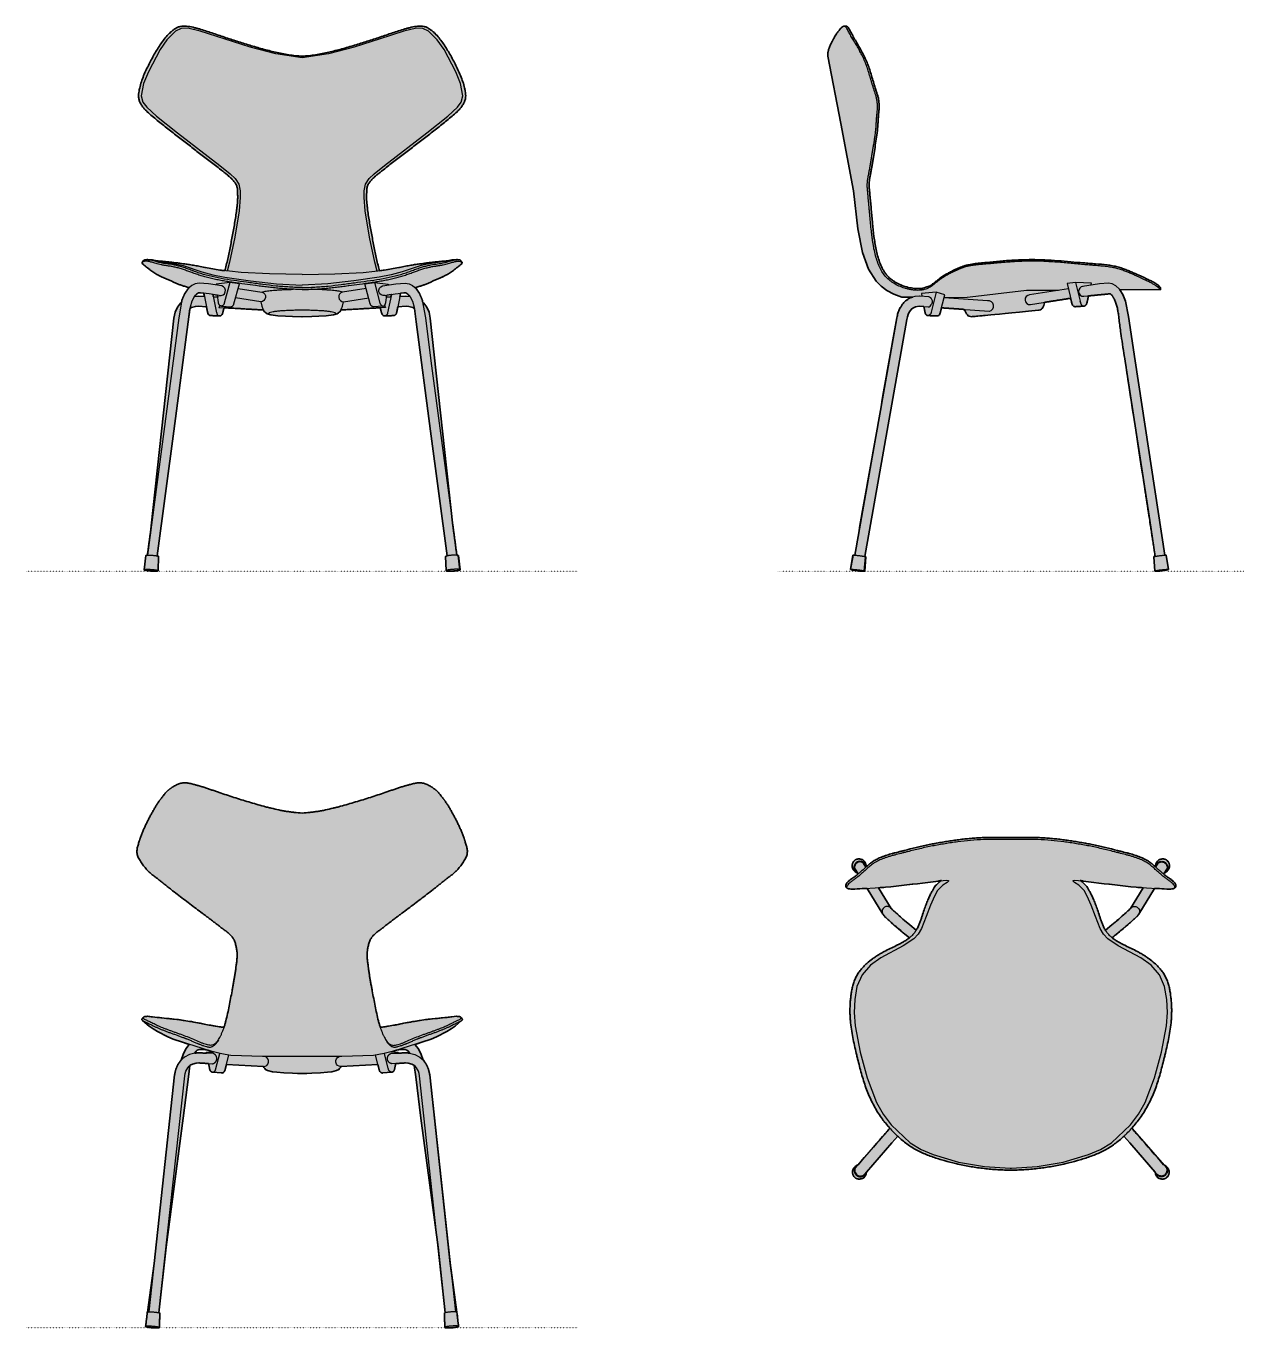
# Model space of a CAD drawing. Header units: millimetres. Extents: x 0 to 1796, y -1116 to 804.
import ezdxf

# ---------------------------------------------------------------- set-up
doc = ezdxf.new("R2010")
doc.units = ezdxf.units.MM
doc.linetypes.add('Dots', pattern=[1, 0, -1])
doc.layers.add('Blocks', color=7, linetype='Continuous')
doc.layers.add('Blocks$Fill', color=7, linetype='Continuous', true_color=0xffffff)
for name, color, linetype, lineweight, true_color in [('Blocks$Inner', 7, 'Continuous', 25, 0x007f00), ('Blocks$Outline', 7, 'Continuous', 35, 0xff3f3f), ('Groud', 7, 'Dots', 25, 0x243775)]:
    doc.layers.add(name, color=color, linetype=linetype, lineweight=lineweight, true_color=true_color)

# ---------------------------------------------------------------- blocks, each defined once
blk = doc.blocks.new('Grand Prix Dining Chair Top')
at = {"layer": 'Blocks$Fill'}
h = blk.add_hatch(color=256, dxfattribs=at)
h.paths.add_polyline_path([(163, 270.1), (162.1, 274.1), (162, 274.3), (162, 274.6), (161.9, 274.8), (161.8, 275.1), (161.7, 275.3), (161.6, 275.6), (161.5, 275.8), (161.4, 276), (161.3, 276.3), (161.2, 276.5), (161, 276.7), (160.9, 276.9), (160.8, 277.1), (160.6, 277.4), (160.4, 277.6), (160.3, 277.7), (160.1, 277.9), (159.9, 278.1), (159.8, 278.3), (159.6, 278.5), (159.4, 278.6), (159.2, 278.8), (159, 279), (158.8, 279.1), (158.6, 279.3), (158.4, 279.4), (158.2, 279.6), (158, 279.7), (157.8, 279.8), (157.6, 279.9), (157.4, 280.1), (157.2, 280.2), (156.9, 280.3), (156.7, 280.4), (156.5, 280.5), (156.3, 280.6), (156, 280.7), (155.8, 280.7), (155.6, 280.8), (155.4, 280.9), (155.1, 281), (154.9, 281), (154.6, 281.1), (154.4, 281.1), (154.2, 281.2), (153.9, 281.2), (153.7, 281.3), (153.4, 281.3), (153.2, 281.3), (153, 281.4), (152.7, 281.4), (152.5, 281.4), (152.2, 281.4), (152, 281.4), (151.7, 281.4), (151.5, 281.4), (151.2, 281.4), (151, 281.4), (150.7, 281.3), (150.5, 281.3), (150.2, 281.3), (150, 281.2), (149.8, 281.2), (149.5, 281.1), (149.3, 281.1), (149, 281), (148.8, 280.9), (148.5, 280.8), (148.3, 280.7), (148.1, 280.6), (147.8, 280.5), (147.6, 280.4), (147.3, 280.3), (147.1, 280.2), (146.9, 280), (146.7, 279.9), (146.5, 279.7), (146.2, 279.6), (146, 279.4), (145.8, 279.3), (145.6, 279.1), (145.5, 278.9), (145.3, 278.8), (145.1, 278.6), (144.9, 278.4), (144.8, 278.2), (144.6, 278), (144.4, 277.8), (144.3, 277.6), (144.1, 277.4), (144, 277.2), (143.9, 277), (143.7, 276.8), (143.6, 276.6), (143.5, 276.4), (143.4, 276.2), (143.3, 275.9), (143.1, 275.7), (143, 275.5), (142.9, 275.3), (142.9, 275), (142.8, 274.8), (142.7, 274.6), (142.6, 274.3), (142.5, 274.1), (142.5, 273.9), (142.4, 273.6), (142.3, 273.4), (142.3, 273.2), (142.2, 272.9), (142.2, 272.7), (142.2, 272.4), (142.1, 272.2), (142.1, 272), (142.1, 271.7), (142.1, 271.5), (142.1, 271.2), (142.1, 271), (142.1, 270.7), (142.1, 270.5), (142.1, 270.2), (142.1, 270), (142.1, 269.8), (142.1, 269.5), (142.2, 269.3), (142.2, 269), (142.3, 268.8), (142.3, 268.5), (142.4, 268.3), (142.4, 268), (142.5, 267.8), (142.6, 267.6), (142.7, 267.3), (142.8, 267.1), (142.9, 266.8), (143, 266.6), (143.1, 266.4), (143.2, 266.2), (143.4, 265.9), (143.5, 265.7), (143.7, 265.5), (143.8, 265.3), (144, 265.1), (144.1, 264.9), (144.3, 264.7), (144.5, 264.5), (144.7, 264.3), (144.9, 264.1), (145, 264), (145.1, 263.9), (145.1, 263.9), (145.1, 263.9), (145.1, 263.9), (145.1, 263.9), (145.1, 263.9), (145.1, 263.9), (145.1, 263.9), (145.1, 263.9), (145.1, 263.9), (145.1, 263.9), (145.1, 263.9), (145.1, 263.9), (145.1, 263.9), (145.1, 263.9), (145.1, 263.9), (145.1, 263.9), (145.1, 263.9), (145.1, 263.9), (145.1, 263.9), (145.1, 263.9), (145.1, 263.9), (145.1, 263.9), (145.1, 263.9), (145.1, 263.9), (145.1, 263.9), (145.1, 263.9), (145.1, 263.9), (145.1, 263.9), (145.1, 263.9), (145.1, 263.9), (145.1, 263.9), (147.3, 262), (147.5, 261.8), (147.7, 261.7), (147.9, 261.5), (148.1, 261.4), (148.3, 261.3), (148.4, 261.1), (148.6, 261), (148.8, 260.9), (149, 260.8), (149.2, 260.7), (149.4, 260.6), (149.6, 260.5), (149.8, 260.4), (150.3, 260.2), (150.9, 259.3), (148.9, 257.7), (146.9, 256.2), (139.4, 250.7), (138.5, 250), (137.7, 249.4), (136.9, 248.8), (136.6, 248.4), (136.2, 248.1), (135.8, 247.8), (135.5, 247.4), (135.2, 247.1), (134.9, 246.8), (134.6, 246.4), (134.3, 246.1), (134, 245.7), (133.7, 245.3), (133.6, 245.1), (133.4, 244.8), (133.3, 244.5), (133.1, 244.3), (132.6, 241.1), (134.1, 238.7), (134.1, 238.7), (134.1, 238.7), (134.2, 238.6), (134.2, 238.6), (134.2, 238.6), (134.2, 238.5), (134.3, 238.5), (134.3, 238.5), (134.3, 238.5), (134.3, 238.4), (134.3, 238.4), (134.4, 238.4), (134.4, 238.3), (134.4, 238.3), (134.5, 238.3), (134.5, 238.3), (134.5, 238.2), (134.6, 238.2), (134.6, 238.2), (134.6, 238.2), (134.7, 238.1), (134.7, 238.1), (134.8, 238.1), (134.8, 238), (134.9, 238), (135, 237.9), (135.1, 237.9), (135.2, 237.9), (135.3, 237.8), (135.4, 237.8), (135.5, 237.8), (135.6, 237.7), (135.7, 237.7), (135.8, 237.7), (135.9, 237.6), (136.1, 237.6), (136.3, 237.5), (136.6, 237.5), (136.9, 237.5), (140.5, 236.8), (146.1, 236.9), (160.6, 237.8), (164, 238), (187.3, 200), (190.5, 196.2), (194.9, 192.1), (199.6, 187.8), (226.4, 165), (225.4, 164.2), (224.4, 163.5), (223.3, 162.7), (222.2, 162), (220.1, 160.6), (217.9, 159.3), (215.7, 158.1), (211.3, 155.7), (189.4, 144.9), (185.1, 142.5), (182.9, 141.3), (180.8, 140), (178.6, 138.6), (176.5, 137.2), (174.3, 135.8), (172.2, 134.2), (170.1, 132.6), (168, 131), (165.9, 129.3), (163.8, 127.5), (161.8, 125.6), (159.7, 123.6), (158.7, 122.5), (157.7, 121.4), (156.7, 120.3), (155.7, 119.2), (154.8, 118), (153.8, 116.8), (152.8, 115.5), (151.9, 114.2), (151, 112.9), (150.1, 111.5), (149.3, 110.1), (148.5, 108.7), (147.7, 107.2), (147, 105.7), (146.3, 104.1), (145.7, 102.6), (145.1, 101), (144.5, 99.4), (144, 97.8), (143.5, 96.2), (143.1, 94.6), (142.7, 93), (142, 89.8), (141.3, 86.5), (140.8, 83.2), (140.3, 79.9), (139.9, 76.6), (139.6, 73.3), (139.3, 69.9), (139.1, 66.6), (138.9, 63.2), (138.9, 59.8), (138.9, 56.4), (138.9, 53.1), (139.1, 49.8), (139.2, 46.4), (139.5, 43.2), (140.2, 36.7), (141, 30.3), (142, 24.1), (143.1, 18), (145.5, 6.2), (150.8, -16.3), (153.6, -27.1), (156.5, -37.8), (159.7, -48.2), (161.5, -53.4), (163.3, -58.4), (165.3, -63.4), (167.4, -68.4), (169.6, -73.3), (171.9, -78.1), (174.3, -82.8), (176.9, -87.3), (179.6, -91.8), (182.3, -96.1), (185.2, -100.2), (188.1, -104.2), (191, -108), (194, -111.6), (197.6, -115.7), (150.9, -169.5), (150.7, -169.6), (150.5, -169.6), (150.3, -169.7), (150.1, -169.8), (149.9, -169.9), (149.7, -170), (149.5, -170.1), (149.3, -170.2), (149.1, -170.3), (148.9, -170.4), (148.8, -170.6), (148.6, -170.7), (148.4, -170.8), (148.1, -171), (147.9, -171.1), (147.7, -171.4), (145.6, -173.2), (145.6, -173.2), (145.6, -173.2), (145.6, -173.2), (145.6, -173.2), (145.6, -173.2), (145.6, -173.2), (145.6, -173.2), (145.6, -173.2), (145.6, -173.2), (145.6, -173.2), (145.6, -173.2), (145.6, -173.2), (145.6, -173.2), (145.6, -173.2), (145.6, -173.2), (145.6, -173.2), (145.6, -173.2), (145.6, -173.2), (145.6, -173.2), (145.6, -173.2), (145.6, -173.2), (145.6, -173.2), (145.6, -173.2), (145.6, -173.2), (145.6, -173.2), (145.6, -173.2), (145.6, -173.2), (145.6, -173.2), (145.6, -173.2), (145.6, -173.2), (145.6, -173.2), (145.5, -173.3), (145.4, -173.4), (145.2, -173.6), (145, -173.8), (144.8, -174), (144.6, -174.2), (144.5, -174.4), (144.3, -174.6), (144.2, -174.8), (144, -175), (143.9, -175.2), (143.7, -175.5), (143.6, -175.7), (143.5, -175.9), (143.4, -176.2), (143.3, -176.4), (143.2, -176.6), (143.1, -176.9), (143, -177.1), (142.9, -177.3), (142.9, -177.6), (142.8, -177.8), (142.8, -178.1), (142.7, -178.3), (142.7, -178.6), (142.6, -178.8), (142.6, -179.1), (142.6, -179.3), (142.6, -179.6), (142.5, -179.8), (142.5, -180), (142.5, -180.3), (142.5, -180.5), (142.6, -180.8), (142.6, -181), (142.6, -181.3), (142.6, -181.5), (142.7, -181.8), (142.7, -182), (142.7, -182.2), (142.8, -182.5), (142.8, -182.7), (142.9, -182.9), (143, -183.2), (143, -183.4), (143.1, -183.6), (143.2, -183.9), (143.3, -184.1), (143.3, -184.3), (143.4, -184.6), (143.5, -184.8), (143.6, -185), (143.7, -185.2), (143.9, -185.5), (144, -185.7), (144.1, -185.9), (144.2, -186.1), (144.3, -186.3), (144.5, -186.5), (144.6, -186.7), (144.8, -186.9), (144.9, -187.1), (145.1, -187.3), (145.2, -187.5), (145.4, -187.7), (145.6, -187.9), (145.8, -188.1), (145.9, -188.2), (146.1, -188.4), (146.3, -188.6), (146.5, -188.7), (146.7, -188.9), (146.9, -189), (147.2, -189.2), (147.4, -189.3), (147.6, -189.5), (147.8, -189.6), (148.1, -189.7), (148.3, -189.8), (148.5, -189.9), (148.8, -190), (149, -190.1), (149.3, -190.2), (149.5, -190.3), (149.8, -190.4), (150, -190.4), (150.2, -190.5), (150.5, -190.5), (150.7, -190.6), (151, -190.6), (151.2, -190.6), (151.5, -190.7), (151.7, -190.7), (152, -190.7), (152.2, -190.7), (152.5, -190.7), (152.7, -190.7), (153, -190.7), (153.2, -190.7), (153.5, -190.7), (153.7, -190.6), (153.9, -190.6), (154.2, -190.6), (154.4, -190.5), (154.7, -190.5), (154.9, -190.4), (155.1, -190.4), (155.4, -190.3), (155.6, -190.3), (155.8, -190.2), (156.1, -190.1), (156.3, -190), (156.5, -190), (156.8, -189.9), (157, -189.8), (157.2, -189.7), (157.4, -189.6), (157.7, -189.5), (157.9, -189.4), (158.1, -189.2), (158.3, -189.1), (158.5, -189), (158.7, -188.9), (158.9, -188.7), (159.1, -188.6), (159.3, -188.4), (159.5, -188.3), (159.7, -188.1), (159.9, -188), (160.1, -187.8), (160.3, -187.6), (160.4, -187.4), (160.6, -187.2), (160.8, -187.1), (160.9, -186.9), (161.1, -186.7), (161.2, -186.4), (161.4, -186.2), (161.5, -186), (161.7, -185.8), (161.8, -185.6), (161.9, -185.3), (162, -185.1), (162.1, -184.9), (162.2, -184.6), (162.3, -184.4), (162.4, -184.1), (162.5, -183.9), (162.5, -183.6), (162.6, -183.4), (162.6, -183.3), (162.9, -181.9), (163.3, -180.5), (209.3, -127.5), (212.8, -130.8), (216.1, -133.6), (219.5, -136.3), (221.2, -137.7), (222.9, -138.9), (224.7, -140.2), (226.4, -141.4), (228.2, -142.6), (230.1, -143.8), (231.9, -144.9), (233.8, -146), (237.5, -148.1), (241.4, -150), (245.3, -151.9), (249.2, -153.6), (253.2, -155.3), (257.3, -156.8), (261.4, -158.3), (265.5, -159.7), (273.7, -162.3), (282, -164.6), (290.7, -166.8), (298.1, -168.6), (307.7, -170.6), (317.4, -172.4), (327.1, -173.9), (336.9, -175.2), (346.7, -176.1), (366.5, -177.4), (370.8, -177.6), (375.1, -177.7), (376, -177.7), (376.8, -177.7), (381.2, -177.6), (395.4, -176.8), (405.3, -176.1), (415.1, -175.2), (424.9, -173.9), (434.6, -172.4), (444.3, -170.6), (453.9, -168.6), (461.3, -166.8), (470, -164.6), (478.3, -162.3), (486.5, -159.7), (490.6, -158.3), (494.7, -156.8), (498.7, -155.3), (502.7, -153.6), (506.7, -151.9), (510.6, -150), (514.5, -148.1), (518.2, -146), (520.1, -144.9), (521.9, -143.8), (523.8, -142.6), (525.6, -141.4), (527.3, -140.2), (529.1, -138.9), (530.8, -137.7), (532.5, -136.3), (535.9, -133.6), (539.2, -130.8), (542.7, -127.5), (588.7, -180.5), (589.4, -183.3), (589.4, -183.4), (589.5, -183.6), (589.5, -183.9), (589.6, -184.1), (589.7, -184.4), (589.8, -184.6), (589.9, -184.9), (590, -185.1), (590.1, -185.3), (590.2, -185.6), (590.3, -185.8), (590.5, -186), (590.6, -186.2), (590.8, -186.4), (590.9, -186.7), (591.1, -186.9), (591.2, -187.1), (591.4, -187.2), (591.6, -187.4), (591.7, -187.6), (591.9, -187.8), (592.1, -188), (592.3, -188.1), (592.5, -188.3), (592.7, -188.4), (592.9, -188.6), (593.1, -188.7), (593.3, -188.9), (593.5, -189), (593.7, -189.1), (593.9, -189.2), (594.1, -189.4), (594.3, -189.5), (594.6, -189.6), (594.8, -189.7), (595, -189.8), (595.2, -189.9), (595.5, -190), (595.7, -190), (595.9, -190.1), (596.1, -190.2), (596.4, -190.3), (596.6, -190.3), (596.9, -190.4), (597.1, -190.4), (597.3, -190.5), (597.6, -190.5), (597.8, -190.6), (598.1, -190.6), (598.3, -190.6), (598.5, -190.7), (598.8, -190.7), (599, -190.7), (599.3, -190.7), (599.5, -190.7), (599.8, -190.7), (600, -190.7), (600.3, -190.7), (600.5, -190.7), (600.8, -190.6), (601, -190.6), (601.3, -190.6), (601.5, -190.5), (601.7, -190.5), (602, -190.4), (602.2, -190.4), (602.5, -190.3), (602.7, -190.2), (603, -190.1), (603.2, -190), (603.4, -189.9), (603.7, -189.8), (603.9, -189.7), (604.2, -189.6), (604.4, -189.5), (604.6, -189.3), (604.8, -189.2), (605.1, -189), (605.3, -188.9), (605.5, -188.7), (605.7, -188.6), (605.9, -188.4), (606.1, -188.2), (606.2, -188.1), (606.4, -187.9), (606.6, -187.7), (606.7, -187.5), (606.9, -187.3), (607.1, -187.1), (607.2, -186.9), (607.4, -186.7), (607.5, -186.5), (607.6, -186.3), (607.8, -186.1), (607.9, -185.9), (608, -185.7), (608.1, -185.5), (608.3, -185.2), (608.4, -185), (608.5, -184.8), (608.6, -184.6), (608.6, -184.3), (608.7, -184.1), (608.8, -183.9), (608.9, -183.6), (609, -183.4), (609, -183.2), (609.1, -182.9), (609.2, -182.7), (609.2, -182.5), (609.3, -182.2), (609.3, -182), (609.3, -181.8), (609.4, -181.5), (609.4, -181.3), (609.4, -181), (609.4, -180.8), (609.4, -180.5), (609.5, -180.3), (609.5, -180), (609.4, -179.8), (609.4, -179.6), (609.4, -179.3), (609.4, -179.1), (609.4, -178.8), (609.3, -178.6), (609.3, -178.3), (609.2, -178.1), (609.2, -177.8), (609.1, -177.6), (609.1, -177.3), (609, -177.1), (608.9, -176.9), (608.8, -176.6), (608.7, -176.4), (608.6, -176.2), (608.5, -175.9), (608.4, -175.7), (608.3, -175.5), (608.1, -175.2), (608, -175), (607.8, -174.8), (607.7, -174.6), (607.5, -174.4), (607.4, -174.2), (607.2, -174), (607, -173.8), (606.8, -173.6), (606.6, -173.4), (606.5, -173.3), (606.4, -173.2), (606.4, -173.2), (606.4, -173.2), (606.4, -173.2), (606.4, -173.2), (606.4, -173.2), (606.4, -173.2), (606.4, -173.2), (606.4, -173.2), (606.4, -173.2), (606.4, -173.2), (606.4, -173.2), (606.4, -173.2), (606.4, -173.2), (606.4, -173.2), (606.4, -173.2), (606.4, -173.2), (606.4, -173.2), (606.4, -173.2), (606.4, -173.2), (606.4, -173.2), (606.4, -173.2), (606.4, -173.2), (606.4, -173.2), (606.4, -173.2), (606.4, -173.2), (606.4, -173.2), (606.4, -173.2), (606.4, -173.2), (606.4, -173.2), (606.4, -173.2), (606.4, -173.2), (604.3, -171.4), (604, -171.1), (603.8, -171), (603.6, -170.8), (603.4, -170.7), (603.2, -170.6), (603, -170.4), (602.9, -170.3), (602.7, -170.2), (602.5, -170.1), (602.3, -170), (602.1, -169.9), (601.9, -169.8), (601.7, -169.7), (601.5, -169.6), (601.3, -169.6), (601.1, -169.5), (554.4, -115.7), (558, -111.6), (561, -108), (563.9, -104.2), (566.8, -100.2), (569.7, -96.1), (572.4, -91.8), (575.1, -87.3), (577.7, -82.8), (580.1, -78.1), (582.4, -73.3), (584.6, -68.4), (586.7, -63.4), (588.7, -58.4), (590.5, -53.4), (592.3, -48.2), (595.5, -37.8), (598.4, -27.1), (603.8, -5.2), (606.5, 6.2), (608.9, 18), (610, 24.1), (611, 30.3), (611.8, 36.7), (612.5, 43.2), (612.7, 46.4), (612.9, 49.8), (613.1, 53.1), (613.1, 56.4), (613.1, 59.8), (613.1, 63.2), (612.9, 66.6), (612.7, 69.9), (612.4, 73.3), (612.1, 76.6), (611.7, 79.9), (611.2, 83.2), (610.6, 86.5), (610, 89.8), (609.3, 93), (608.9, 94.6), (608.5, 96.2), (608, 97.8), (607.5, 99.4), (606.9, 101), (606.3, 102.6), (605.7, 104.1), (605, 105.7), (604.3, 107.2), (603.5, 108.7), (602.7, 110.1), (601.9, 111.5), (601, 112.9), (600.1, 114.2), (599.1, 115.5), (598.2, 116.8), (597.2, 118), (596.3, 119.2), (595.3, 120.3), (594.3, 121.4), (593.3, 122.5), (592.3, 123.6), (590.2, 125.6), (588.2, 127.5), (586.1, 129.3), (584, 131), (581.9, 132.6), (579.8, 134.2), (577.7, 135.8), (575.5, 137.2), (573.4, 138.6), (571.2, 140), (569.1, 141.3), (566.9, 142.5), (562.6, 144.9), (540.6, 155.7), (536.3, 158.1), (534.1, 159.3), (531.9, 160.6), (529.7, 162), (528.7, 162.7), (527.6, 163.5), (526.6, 164.2), (525.6, 165), (557.1, 192.1), (561.5, 196.2), (564.7, 200), (588, 238), (605.9, 236.9), (611.5, 236.8), (615.1, 237.5), (615.4, 237.5), (615.7, 237.5), (615.9, 237.6), (616.1, 237.6), (616.2, 237.7), (616.3, 237.7), (616.4, 237.7), (616.5, 237.8), (616.6, 237.8), (616.7, 237.8), (616.8, 237.9), (616.9, 237.9), (617, 237.9), (617.1, 238), (617.2, 238), (617.2, 238.1), (617.3, 238.1), (617.3, 238.1), (617.4, 238.2), (617.4, 238.2), (617.4, 238.2), (617.5, 238.2), (617.5, 238.3), (617.5, 238.3), (617.6, 238.3), (617.6, 238.3), (617.6, 238.4), (617.6, 238.4), (617.7, 238.4), (617.7, 238.5), (617.7, 238.5), (617.7, 238.5), (617.8, 238.5), (617.8, 238.6), (617.8, 238.6), (617.8, 238.6), (617.8, 238.7), (617.9, 238.7), (617.9, 238.7), (619.4, 241.1), (618.9, 244.3), (618.7, 244.5), (618.6, 244.8), (618.4, 245.1), (618.2, 245.3), (618, 245.7), (617.7, 246.1), (617.4, 246.4), (617.1, 246.8), (616.8, 247.1), (616.5, 247.4), (616.2, 247.8), (615.8, 248.1), (615.4, 248.4), (615.1, 248.8), (614.3, 249.4), (613.5, 250), (612.6, 250.7), (605.1, 256.2), (603.1, 257.7), (601.1, 259.3), (601.7, 260.2), (602.3, 260.5), (602.4, 260.5), (602.6, 260.6), (602.8, 260.7), (603, 260.8), (603.2, 260.9), (603.4, 261), (603.6, 261.1), (603.7, 261.3), (603.9, 261.4), (604.1, 261.5), (604.3, 261.7), (604.5, 261.8), (604.7, 262), (606.9, 263.9), (606.9, 263.9), (606.9, 263.9), (606.9, 263.9), (606.9, 263.9), (606.9, 263.9), (606.9, 263.9), (606.9, 263.9), (606.9, 263.9), (606.9, 263.9), (606.9, 263.9), (606.9, 263.9), (606.9, 263.9), (606.9, 263.9), (606.9, 263.9), (606.9, 263.9), (606.9, 263.9), (606.9, 263.9), (606.9, 263.9), (606.9, 263.9), (606.9, 263.9), (606.9, 263.9), (606.9, 263.9), (606.9, 263.9), (606.9, 263.9), (606.9, 263.9), (606.9, 263.9), (606.9, 263.9), (606.9, 263.9), (606.9, 263.9), (606.9, 263.9), (606.9, 263.9), (607, 264), (607.1, 264.1), (607.3, 264.3), (607.5, 264.5), (607.7, 264.7), (607.9, 264.9), (608, 265.1), (608.2, 265.3), (608.3, 265.5), (608.5, 265.7), (608.6, 265.9), (608.7, 266.2), (608.9, 266.4), (609, 266.6), (609.1, 266.8), (609.2, 267.1), (609.3, 267.3), (609.4, 267.6), (609.5, 267.8), (609.6, 268), (609.6, 268.3), (609.7, 268.5), (609.7, 268.8), (609.8, 269), (609.8, 269.3), (609.9, 269.5), (609.9, 269.8), (609.9, 270), (609.9, 270.2), (609.9, 270.5), (609.9, 270.7), (609.9, 271), (609.9, 271.2), (609.9, 271.5), (609.9, 271.7), (609.9, 272), (609.9, 272.2), (609.8, 272.4), (609.8, 272.7), (609.7, 272.9), (609.7, 273.2), (609.6, 273.4), (609.6, 273.6), (609.5, 273.9), (609.5, 274.1), (609.4, 274.3), (609.3, 274.6), (609.2, 274.8), (609.1, 275), (609, 275.3), (609, 275.5), (608.8, 275.7), (608.7, 275.9), (608.6, 276.2), (608.5, 276.4), (608.4, 276.6), (608.3, 276.8), (608.1, 277), (608, 277.2), (607.9, 277.4), (607.7, 277.6), (607.6, 277.8), (607.4, 278), (607.2, 278.2), (607.1, 278.4), (606.9, 278.6), (606.7, 278.8), (606.5, 278.9), (606.4, 279.1), (606.2, 279.3), (606, 279.4), (605.8, 279.6), (605.5, 279.7), (605.3, 279.9), (605.1, 280), (604.9, 280.2), (604.6, 280.3), (604.4, 280.4), (604.2, 280.5), (603.9, 280.6), (603.7, 280.7), (603.5, 280.8), (603.2, 280.9), (603, 281), (602.7, 281.1), (602.5, 281.1), (602.2, 281.2), (602, 281.2), (601.7, 281.3), (601.5, 281.3), (601.2, 281.3), (601, 281.4), (600.8, 281.4), (600.5, 281.4), (600.3, 281.4), (600, 281.4), (599.8, 281.4), (599.5, 281.4), (599.3, 281.4), (599, 281.4), (598.8, 281.3), (598.5, 281.3), (598.3, 281.3), (598.1, 281.2), (597.8, 281.2), (597.6, 281.1), (597.3, 281.1), (597.1, 281), (596.9, 281), (596.6, 280.9), (596.4, 280.8), (596.2, 280.7), (595.9, 280.7), (595.7, 280.6), (595.5, 280.5), (595.3, 280.4), (595, 280.3), (594.8, 280.2), (594.6, 280.1), (594.4, 279.9), (594.2, 279.8), (594, 279.7), (593.8, 279.6), (593.6, 279.4), (593.4, 279.3), (593.2, 279.1), (593, 279), (592.8, 278.8), (592.6, 278.6), (592.4, 278.5), (592.2, 278.3), (592.1, 278.1), (591.9, 277.9), (591.7, 277.7), (591.5, 277.6), (591.4, 277.4), (591.2, 277.1), (591.1, 276.9), (591, 276.7), (590.8, 276.5), (590.7, 276.3), (590.6, 276), (590.5, 275.8), (590.4, 275.6), (590.3, 275.3), (590.2, 275.1), (590.1, 274.8), (590, 274.6), (589.9, 274.3), (589.9, 274.1), (589, 270.1), (586.3, 272.4), (584.7, 273.7), (583.9, 274.4), (582.7, 275.3), (581.4, 276.2), (580.1, 277.1), (578.8, 278), (577.4, 278.9), (576, 279.7), (574.5, 280.5), (573, 281.3), (571.5, 282.1), (569.8, 282.8), (568.2, 283.5), (566.5, 284.3), (564.7, 284.9), (562.9, 285.6), (559, 286.9), (554.9, 288.2), (533.2, 293.8), (507.1, 300.2), (489.6, 303.9), (472.3, 306.9), (454.9, 309.5), (446.2, 310.6), (437.5, 311.5), (428.9, 312.2), (420.2, 312.7), (411.6, 313), (376, 313), (340.4, 313), (331.8, 312.7), (323.1, 312.2), (314.5, 311.5), (305.8, 310.6), (288.4, 308.3), (266.7, 304.7), (253.7, 302.1), (236.2, 298.2), (201.3, 289.3), (197.1, 288.2), (193, 286.9), (189.1, 285.6), (187.3, 284.9), (185.5, 284.3), (183.8, 283.5), (182.1, 282.8), (180.5, 282.1), (179, 281.3), (177.5, 280.5), (176, 279.7), (174.6, 278.9), (173.2, 278), (171.9, 277.1), (170.6, 276.2), (169.3, 275.3), (168.1, 274.4), (167.3, 273.7), (165.7, 272.4)], flags=0)
h.paths.add_polyline_path([(273.9, 249.5), (273, 249), (272.2, 248.5), (271.7, 248.2), (271.2, 247.8), (270.7, 247.5), (270.2, 247.1), (269.7, 246.7), (269.2, 246.3), (268.7, 245.9), (268.2, 245.4), (267.7, 244.9), (267.2, 244.4), (266.7, 243.9), (266.2, 243.3), (265.7, 242.7), (265.2, 242.1), (264.7, 241.4), (264.1, 240.7), (263.6, 240), (263.1, 239.2), (262, 237.5), (260.9, 235.5), (259.7, 233.4), (258.4, 231.1), (257.1, 228.5), (255.8, 225.7), (254.4, 222.6), (253, 219.3), (251.7, 215.8), (248.9, 208.1), (242.9, 190.3), (242, 187.9), (241, 185.4), (239.9, 182.9), (239.4, 181.7), (238.8, 180.4), (238.2, 179.4), (237.7, 178.3), (237.1, 177.3), (236.5, 176.3), (227.1, 184), (205.8, 202.5), (201.7, 206.3), (200.1, 207.9), (199.7, 208.4), (199.7, 208.4), (180.9, 239), (191.4, 239.6), (253.8, 246.7)], flags=0)
h.paths.add_polyline_path([(515.5, 176.3), (514.9, 177.3), (514.3, 178.3), (513.8, 179.4), (513.2, 180.4), (512.6, 181.7), (512.1, 182.9), (511, 185.4), (510, 187.9), (509.1, 190.3), (503.1, 208.1), (500.3, 215.8), (498.9, 219.3), (497.6, 222.6), (496.2, 225.7), (494.9, 228.5), (493.6, 231.1), (492.3, 233.4), (491.1, 235.5), (490, 237.5), (488.9, 239.2), (488.4, 240), (487.9, 240.7), (487.3, 241.4), (486.8, 242.1), (486.3, 242.7), (485.8, 243.3), (485.3, 243.9), (484.8, 244.4), (484.3, 244.9), (483.8, 245.4), (483.3, 245.9), (482.8, 246.3), (482.3, 246.7), (481.8, 247.1), (481.3, 247.5), (480.8, 247.8), (480.3, 248.2), (479.8, 248.5), (479, 249), (478.1, 249.5), (560.6, 239.6), (571.1, 239), (552.3, 208.4), (552.3, 208.4), (551.9, 207.9), (550.3, 206.3), (548.7, 204.8), (542.1, 198.9), (524.9, 184)], flags=0)
at = {"layer": 'Blocks$Inner'}
for p, q in [((162.2, 269.4), (158.4, 275.6)), ((162.1, 274.1), (163, 270.1)), ((589.9, 274.1), (589, 270.1)), ((589.8, 269.4), (593.6, 275.6)), ((147.3, 262), (145.1, 263.9)), ((145.5, 268), (150.9, 259.3)), ((606.5, 268), (601.1, 259.3)), ((604.7, 262), (606.9, 263.9)), ((164, 238), (187.3, 200)), ((199.7, 208.4), (180.9, 239)), ((552.3, 208.4), (571.1, 239)), ((588, 238), (564.7, 200))]:
    blk.add_line(p, q, dxfattribs=at)
for points in [[(136.9, 237.5), (140.5, 236.8), (146.1, 236.9), (160.6, 237.8), (191.4, 239.6), (253.8, 246.7), (269.1, 248.8), (276.2, 249.8), (281.8, 250.3), (283.7, 249.6)], [(468.3, 249.6), (470.2, 250.3), (475.8, 249.8), (482.9, 248.8), (498.2, 246.7), (560.6, 239.6), (591.4, 237.8), (605.9, 236.9), (611.5, 236.8), (615.1, 237.5)], [(134.1, 238.7), (132.6, 241.1), (133.1, 244.3)], [(283.9, 248.7), (282.2, 246.8), (275.7, 242.9), (268.1, 234.8), (263.3, 226.4), (257.4, 213.3), (251.3, 196.7), (244.5, 179), (239.5, 170.6), (233.1, 163.5), (217.5, 153.1), (184.2, 135.7), (169.3, 124.6), (156.9, 110.7), (149.2, 93.4), (145.9, 74.3), (145.1, 54.9), (146.5, 35.4), (154.1, -3.4), (164, -41.5), (178, -77.9), (187.8, -94.9), (199.7, -110.6), (227.5, -137), (243.7, -147), (261.3, -154.6), (298.8, -165.6), (337.3, -172.3), (375.1, -174.8), (376, -174.7), (376.8, -174.8), (414.7, -172.3), (453.2, -165.6), (490.7, -154.6), (508.3, -147), (524.5, -137), (552.3, -110.6), (564.2, -94.9), (574, -77.9), (588, -41.5), (597.9, -3.4), (605.5, 35.4), (606.9, 54.9), (606.1, 74.3), (602.8, 93.4), (595.1, 110.7), (582.7, 124.6), (567.8, 135.7), (534.5, 153.1), (518.9, 163.5), (512.5, 170.6), (507.5, 179), (500.6, 196.7), (494.6, 213.3), (488.7, 226.4), (483.9, 234.8), (476.3, 242.9), (469.8, 246.8), (468.1, 248.7)], [(618.9, 244.3), (619.4, 241.1), (617.9, 238.7)], [(191.7, 211.2), (189.6, 210.2), (187.7, 208.4), (186.5, 206.2), (186.1, 204.4)], [(186.1, 204.2), (186.1, 203.6), (186.7, 201.1), (187.3, 200), (190.5, 196.2), (194.9, 192.1), (199.6, 187.8), (203.6, 184.3), (210.1, 178.7), (217.5, 172.5), (226.4, 165)], [(236.5, 176.3), (227.1, 184), (217, 192.7), (209.9, 198.9), (205.8, 202.5), (203.2, 204.8), (201.7, 206.3), (200.1, 207.9), (199.7, 208.4), (199.7, 208.4), (199.1, 209.1), (197.1, 210.6), (196.4, 210.9)], [(515.5, 176.3), (524.9, 184), (535, 192.7), (542.1, 198.9), (546.2, 202.5), (548.7, 204.8), (550.3, 206.3), (551.9, 207.9), (552.3, 208.4), (552.3, 208.4), (552.9, 209.1), (554.9, 210.6), (555.6, 210.9)], [(565.9, 204.2), (565.9, 203.6), (565.2, 201.1), (564.7, 200), (561.5, 196.2), (557.1, 192.1), (552.3, 187.8), (548.4, 184.3), (541.9, 178.7), (534.5, 172.5), (525.6, 165)], [(560.3, 211.2), (562.4, 210.2), (564.3, 208.4), (565.5, 206.2), (565.9, 204.4)], [(197.6, -115.7), (187, -127.9), (146.7, -174.2)], [(160.9, -183.2), (200.7, -137.4), (209.3, -127.5)], [(591.1, -183.2), (551.3, -137.4), (542.7, -127.5)], [(554.4, -115.7), (565, -127.9), (605.3, -174.2)]]:
    blk.add_lwpolyline(points, dxfattribs=at)
for points, knots in [([(376, 310), (371.8, 310), (365.2, 310.1), (355.4, 310.1), (345.6, 310.1), (332.7, 309.9), (316.7, 308.9), (300.9, 307), (288.4, 305.3), (279.1, 303.8), (269.8, 302.2), (260.5, 300.5), (251.3, 298.6), (242, 296.5), (232.9, 294.3), (225.2, 292.4), (218.9, 290.8), (212.7, 289.2), (206.4, 287.6), (200, 285.9), (196, 284.7), (192.9, 283.7), (190, 282.8), (186.6, 281.5), (182.9, 279.9), (178.3, 277.6), (173.2, 274.6), (167.8, 270.4), (162.9, 266), (158.3, 261.7), (153.9, 257.8), (149.5, 254.3), (145.3, 251.3), (141.4, 248.5), (138.1, 245.9), (135.9, 243.7), (134.6, 241.7), (134, 240.2), (133.9, 238.8), (134.9, 237.9), (136.1, 237.6), (136.9, 237.5)], [-1, -1, -1, -1, -0.9921875, -0.984375, -0.9765625, -0.96875, -0.953125, -0.9375, -0.9296875, -0.921875, -0.9140625, -0.90625, -0.8984375, -0.890625, -0.8828125, -0.875, -0.8710938, -0.8671875, -0.859375, -0.8554688, -0.8515625, -0.8496094, -0.8476562, -0.84375, -0.8398438, -0.8359375, -0.828125, -0.8203125, -0.8125, -0.8046875, -0.796875, -0.7890625, -0.78125, -0.7734375, -0.765625, -0.7578125, -0.7539062, -0.75, -0.7460938, -0.7421875, -0.7387283, -0.7387283, -0.7387283, -0.7387283]), ([(266, 304.5), (266.2, 304.6), (267.9, 304.9), (271, 305.5), (275.4, 306.2), (281.2, 307.2), (288.4, 308.3), (297.1, 309.5), (305.8, 310.6), (314.5, 311.5), (323.1, 312.2), (331.8, 312.8), (340.4, 313), (349.1, 313.1), (356.3, 313.1), (362.1, 313.1), (367.9, 313), (372.2, 313), (376, 313)], [220.07206, 220.07206, 220.07206, 220.07206, 220.889507, 225.866992, 230.844478, 235.821963, 245.776934, 255.731905, 265.686876, 275.641847, 285.596818, 295.551788, 305.506759, 315.46173, 325.416701, 330.394186, 335.371672, 345.326643, 345.326643, 345.326643, 345.326643]), ([(376, 313), (379.8, 313), (384.1, 313), (389.9, 313.1), (395.7, 313.1), (402.9, 313.1), (411.6, 313), (420.2, 312.8), (428.9, 312.2), (437.5, 311.5), (446.2, 310.6), (454.9, 309.5), (463.6, 308.3), (470.8, 307.2), (476.6, 306.2), (480.9, 305.5), (484.1, 304.9), (485.8, 304.6), (486, 304.5)], [345.326643, 345.326643, 345.326643, 345.326643, 355.281613, 360.259099, 365.236584, 375.191555, 385.146526, 395.101497, 405.056468, 415.011439, 424.966409, 434.92138, 444.876351, 454.831322, 459.808807, 464.786293, 469.763778, 470.581225, 470.581225, 470.581225, 470.581225]), ([(615.1, 237.5), (615.9, 237.6), (617.1, 237.9), (618.1, 238.8), (618, 240.2), (617.4, 241.7), (616.1, 243.7), (613.9, 245.9), (610.6, 248.5), (606.7, 251.3), (602.5, 254.3), (598.1, 257.8), (593.6, 261.7), (589.1, 266), (584.2, 270.4), (578.8, 274.6), (573.7, 277.6), (569.1, 279.9), (565.4, 281.5), (562, 282.8), (559, 283.7), (556, 284.7), (552, 285.9), (545.6, 287.6), (539.3, 289.2), (533.1, 290.8), (526.8, 292.4), (519.1, 294.3), (510, 296.5), (500.7, 298.6), (491.5, 300.5), (482.2, 302.2), (472.9, 303.8), (463.6, 305.3), (451.1, 307), (435.3, 308.9), (419.3, 309.9), (406.3, 310.1), (396.6, 310.1), (386.8, 310.1), (380.2, 310), (376, 310)], [530.6355716, 530.6355716, 530.6355716, 530.6355716, 530.6390308, 530.642937, 530.6468433, 530.6507495, 530.6546558, 530.6624683, 530.6702808, 530.6780933, 530.6859058, 530.6937183, 530.7015308, 530.7093433, 530.7171558, 530.7249683, 530.7327808, 530.736687, 530.7405933, 530.7444995, 530.7464527, 530.7484058, 530.752312, 530.7562183, 530.7640308, 530.767937, 530.7718433, 530.7796558, 530.7874683, 530.7952808, 530.8030933, 530.8109058, 530.8187183, 530.8265308, 530.8343433, 530.8499683, 530.8655933, 530.8734058, 530.8812183, 530.8890308, 530.8968433, 530.8968433, 530.8968433, 530.8968433]), ([(167.3, 273.7), (167.5, 273.9), (169.4, 275.4), (173.1, 278.1), (177.9, 280.8), (182.1, 282.8), (186.6, 284.7), (192.8, 287), (199.9, 289), (205.7, 290.5), (210, 291.6), (214.4, 292.7), (223.1, 295), (231.9, 297.2), (240.6, 299.2), (246.4, 300.6), (253.7, 302.2), (260.7, 303.5), (264.8, 304.3), (266, 304.5)], [94.817458, 94.817458, 94.817458, 94.817458, 96.452391, 106.407362, 116.362333, 121.339818, 126.317304, 136.272275, 146.227245, 151.204731, 156.182216, 161.159702, 166.137187, 186.047129, 191.024614, 196.0021, 205.957071, 215.912041, 220.07206, 220.07206, 220.07206, 220.07206]), ([(486, 304.5), (487.2, 304.3), (491.3, 303.5), (498.3, 302.2), (505.6, 300.6), (511.4, 299.2), (520.1, 297.2), (528.9, 295), (537.6, 292.7), (542, 291.6), (546.3, 290.5), (552.1, 289), (559.2, 287), (565.4, 284.7), (569.9, 282.8), (574.1, 280.8), (578.9, 278.1), (582.6, 275.4), (584.5, 273.9), (584.7, 273.7)], [470.581225, 470.581225, 470.581225, 470.581225, 474.741244, 484.696215, 494.651186, 499.628671, 504.606156, 524.516098, 529.493583, 534.471069, 539.448554, 544.42604, 554.381011, 564.335981, 569.313467, 574.290952, 584.245923, 594.200894, 595.835828, 595.835828, 595.835828, 595.835828]), ([(133.1, 244.3), (133.3, 244.6), (133.8, 245.5), (134.8, 246.8), (136.2, 248.1), (137.7, 249.4), (139.9, 251.1), (143, 253.3), (146.9, 256.1), (150.9, 259.3), (155, 262.8), (159.1, 266.5), (162.7, 269.8), (165.4, 272.2), (166.7, 273.3), (167.3, 273.7)], [3.259327, 3.259327, 3.259327, 3.259327, 6.801345, 11.792924, 16.784503, 21.776082, 26.767661, 36.722631, 46.677602, 56.632573, 66.587544, 76.542515, 86.497486, 91.474971, 94.817458, 94.817458, 94.817458, 94.817458]), ([(145.1, 263.9), (145.1, 263.9), (144.5, 264.4), (143.8, 265.3), (143.2, 266.1), (142.8, 267.1), (142.3, 268.4), (142, 270), (142.1, 272), (142.4, 273.9), (143.1, 275.7), (144.1, 277.5), (145.2, 278.7), (146.2, 279.6), (146.8, 280), (147.1, 280.2)], [2.893739, 2.893739, 2.893739, 2.893739, 4.181372, 5.106192, 6.042939, 6.979687, 7.904514, 9.7304, 11.541297, 13.34823, 15.155704, 16.968069, 18.795897, 19.721681, 20.659299, 20.659299, 20.659299, 20.659299]), ([(149.1, 276.8), (148.9, 276.6), (148.3, 276.3), (147.4, 275.5), (146.4, 274.3), (145.5, 272.8), (144.9, 271.1), (144.5, 269.3), (144.5, 267.5), (144.8, 266), (145.2, 264.8), (145.6, 264), (146.1, 263.2), (146.9, 262.3), (148, 261.3), (149, 260.8), (149.6, 260.5), (149.6, 260.5), (149.6, 260.5), (149.6, 260.5), (149.7, 260.5), (149.7, 260.4), (149.8, 260.4), (150, 260.3), (150.2, 260.3), (150.3, 260.2)], [29.232524, 29.232524, 29.232524, 29.232524, 30.170142, 31.095926, 32.923754, 34.736119, 36.543593, 38.350526, 40.161423, 41.987309, 42.912137, 43.848885, 44.785631, 45.710451, 47.53631, 49.261219, 49.261219, 49.261219, 49.356491, 49.356491, 49.356491, 49.519993, 49.519993, 49.519993, 50.108855, 50.108855, 50.108855, 50.108855]), ([(149.6, 275.9), (149.4, 275.8), (149.1, 275.6), (148.1, 274.8), (147.5, 274.2), (146.6, 272.7), (146.2, 271.8), (145.7, 270.1), (145.5, 269.2), (145.5, 268.2), (145.5, 268.1), (145.5, 268)], [17.538969, 17.538969, 17.538969, 17.538969, 18.626472, 18.626472, 21.641961, 21.641961, 24.657449, 24.657449, 27.672938, 27.672938, 27.990063, 27.990063, 27.990063, 27.990063]), ([(147.1, 280.2), (147.4, 280.3), (148, 280.7), (149.3, 281.1), (151, 281.4), (153, 281.4), (154.9, 281.1), (156.7, 280.4), (158.5, 279.5), (159.7, 278.4), (160.6, 277.4), (161.2, 276.5), (161.7, 275.6), (161.9, 274.8), (162.1, 274.3), (162.1, 274.1)], [20.659299, 20.659299, 20.659299, 20.659299, 21.596916, 22.522694, 24.350496, 26.162818, 27.97024, 29.777121, 31.587976, 33.413841, 34.338664, 35.275414, 36.212166, 37.136997, 37.618747, 37.618747, 37.618747, 37.618747]), ([(162.7, 271.7), (162.7, 271.7), (162.7, 271.7), (162.6, 271.8), (162.6, 272.1), (162.4, 272.6), (162, 273.4), (161.4, 274.2), (160.7, 275.1), (159.5, 276.1), (157.9, 277), (156.2, 277.6), (154.4, 277.9), (152.6, 277.9), (151.1, 277.6), (150, 277.2), (149.4, 276.9), (149.1, 276.8)], [12.682628, 12.682628, 12.682628, 12.682628, 12.801812, 12.801812, 12.801812, 13.679657, 14.616409, 15.553159, 16.477983, 18.303847, 20.114702, 21.921583, 23.729005, 25.541327, 27.369129, 28.294907, 29.232524, 29.232524, 29.232524, 29.232524]), ([(158.4, 275.6), (157.5, 276.1), (156.4, 276.5), (154.2, 276.9), (153.1, 277), (151.2, 276.6), (150.4, 276.3), (149.6, 275.9)], [7.243061, 7.243061, 7.243061, 7.243061, 10.964954, 10.964954, 14.622767, 14.622767, 17.538969, 17.538969, 17.538969, 17.538969]), ([(584.7, 273.7), (585.3, 273.3), (586.6, 272.2), (589.3, 269.8), (592.9, 266.5), (597, 262.8), (601.1, 259.3), (605.1, 256.1), (609, 253.3), (612.1, 251.1), (614.3, 249.4), (615.8, 248.1), (617.2, 246.8), (618.2, 245.5), (618.7, 244.6), (618.9, 244.3)], [595.835828, 595.835828, 595.835828, 595.835828, 599.178314, 604.1558, 614.11077, 624.065741, 634.020712, 643.975683, 653.930654, 663.885625, 668.877204, 673.868782, 678.860361, 683.85194, 687.393959, 687.393959, 687.393959, 687.393959]), ([(589.3, 271.7), (589.3, 271.7), (589.3, 271.7), (589.4, 271.8), (589.4, 272.1), (589.6, 272.6), (590, 273.4), (590.6, 274.2), (591.3, 275.1), (592.5, 276.1), (594.1, 277), (595.8, 277.6), (597.6, 277.9), (599.4, 277.9), (600.9, 277.6), (602, 277.2), (602.6, 276.9), (602.9, 276.8)], [12.682628, 12.682628, 12.682628, 12.682628, 12.801812, 12.801812, 12.801812, 13.679657, 14.616409, 15.553159, 16.477983, 18.303847, 20.114702, 21.921583, 23.729005, 25.541327, 27.369129, 28.294907, 29.232524, 29.232524, 29.232524, 29.232524]), ([(604.9, 280.2), (604.6, 280.3), (604, 280.7), (602.7, 281.1), (601, 281.4), (599, 281.4), (597.1, 281.1), (595.2, 280.4), (593.5, 279.5), (592.3, 278.4), (591.4, 277.4), (590.8, 276.5), (590.3, 275.6), (590.1, 274.8), (589.9, 274.3), (589.9, 274.1)], [20.659299, 20.659299, 20.659299, 20.659299, 21.596916, 22.522694, 24.350496, 26.162818, 27.97024, 29.777121, 31.587976, 33.413841, 34.338664, 35.275414, 36.212166, 37.136997, 37.618747, 37.618747, 37.618747, 37.618747]), ([(593.6, 275.6), (594.5, 276.1), (595.6, 276.5), (597.8, 276.9), (598.9, 277), (600.8, 276.6), (601.6, 276.3), (602.4, 275.9)], [7.243061, 7.243061, 7.243061, 7.243061, 10.964954, 10.964954, 14.622767, 14.622767, 17.538969, 17.538969, 17.538969, 17.538969]), ([(602.9, 276.8), (603.1, 276.6), (603.7, 276.3), (604.6, 275.5), (605.6, 274.3), (606.5, 272.8), (607.1, 271.1), (607.5, 269.3), (607.5, 267.5), (607.2, 266), (606.8, 264.8), (606.4, 264), (605.9, 263.2), (605.1, 262.3), (604, 261.3), (602.9, 260.8), (602.4, 260.5), (602.4, 260.5), (602.4, 260.5), (602.3, 260.5), (602.3, 260.5), (602.2, 260.4), (602.2, 260.4), (602, 260.3), (601.8, 260.3), (601.7, 260.2)], [29.232524, 29.232524, 29.232524, 29.232524, 30.170142, 31.095926, 32.923754, 34.736119, 36.543593, 38.350526, 40.161423, 41.987309, 42.912137, 43.848885, 44.785631, 45.710451, 47.53631, 49.261219, 49.261219, 49.261219, 49.356491, 49.356491, 49.356491, 49.519993, 49.519993, 49.519993, 50.108855, 50.108855, 50.108855, 50.108855]), ([(602.4, 275.9), (602.6, 275.8), (602.9, 275.6), (603.8, 274.8), (604.5, 274.2), (605.4, 272.7), (605.8, 271.8), (606.3, 270.1), (606.5, 269.2), (606.5, 268.2), (606.5, 268.1), (606.5, 268)], [17.538969, 17.538969, 17.538969, 17.538969, 18.626472, 18.626472, 21.641961, 21.641961, 24.657449, 24.657449, 27.672938, 27.672938, 27.990063, 27.990063, 27.990063, 27.990063]), ([(606.9, 263.9), (606.8, 263.9), (607.4, 264.4), (608.2, 265.3), (608.8, 266.1), (609.2, 267.1), (609.7, 268.4), (610, 270), (609.9, 272), (609.6, 273.9), (608.9, 275.7), (607.9, 277.5), (606.8, 278.7), (605.8, 279.6), (605.2, 280), (604.9, 280.2)], [2.893739, 2.893739, 2.893739, 2.893739, 4.181372, 5.106192, 6.042939, 6.979687, 7.904514, 9.7304, 11.541297, 13.34823, 15.155704, 16.968069, 18.795897, 19.721681, 20.659299, 20.659299, 20.659299, 20.659299]), ([(273.9, 249.5), (273.3, 249.2), (272.4, 248.7), (271.2, 247.8), (270.2, 247.1), (269.2, 246.3), (267.9, 245.1), (266.2, 243.4), (264.2, 240.8), (262.4, 238.1), (260.9, 235.6), (259.3, 232.8), (257.2, 228.6), (254.9, 223.7), (253, 219.4), (251.2, 214.7), (248.9, 208.3), (246.5, 201.2), (244.5, 195.1), (242.9, 190.4), (241.1, 185.4), (238.8, 180.4), (236.5, 176.2), (234.3, 173), (231.9, 170), (228.6, 166.7), (224.4, 163.4), (220.1, 160.5), (215.7, 158), (211.3, 155.7), (205.5, 152.8), (198.2, 149.3), (190.9, 145.7), (185.1, 142.6), (180.8, 140), (176.5, 137.3), (170.8, 133.3), (165.2, 128.8), (159.7, 123.6), (155.7, 119.3), (151.9, 114.4), (148.4, 108.7), (145.6, 102.6), (143.4, 96.2), (141.9, 89.8), (140.8, 83.3), (139.9, 76.6), (139.2, 69.9), (138.9, 63.2), (138.8, 56.4), (139, 49.7), (139.6, 40.9), (140.9, 30.2), (143, 18), (145.5, 6.2), (147.7, -3.3), (149.5, -10.8), (151.3, -18.1), (153.6, -27.2), (156.5, -37.8), (159.7, -48.3), (163.2, -58.5), (167.3, -68.4), (171.8, -78.2), (176.8, -87.4), (182.3, -96.2), (188, -104.3), (194, -111.7), (200.1, -118.6), (205.3, -123.8), (209.6, -127.8), (213.9, -131.8), (219.4, -136.4), (226.4, -141.5), (233.7, -146.1), (241.3, -150.1), (249.2, -153.7), (257.3, -156.9), (265.5, -159.7), (276.4, -163.2), (284.7, -165.4), (290.7, -166.8)], [599.39776, 599.39776, 599.39776, 599.39776, 608.070642, 613.062221, 618.053799, 623.045378, 628.036957, 638.020115, 648.009295, 657.998476, 662.993066, 667.987657, 677.976837, 687.966018, 692.960608, 697.955198, 707.944379, 717.933559, 722.92815, 727.92274, 732.91733, 737.91192, 742.906511, 745.403806, 747.901101, 752.895691, 757.890282, 762.884872, 767.879462, 772.874052, 777.868643, 787.857823, 797.847004, 802.841594, 807.836184, 812.830775, 817.825365, 827.814546, 832.809136, 837.803726, 842.798316, 847.792907, 852.787497, 857.782087, 862.776677, 867.771268, 872.765858, 877.760448, 882.755039, 887.749629, 892.744219, 897.738809, 907.72799, 917.717171, 927.706351, 937.695532, 942.690122, 947.684712, 957.673893, 967.671488, 977.669084, 987.666679, 997.664274, 1007.66187, 1017.659465, 1027.657061, 1037.654656, 1047.652251, 1057.649847, 1067.647442, 1072.64624, 1077.645038, 1087.642633, 1097.640228, 1107.637824, 1117.635419, 1127.633015, 1137.63061, 1147.628205, 1157.625801, 1177.393263, 1177.393263, 1177.393263, 1177.393263]), ([(461.3, -166.8), (467.3, -165.4), (475.6, -163.2), (486.5, -159.7), (494.7, -156.9), (502.8, -153.7), (510.7, -150.1), (518.3, -146.1), (525.6, -141.5), (532.6, -136.4), (538.1, -131.8), (542.4, -127.8), (546.6, -123.8), (551.9, -118.6), (558, -111.7), (564, -104.3), (569.7, -96.2), (575.2, -87.4), (580.2, -78.2), (584.7, -68.4), (588.8, -58.5), (592.3, -48.3), (595.5, -37.8), (598.4, -27.2), (600.7, -18.1), (602.5, -10.8), (604.3, -3.3), (606.5, 6.2), (609, 18), (611.1, 30.2), (612.4, 40.9), (613, 49.7), (613.2, 56.4), (613.1, 63.2), (612.8, 69.9), (612.1, 76.6), (611.2, 83.3), (610.1, 89.8), (608.6, 96.2), (606.4, 102.6), (603.6, 108.7), (600.1, 114.4), (596.3, 119.3), (592.3, 123.6), (586.8, 128.8), (581.2, 133.3), (575.5, 137.3), (571.2, 140), (566.9, 142.6), (561.1, 145.7), (553.8, 149.3), (546.5, 152.8), (540.6, 155.7), (536.3, 158), (531.9, 160.5), (527.6, 163.4), (523.4, 166.7), (520.1, 170), (517.6, 173), (515.5, 176.2), (513.2, 180.4), (510.9, 185.4), (509.1, 190.4), (507.5, 195.1), (505.5, 201.2), (503.1, 208.3), (500.8, 214.7), (498.9, 219.4), (497.1, 223.7), (494.8, 228.6), (492.7, 232.8), (491.1, 235.6), (489.6, 238.1), (487.8, 240.8), (485.8, 243.4), (484.1, 245.1), (482.8, 246.3), (481.8, 247.1), (480.8, 247.8), (479.6, 248.7), (478.7, 249.2), (478.1, 249.5)], [1177.529593, 1177.529593, 1177.529593, 1177.529593, 1197.297056, 1207.294651, 1217.292247, 1227.289842, 1237.287437, 1247.285033, 1257.282628, 1267.280223, 1277.277819, 1282.276617, 1287.275414, 1297.27301, 1307.270605, 1317.2682, 1327.265796, 1337.263391, 1347.260987, 1357.258582, 1367.256177, 1377.253773, 1387.251368, 1397.248964, 1407.238144, 1412.232734, 1417.227325, 1427.216505, 1437.205686, 1447.194866, 1457.184047, 1462.178637, 1467.173228, 1472.167818, 1477.162408, 1482.156998, 1487.151589, 1492.146179, 1497.140769, 1502.135359, 1507.12995, 1512.12454, 1517.11913, 1522.113721, 1527.108311, 1537.097491, 1542.092082, 1547.086672, 1552.081262, 1557.075853, 1567.065033, 1577.054214, 1582.048804, 1587.043394, 1592.037985, 1597.032575, 1602.027165, 1607.021755, 1609.519051, 1612.016346, 1617.010936, 1622.005526, 1627.000116, 1631.994707, 1636.989297, 1646.978478, 1656.967658, 1661.962248, 1666.956839, 1676.946019, 1686.9352, 1691.92979, 1696.92438, 1706.913561, 1716.902742, 1726.885899, 1731.877478, 1736.869057, 1741.860636, 1746.852215, 1755.525096, 1755.525096, 1755.525096, 1755.525096]), ([(196.4, 210.9), (195.4, 211.2), (193.8, 211.5), (192.4, 211.3), (191.7, 211.2)], [23.1538717, 23.1538717, 23.1538717, 23.1538717, 23.2538717, 23.3457159, 23.3457159, 23.3457159, 23.3457159]), ([(555.6, 210.9), (556.6, 211.2), (558.2, 211.5), (559.6, 211.3), (560.3, 211.2)], [23.1538717, 23.1538717, 23.1538717, 23.1538717, 23.2538717, 23.3457159, 23.3457159, 23.3457159, 23.3457159]), ([(150.9, -169.5), (150.6, -169.6), (149.8, -169.9), (148.5, -170.6), (147.4, -171.6), (146.6, -172.5), (146.1, -173.3), (145.7, -174.1), (145.3, -175.3), (145, -176.8), (145, -178.6), (145.4, -180.4), (146, -182.1), (146.9, -183.6), (147.9, -184.8), (148.8, -185.6), (149.4, -185.9), (149.6, -186.1)], [-20.905431, -20.905431, -20.905431, -20.905431, -20.114637, -18.303786, -16.477928, -15.553107, -14.616361, -13.679613, -12.754786, -10.928899, -9.118002, -7.31107, -5.503595, -3.69123, -1.863402, -0.937618, 0, 0, 0, 0]), ([(290.7, -166.8), (293.2, -167.4), (302, -169.5), (317.3, -172.6), (333.6, -174.8), (346.7, -176.2), (355, -176.8), (361.6, -177.1), (367.7, -177.5), (372.3, -177.7), (375.1, -177.7)], [1177.39326346, 1177.39326346, 1177.39326346, 1177.39326346, 1177.39924182, 1177.41486682, 1177.43049182, 1177.43830432, 1177.44611682, 1177.45002307, 1177.45392932, 1177.46075914, 1177.46075914, 1177.46075914, 1177.46075914]), ([(376.8, -177.7), (379.7, -177.7), (384.3, -177.5), (390.4, -177.1), (397, -176.8), (405.3, -176.2), (418.4, -174.8), (434.7, -172.6), (450, -169.5), (458.8, -167.4), (461.3, -166.8)], [1177.46209728, 1177.46209728, 1177.46209728, 1177.46209728, 1177.46892711, 1177.47283336, 1177.47673961, 1177.48455211, 1177.49236461, 1177.50798961, 1177.52361461, 1177.52959296, 1177.52959296, 1177.52959296, 1177.52959296]), ([(601.1, -169.5), (601.4, -169.6), (602.2, -169.9), (603.5, -170.6), (604.6, -171.6), (605.4, -172.5), (605.9, -173.3), (606.3, -174.1), (606.7, -175.3), (607, -176.8), (607, -178.6), (606.6, -180.4), (606, -182.1), (605.1, -183.6), (604.1, -184.8), (603.2, -185.6), (602.6, -185.9), (602.4, -186.1)], [-20.905431, -20.905431, -20.905431, -20.905431, -20.114637, -18.303786, -16.477928, -15.553107, -14.616361, -13.679613, -12.754786, -10.928899, -9.118002, -7.31107, -5.503595, -3.69123, -1.863402, -0.937618, 0, 0, 0, 0]), ([(145.6, -173.2), (145.6, -173.2), (145, -173.7), (144.3, -174.6), (143.7, -175.4), (143.3, -176.4), (142.8, -177.7), (142.5, -179.3), (142.5, -181.3), (142.9, -183.2), (143.6, -185), (144.6, -186.8), (145.7, -188), (146.7, -188.9), (147.3, -189.3), (147.6, -189.5)], [2.893739, 2.893739, 2.893739, 2.893739, 4.181372, 5.106192, 6.042939, 6.979687, 7.904514, 9.7304, 11.541297, 13.34823, 15.155704, 16.968069, 18.795897, 19.721681, 20.659299, 20.659299, 20.659299, 20.659299]), ([(146.7, -174.2), (146.5, -174.7), (146.3, -175.3), (146.1, -176.5), (146, -177.1), (146, -178.4), (146.1, -179), (146.4, -180.3), (146.6, -180.9), (147.4, -182.7), (148.1, -183.7), (149.4, -184.7), (149.7, -185), (150.1, -185.2)], [0, 0, 0, 0, 1.951377, 1.951377, 4.119206, 4.119206, 6.287036, 6.287036, 8.454865, 8.454865, 12.586527, 12.586527, 14.062323, 14.062323, 14.062323, 14.062323]), ([(147.6, -189.5), (147.9, -189.6), (148.5, -190), (149.8, -190.4), (151.5, -190.7), (153.5, -190.7), (155.4, -190.4), (157.2, -189.7), (159, -188.8), (160.2, -187.7), (161.1, -186.7), (161.7, -185.8), (162.1, -184.9), (162.4, -184.1), (162.6, -183.6), (162.6, -183.4), (162.6, -183.3), (162.6, -183.3), (162.6, -183.3), (162.7, -182.8), (162.8, -182.3), (162.9, -181.9), (163, -181.4), (163.1, -181), (163.3, -180.5)], [20.659299, 20.659299, 20.659299, 20.659299, 21.596916, 22.522694, 24.350496, 26.162818, 27.97024, 29.777121, 31.587976, 33.413841, 34.338664, 35.275414, 36.212166, 37.136997, 37.618747, 37.618747, 37.618747, 37.745641, 37.745641, 37.745641, 39.033259, 39.033259, 39.033259, 40.314335, 40.314335, 40.314335, 40.314335]), ([(149.6, -186.1), (149.9, -186.2), (150.4, -186.5), (151.6, -186.9), (153.1, -187.2), (154.9, -187.2), (156.7, -186.9), (158.4, -186.3), (160, -185.4), (161.1, -184.4), (161.9, -183.6), (162.2, -183.1), (162.3, -182.9), (162.3, -182.9), (162.4, -182.8), (162.4, -182.8), (162.6, -182.5), (162.8, -182.2), (162.9, -181.9)], [0, 0, 0, 0, 0.937617, 1.863394, 3.691197, 5.503519, 7.310941, 9.117821, 10.928677, 12.754541, 13.679365, 14.397933, 14.397933, 14.397933, 14.529451, 14.529451, 14.529451, 15.621287, 15.621287, 15.621287, 15.621287]), ([(150.1, -185.2), (150.4, -185.4), (150.7, -185.5), (151.8, -186), (152.7, -186.2), (154.6, -186.2), (155.6, -186.1), (157.4, -185.6), (158.2, -185.3), (159.7, -184.3), (160.4, -183.8), (160.9, -183.2)], [14.062323, 14.062323, 14.062323, 14.062323, 15.164786, 15.164786, 18.279283, 18.279283, 21.39378, 21.39378, 24.508277, 24.508277, 27.374844, 27.374844, 27.374844, 27.374844]), ([(604.4, -189.5), (604.1, -189.6), (603.5, -190), (602.2, -190.4), (600.5, -190.7), (598.5, -190.7), (596.6, -190.4), (594.8, -189.7), (593, -188.8), (591.8, -187.7), (590.9, -186.7), (590.3, -185.8), (589.9, -184.9), (589.6, -184.1), (589.4, -183.6), (589.4, -183.4), (589.4, -183.3), (589.4, -183.3), (589.4, -183.3), (589.3, -182.8), (589.2, -182.3), (589.1, -181.9), (589, -181.4), (588.8, -181), (588.7, -180.5)], [20.659299, 20.659299, 20.659299, 20.659299, 21.596916, 22.522694, 24.350496, 26.162818, 27.97024, 29.777121, 31.587976, 33.413841, 34.338664, 35.275414, 36.212166, 37.136997, 37.618747, 37.618747, 37.618747, 37.745641, 37.745641, 37.745641, 39.033259, 39.033259, 39.033259, 40.314335, 40.314335, 40.314335, 40.314335]), ([(602.4, -186.1), (602.1, -186.2), (601.5, -186.5), (600.4, -186.9), (598.9, -187.2), (597.1, -187.2), (595.3, -186.9), (593.6, -186.3), (592, -185.4), (590.9, -184.4), (590.1, -183.6), (589.8, -183.1), (589.7, -182.9), (589.7, -182.9), (589.6, -182.8), (589.6, -182.8), (589.4, -182.5), (589.2, -182.2), (589.1, -181.9)], [0, 0, 0, 0, 0.937617, 1.863394, 3.691197, 5.503519, 7.310941, 9.117821, 10.928677, 12.754541, 13.679365, 14.397933, 14.397933, 14.397933, 14.529451, 14.529451, 14.529451, 15.621287, 15.621287, 15.621287, 15.621287]), ([(601.9, -185.2), (601.6, -185.4), (601.3, -185.5), (600.2, -186), (599.2, -186.2), (597.4, -186.2), (596.4, -186.1), (594.6, -185.6), (593.8, -185.3), (592.3, -184.3), (591.6, -183.8), (591.1, -183.2)], [14.062323, 14.062323, 14.062323, 14.062323, 15.164786, 15.164786, 18.279283, 18.279283, 21.39378, 21.39378, 24.508277, 24.508277, 27.374844, 27.374844, 27.374844, 27.374844]), ([(605.3, -174.2), (605.5, -174.7), (605.7, -175.3), (605.9, -176.5), (606, -177.1), (606, -178.4), (605.9, -179), (605.6, -180.3), (605.4, -180.9), (604.6, -182.7), (603.8, -183.7), (602.6, -184.7), (602.2, -185), (601.9, -185.2)], [0, 0, 0, 0, 1.951377, 1.951377, 4.119206, 4.119206, 6.287036, 6.287036, 8.454865, 8.454865, 12.586527, 12.586527, 14.062323, 14.062323, 14.062323, 14.062323]), ([(606.4, -173.2), (606.4, -173.2), (607, -173.7), (607.7, -174.6), (608.3, -175.4), (608.7, -176.4), (609.2, -177.7), (609.5, -179.3), (609.5, -181.3), (609.1, -183.2), (608.4, -185), (607.4, -186.8), (606.3, -188), (605.3, -188.9), (604.7, -189.3), (604.4, -189.5)], [2.893739, 2.893739, 2.893739, 2.893739, 4.181372, 5.106192, 6.042939, 6.979687, 7.904514, 9.7304, 11.541297, 13.34823, 15.155704, 16.968069, 18.795897, 19.721681, 20.659299, 20.659299, 20.659299, 20.659299])]:
    blk.add_open_spline(points, degree=3, knots=knots, dxfattribs=at)
for points, knots in [([(283.7, 249.6), (284, 249.5), (284.1, 249.2), (284.2, 248.9), (283.9, 248.7)], [10.958617, 10.958617, 10.958617, 11.56421, 11.56421, 12.169803, 12.169803, 12.169803]), ([(468.1, 248.7), (467.8, 248.9), (467.9, 249.2), (468, 249.5), (468.3, 249.6)], [517.72704, 517.72704, 517.72704, 518.332633, 518.332633, 518.938227, 518.938227, 518.938227])]:
    blk.add_rational_spline(points, [1, 0.837482450881, 1, 0.837482450881, 1], degree=2, knots=knots, dxfattribs=at)
for points, degree in [([(186.1, 204.4), (186.1, 204.4), (186.1, 204.3), (186.1, 204.2)], 3), ([(565.9, 204.4), (565.9, 204.4), (565.9, 204.3), (565.9, 204.2)], 3), ([(147.7, -171.3), (145.6, -173.2)], 1), ([(604.2, -171.3), (606.4, -173.2)], 1), ([(375.1, -177.7), (375.4, -177.7), (375.7, -177.7), (376, -177.7)], 3), ([(376, -177.7), (376.3, -177.7), (376.6, -177.7), (376.8, -177.7)], 3)]:
    blk.add_open_spline(points, degree=degree, dxfattribs=at)
at = {"layer": 'Blocks$Outline'}
for points in [[(164, 238), (187.3, 200)], [(199.7, 208.4), (180.9, 239)], [(571.1, 239), (552.3, 208.4)], [(564.7, 200), (588, 238)], [(236.5, 176.3), (227.1, 184)], [(524.9, 184), (515.5, 176.3)], [(163.3, -180.5), (200.7, -137.4), (209.3, -127.5)], [(542.7, -127.5), (551.3, -137.4), (588.7, -180.5)]]:
    blk.add_lwpolyline(points, dxfattribs=at)
for points, knots in [([(376, 313), (372.2, 313), (367.9, 313), (362.1, 313.1), (356.3, 313.1), (349.1, 313.1), (340.4, 313), (331.8, 312.8), (323.1, 312.2), (314.5, 311.5), (305.8, 310.6), (297.1, 309.5), (288.4, 308.3), (281.2, 307.2), (275.4, 306.2), (271, 305.5), (267.9, 304.9), (266.2, 304.6), (266, 304.5), (264.8, 304.3), (260.7, 303.5), (253.7, 302.2), (246.4, 300.6), (240.6, 299.2), (231.9, 297.2), (223.1, 295), (214.4, 292.7), (210, 291.6), (205.7, 290.5), (199.9, 289), (192.8, 287), (186.6, 284.7), (182.1, 282.8), (177.9, 280.8), (173.1, 278.1), (169.4, 275.4), (167.5, 273.9), (167.3, 273.7), (166.7, 273.3), (165.4, 272.2), (164, 271), (163.2, 270.2), (163, 270.1)], [-345.326643, -345.326643, -345.326643, -345.326643, -335.371672, -330.394186, -325.416701, -315.46173, -305.506759, -295.551788, -285.596818, -275.641847, -265.686876, -255.731905, -245.776934, -235.821963, -230.844478, -225.866992, -220.889507, -220.07206, -220.07206, -220.07206, -215.912041, -205.957071, -196.0021, -191.024614, -186.047129, -166.137187, -161.159702, -156.182216, -151.204731, -146.227245, -136.272275, -126.317304, -121.339818, -116.362333, -106.407362, -96.452391, -94.817458, -94.817458, -94.817458, -91.474971, -86.497486, -85.633612, -85.633612, -85.633612, -85.633612]), ([(589, 270.1), (588.8, 270.2), (588, 271), (586.6, 272.2), (585.3, 273.3), (584.7, 273.7), (584.5, 273.9), (582.6, 275.4), (578.9, 278.1), (574.1, 280.8), (569.9, 282.8), (565.4, 284.7), (559.2, 287), (552.1, 289), (546.3, 290.5), (542, 291.6), (537.6, 292.7), (528.9, 295), (520.1, 297.2), (511.4, 299.2), (505.6, 300.6), (498.3, 302.2), (491.3, 303.5), (487.2, 304.3), (486, 304.5), (485.8, 304.6), (484.1, 304.9), (480.9, 305.5), (476.6, 306.2), (470.8, 307.2), (463.6, 308.3), (454.9, 309.5), (446.2, 310.6), (437.5, 311.5), (428.9, 312.2), (420.2, 312.8), (411.6, 313), (402.9, 313.1), (395.7, 313.1), (389.9, 313.1), (384.1, 313), (379.8, 313), (376, 313)], [85.633612, 85.633612, 85.633612, 85.633612, 86.497486, 91.474971, 94.817458, 94.817458, 94.817458, 96.452391, 106.407362, 116.362333, 121.339818, 126.317304, 136.272275, 146.227245, 151.204731, 156.182216, 161.159702, 166.137187, 186.047129, 191.024614, 196.0021, 205.957071, 215.912041, 220.07206, 220.07206, 220.07206, 220.889507, 225.866992, 230.844478, 235.821963, 245.776934, 255.731905, 265.686876, 275.641847, 285.596818, 295.551788, 305.506759, 315.46173, 325.416701, 330.394186, 335.371672, 345.326643, 345.326643, 345.326643, 345.326643]), ([(163, 270.1), (162.7, 271.5), (162.4, 272.8), (162.1, 274.1), (162.1, 274.3), (161.9, 274.8), (161.7, 275.6), (161.2, 276.5), (160.6, 277.4), (159.7, 278.4), (158.5, 279.5), (156.7, 280.4), (154.9, 281.1), (153, 281.4), (151, 281.4), (149.3, 281.1), (148, 280.7), (147.4, 280.3), (147.1, 280.2), (146.8, 280), (146.2, 279.6), (145.2, 278.7), (144.1, 277.5), (143.1, 275.7), (142.4, 273.9), (142.1, 272), (142, 270), (142.3, 268.4), (142.8, 267.1), (143.2, 266.1), (143.8, 265.3), (144.5, 264.4), (145.1, 263.9), (145.1, 263.9), (145.8, 263.3), (146.5, 262.7), (147.3, 262)], [-41.712152, -41.712152, -41.712152, -41.712152, -37.618747, -37.618747, -37.618747, -37.136997, -36.212166, -35.275414, -34.338664, -33.413841, -31.587976, -29.777121, -27.97024, -26.162818, -24.350496, -22.522694, -21.596916, -20.659299, -20.659299, -20.659299, -19.721681, -18.795897, -16.968069, -15.155704, -13.34823, -11.541297, -9.7304, -7.904514, -6.979687, -6.042939, -5.106192, -4.181372, -2.893739, -2.893739, -2.893739, 0, 0, 0, 0]), ([(604.7, 262), (605.5, 262.7), (606.2, 263.3), (606.9, 263.9), (606.8, 263.9), (607.4, 264.4), (608.2, 265.3), (608.8, 266.1), (609.2, 267.1), (609.7, 268.4), (610, 270), (609.9, 272), (609.6, 273.9), (608.9, 275.7), (607.9, 277.5), (606.8, 278.7), (605.8, 279.6), (605.2, 280), (604.9, 280.2), (604.6, 280.3), (604, 280.7), (602.7, 281.1), (601, 281.4), (599, 281.4), (597.1, 281.1), (595.2, 280.4), (593.5, 279.5), (592.3, 278.4), (591.4, 277.4), (590.8, 276.5), (590.3, 275.6), (590.1, 274.8), (589.9, 274.3), (589.9, 274.1), (589.6, 272.8), (589.3, 271.5), (589, 270.1)], [0, 0, 0, 0, 2.893739, 2.893739, 2.893739, 4.181372, 5.106192, 6.042939, 6.979687, 7.904514, 9.7304, 11.541297, 13.34823, 15.155704, 16.968069, 18.795897, 19.721681, 20.659299, 20.659299, 20.659299, 21.596916, 22.522694, 24.350496, 26.162818, 27.97024, 29.777121, 31.587976, 33.413841, 34.338664, 35.275414, 36.212166, 37.136997, 37.618747, 37.618747, 37.618747, 41.712152, 41.712152, 41.712152, 41.712152]), ([(150.9, 259.3), (149.5, 258.2), (146.9, 256.1), (143, 253.3), (139.9, 251.1), (137.7, 249.4), (136.2, 248.1), (134.8, 246.8), (133.8, 245.5), (133.3, 244.6), (133.1, 244.3), (132.9, 243.2), (132.7, 242.1), (132.6, 241.1), (133.1, 240.3), (133.6, 239.5), (134.1, 238.7)], [-56.520355, -56.520355, -56.520355, -56.520355, -46.677602, -36.722631, -26.767661, -21.776082, -16.784503, -11.792924, -6.801345, -3.259327, -3.259327, -3.259327, 0, 0, 0, 2.928071, 2.928071, 2.928071, 2.928071]), ([(147.3, 262), (147.5, 261.8), (148.2, 261.2), (149, 260.8), (149.6, 260.5), (149.6, 260.5), (149.6, 260.5), (149.6, 260.5), (149.7, 260.5), (149.7, 260.4), (149.8, 260.4), (150, 260.3), (150.2, 260.3), (150.3, 260.2)], [46.48121, 46.48121, 46.48121, 46.48121, 47.53631, 49.261219, 49.261219, 49.261219, 49.356491, 49.356491, 49.356491, 49.519993, 49.519993, 49.519993, 50.108855, 50.108855, 50.108855, 50.108855]), ([(617.9, 238.7), (618.4, 239.5), (618.9, 240.3), (619.4, 241.1), (619.3, 242.1), (619.1, 243.2), (618.9, 244.3), (618.7, 244.6), (618.2, 245.5), (617.2, 246.8), (615.8, 248.1), (614.3, 249.4), (612.1, 251.1), (609, 253.3), (605.1, 256.1), (602.5, 258.2), (601.1, 259.3)], [-2.928071, -2.928071, -2.928071, -2.928071, 0, 0, 0, 3.259327, 3.259327, 3.259327, 6.801345, 11.792924, 16.784503, 21.776082, 26.767661, 36.722631, 46.677602, 56.520355, 56.520355, 56.520355, 56.520355]), ([(601.7, 260.2), (601.8, 260.3), (602, 260.3), (602.2, 260.4), (602.2, 260.4), (602.3, 260.5), (602.3, 260.5), (602.4, 260.5), (602.4, 260.5), (602.4, 260.5), (602.9, 260.8), (603.8, 261.2), (604.5, 261.8), (604.7, 262)], [-50.108855, -50.108855, -50.108855, -50.108855, -49.519993, -49.519993, -49.519993, -49.356491, -49.356491, -49.356491, -49.261219, -49.261219, -49.261219, -47.53631, -46.48121, -46.48121, -46.48121, -46.48121]), ([(134.1, 238.7), (134.3, 238.4), (135, 237.8), (136.1, 237.6), (136.9, 237.5), (138.1, 237.3), (139.3, 237), (140.5, 236.8), (142.4, 236.8), (144.2, 236.9), (146.1, 236.9), (150.9, 237.2), (155.8, 237.5), (160.6, 237.8), (161.7, 237.9), (162.8, 237.9), (164, 238)], [-0.745633, -0.745633, -0.745633, -0.745633, -0.742188, -0.738728, -0.738728, -0.738728, 2.958617, 2.958617, 2.958617, 3.958617, 3.958617, 3.958617, 4.958617, 4.958617, 4.958617, 5.068581, 5.068581, 5.068581, 5.068581]), ([(180.9, 239), (184.4, 239.2), (187.9, 239.4), (191.4, 239.6), (212.2, 242), (233, 244.3), (253.8, 246.7), (258.9, 247.4), (264, 248.1), (269.1, 248.8), (270.7, 249.1), (272.3, 249.3), (273.9, 249.5)], [5.618127, 5.618127, 5.618127, 5.618127, 5.958617, 5.958617, 5.958617, 6.958617, 6.958617, 6.958617, 7.958617, 7.958617, 7.958617, 8.629061, 8.629061, 8.629061, 8.629061]), ([(273.9, 249.5), (273.3, 249.2), (272.4, 248.7), (271.2, 247.8), (270.2, 247.1), (269.2, 246.3), (267.9, 245.1), (266.2, 243.4), (264.2, 240.8), (262.4, 238.1), (260.9, 235.6), (259.3, 232.8), (257.2, 228.6), (254.9, 223.7), (253, 219.4), (251.2, 214.7), (248.9, 208.3), (246.5, 201.2), (244.5, 195.1), (242.9, 190.4), (241.1, 185.4), (239, 180.7), (237.3, 177.6), (236.5, 176.3)], [599.39776, 599.39776, 599.39776, 599.39776, 608.070642, 613.062221, 618.053799, 623.045378, 628.036957, 638.020115, 648.009295, 657.998476, 662.993066, 667.987657, 677.976837, 687.966018, 692.960608, 697.955198, 707.944379, 717.933559, 722.92815, 727.92274, 732.91733, 737.91192, 742.038969, 742.038969, 742.038969, 742.038969]), ([(515.5, 176.3), (514.7, 177.6), (513, 180.7), (510.9, 185.4), (509.1, 190.4), (507.5, 195.1), (505.5, 201.2), (503.1, 208.3), (500.8, 214.7), (498.9, 219.4), (497.1, 223.7), (494.8, 228.6), (492.7, 232.8), (491.1, 235.6), (489.6, 238.1), (487.8, 240.8), (485.8, 243.4), (484.1, 245.1), (482.8, 246.3), (481.8, 247.1), (480.8, 247.8), (479.6, 248.7), (478.7, 249.2), (478.1, 249.5)], [-742.038969, -742.038969, -742.038969, -742.038969, -737.91192, -732.91733, -727.92274, -722.92815, -717.933559, -707.944379, -697.955198, -692.960608, -687.966018, -677.976837, -667.987657, -662.993066, -657.998476, -648.009295, -638.020115, -628.036957, -623.045378, -618.053799, -613.062221, -608.070642, -599.39776, -599.39776, -599.39776, -599.39776]), ([(478.1, 249.5), (479.7, 249.3), (481.3, 249.1), (482.9, 248.8), (488, 248.1), (493.1, 247.4), (498.2, 246.7), (519, 244.3), (539.8, 242), (560.6, 239.6), (564.1, 239.4), (567.6, 239.2), (571.1, 239)], [-8.629061, -8.629061, -8.629061, -8.629061, -7.958617, -7.958617, -7.958617, -6.958617, -6.958617, -6.958617, -5.958617, -5.958617, -5.958617, -5.618127, -5.618127, -5.618127, -5.618127]), ([(588, 238), (589.2, 237.9), (590.3, 237.9), (591.4, 237.8), (596.2, 237.5), (601.1, 237.2), (605.9, 236.9), (607.8, 236.9), (609.6, 236.8), (611.5, 236.8), (612.7, 237), (613.9, 237.3), (615.1, 237.5), (615.9, 237.6), (617, 237.8), (617.7, 238.4), (617.9, 238.7)], [-5.068581, -5.068581, -5.068581, -5.068581, -4.958617, -4.958617, -4.958617, -3.958617, -3.958617, -3.958617, -2.958617, -2.958617, -2.958617, 0.738728, 0.738728, 0.738728, 0.742188, 0.745633, 0.745633, 0.745633, 0.745633]), ([(187.3, 200), (188.4, 198.7), (189.5, 197.5), (190.5, 196.2), (192, 194.8), (193.4, 193.5), (194.9, 192.1), (196.5, 190.7), (198.1, 189.2), (199.6, 187.8), (201, 186.7), (202.3, 185.5), (203.6, 184.3), (205.8, 182.5), (208, 180.6), (210.1, 178.7), (212.6, 176.7), (215, 174.6), (217.5, 172.5), (220.5, 170), (223.4, 167.5), (226.4, 165)], [3.2, 3.2, 3.2, 3.2, 4.2, 4.2, 4.2, 5.2, 5.2, 5.2, 6.2, 6.2, 6.2, 7.2, 7.2, 7.2, 8.2, 8.2, 8.2, 9.2, 9.2, 9.2, 20.853556, 20.853556, 20.853556, 20.853556]), ([(227.1, 184), (223.7, 186.9), (220.3, 189.8), (217, 192.7), (214.6, 194.8), (212.2, 196.8), (209.9, 198.9), (208.5, 200.1), (207.2, 201.3), (205.8, 202.5), (204.9, 203.3), (204.1, 204), (203.2, 204.8), (202.7, 205.3), (202.2, 205.8), (201.7, 206.3), (201.2, 206.8), (200.6, 207.4), (200.1, 207.9), (200, 208.1), (199.8, 208.2), (199.7, 208.4), (199.7, 208.4), (199.7, 208.4), (199.7, 208.4)], [0, 0, 0, 0, 1, 1, 1, 2, 2, 2, 3, 3, 3, 4, 4, 4, 5, 5, 5, 6, 6, 6, 7, 7, 7, 8, 8, 8, 8]), ([(552.3, 208.4), (552.3, 208.4), (552.3, 208.4), (552.3, 208.4), (552.2, 208.2), (552, 208.1), (551.9, 207.9), (551.4, 207.4), (550.8, 206.8), (550.3, 206.3), (549.8, 205.8), (549.3, 205.3), (548.7, 204.8), (547.9, 204), (547, 203.3), (546.2, 202.5), (544.8, 201.3), (543.5, 200.1), (542.1, 198.9), (539.8, 196.8), (537.4, 194.8), (535, 192.7), (531.6, 189.8), (528.3, 186.9), (524.9, 184)], [-8, -8, -8, -8, -7, -7, -7, -6, -6, -6, -5, -5, -5, -4, -4, -4, -3, -3, -3, -2, -2, -2, -1, -1, -1, 0, 0, 0, 0]), ([(525.6, 165), (528.6, 167.5), (531.5, 170), (534.5, 172.5), (537, 174.6), (539.4, 176.7), (541.9, 178.7), (544, 180.6), (546.2, 182.5), (548.4, 184.3), (549.7, 185.5), (551, 186.7), (552.3, 187.8), (553.9, 189.2), (555.5, 190.7), (557.1, 192.1), (558.6, 193.5), (560, 194.8), (561.5, 196.2), (562.5, 197.5), (563.6, 198.7), (564.7, 200)], [-20.853556, -20.853556, -20.853556, -20.853556, -9.2, -9.2, -9.2, -8.2, -8.2, -8.2, -7.2, -7.2, -7.2, -6.2, -6.2, -6.2, -5.2, -5.2, -5.2, -4.2, -4.2, -4.2, -3.2, -3.2, -3.2, -3.2]), ([(226.4, 165), (225.7, 164.5), (223.7, 162.9), (220.1, 160.5), (215.7, 158), (211.3, 155.7), (205.5, 152.8), (198.2, 149.3), (190.9, 145.7), (185.1, 142.6), (180.8, 140), (176.5, 137.3), (170.8, 133.3), (165.2, 128.8), (159.7, 123.6), (155.7, 119.3), (151.9, 114.4), (148.4, 108.7), (145.6, 102.6), (143.4, 96.2), (141.9, 89.8), (140.8, 83.3), (139.9, 76.6), (139.2, 69.9), (138.9, 63.2), (138.8, 56.4), (139, 49.7), (139.6, 40.9), (140.9, 30.2), (143, 18), (145.5, 6.2), (147.7, -3.3), (149.5, -10.8), (151.3, -18.1), (153.6, -27.2), (156.5, -37.8), (159.7, -48.3), (163.2, -58.5), (167.3, -68.4), (171.8, -78.2), (176.8, -87.4), (182.3, -96.2), (188, -104.3), (193.2, -110.7), (196.4, -114.4), (197.6, -115.7)], [755.511073, 755.511073, 755.511073, 755.511073, 757.890282, 762.884872, 767.879462, 772.874052, 777.868643, 787.857823, 797.847004, 802.841594, 807.836184, 812.830775, 817.825365, 827.814546, 832.809136, 837.803726, 842.798316, 847.792907, 852.787497, 857.782087, 862.776677, 867.771268, 872.765858, 877.760448, 882.755039, 887.749629, 892.744219, 897.738809, 907.72799, 917.717171, 927.706351, 937.695532, 942.690122, 947.684712, 957.673893, 967.671488, 977.669084, 987.666679, 997.664274, 1007.66187, 1017.659465, 1027.657061, 1037.654656, 1047.652251, 1053.535346, 1053.535346, 1053.535346, 1053.535346]), ([(554.4, -115.7), (555.6, -114.4), (558.8, -110.7), (564, -104.3), (569.7, -96.2), (575.2, -87.4), (580.2, -78.2), (584.7, -68.4), (588.8, -58.5), (592.3, -48.3), (595.5, -37.8), (598.4, -27.2), (600.7, -18.1), (602.5, -10.8), (604.3, -3.3), (606.5, 6.2), (609, 18), (611.1, 30.2), (612.4, 40.9), (613, 49.7), (613.2, 56.4), (613.1, 63.2), (612.8, 69.9), (612.1, 76.6), (611.2, 83.3), (610.1, 89.8), (608.6, 96.2), (606.4, 102.6), (603.6, 108.7), (600.1, 114.4), (596.3, 119.3), (592.3, 123.6), (586.8, 128.8), (581.2, 133.3), (575.5, 137.3), (571.2, 140), (566.9, 142.6), (561.1, 145.7), (553.8, 149.3), (546.5, 152.8), (540.6, 155.7), (536.3, 158), (531.9, 160.5), (528.3, 162.9), (526.2, 164.5), (525.6, 165)], [-1053.535346, -1053.535346, -1053.535346, -1053.535346, -1047.652251, -1037.654656, -1027.657061, -1017.659465, -1007.66187, -997.664274, -987.666679, -977.669084, -967.671488, -957.673893, -947.684712, -942.690122, -937.695532, -927.706351, -917.717171, -907.72799, -897.738809, -892.744219, -887.749629, -882.755039, -877.760448, -872.765858, -867.771268, -862.776677, -857.782087, -852.787497, -847.792907, -842.798316, -837.803726, -832.809136, -827.814546, -817.825365, -812.830775, -807.836184, -802.841594, -797.847004, -787.857823, -777.868643, -772.874052, -767.879462, -762.884872, -757.890282, -755.511073, -755.511073, -755.511073, -755.511073]), ([(197.6, -115.7), (194.1, -119.8), (190.5, -123.9), (187, -127.9), (174.9, -141.8), (162.9, -155.6), (150.9, -169.5)], [-2, -2, -2, -2, -1, -1, -1, -0.102344, -0.102344, -0.102344, -0.102344]), ([(209.3, -127.5), (209.4, -127.6), (210.6, -128.7), (213.9, -131.8), (219.4, -136.4), (226.4, -141.5), (233.7, -146.1), (241.3, -150.1), (249.2, -153.7), (257.3, -156.9), (265.5, -159.7), (276.4, -163.2), (284.7, -165.4), (290.7, -166.8), (293.2, -167.4), (302, -169.5), (317.3, -172.6), (333.6, -174.8), (346.7, -176.2), (355, -176.8), (361.6, -177.1), (367.7, -177.5), (372.3, -177.7), (375.1, -177.7), (375.4, -177.7), (375.7, -177.7), (376, -177.7)], [1072.119953, 1072.119953, 1072.119953, 1072.119953, 1072.64624, 1077.645038, 1087.642633, 1097.640228, 1107.637824, 1117.635419, 1127.633015, 1137.63061, 1147.628205, 1157.625801, 1177.393263, 1177.393263, 1177.393263, 1177.399242, 1177.414867, 1177.430492, 1177.438304, 1177.446117, 1177.450023, 1177.453929, 1177.460759, 1177.460759, 1177.460759, 1177.461428, 1177.461428, 1177.461428, 1177.461428]), ([(376, -177.7), (376.3, -177.7), (376.6, -177.7), (376.8, -177.7), (379.7, -177.7), (384.3, -177.5), (390.4, -177.1), (397, -176.8), (405.3, -176.2), (418.4, -174.8), (434.7, -172.6), (450, -169.5), (458.8, -167.4), (461.3, -166.8), (467.3, -165.4), (475.6, -163.2), (486.5, -159.7), (494.7, -156.9), (502.8, -153.7), (510.7, -150.1), (518.3, -146.1), (525.6, -141.5), (532.6, -136.4), (538.1, -131.8), (541.4, -128.7), (542.6, -127.6), (542.7, -127.5)], [-1177.461428, -1177.461428, -1177.461428, -1177.461428, -1177.460759, -1177.460759, -1177.460759, -1177.453929, -1177.450023, -1177.446117, -1177.438304, -1177.430492, -1177.414867, -1177.399242, -1177.393263, -1177.393263, -1177.393263, -1157.625801, -1147.628205, -1137.63061, -1127.633015, -1117.635419, -1107.637824, -1097.640228, -1087.642633, -1077.645038, -1072.64624, -1072.119953, -1072.119953, -1072.119953, -1072.119953]), ([(601.1, -169.5), (589.1, -155.6), (577, -141.8), (565, -127.9), (561.5, -123.9), (557.9, -119.8), (554.4, -115.7)], [0.102344, 0.102344, 0.102344, 0.102344, 1, 1, 1, 2, 2, 2, 2]), ([(147.7, -171.4), (147, -172), (146.3, -172.6), (145.6, -173.2), (145.6, -173.2), (145, -173.7), (144.3, -174.6), (143.7, -175.4), (143.3, -176.4), (142.8, -177.7), (142.5, -179.3), (142.5, -181.3), (142.9, -183.2), (143.6, -185), (144.6, -186.8), (145.7, -188), (146.7, -188.9), (147.3, -189.3), (147.6, -189.5), (147.9, -189.6), (148.5, -190), (149.8, -190.4), (151.5, -190.7), (153.5, -190.7), (155.4, -190.4), (157.2, -189.7), (159, -188.8), (160.2, -187.7), (161.1, -186.7), (161.7, -185.8), (162.1, -184.9), (162.4, -184.1), (162.6, -183.6), (162.6, -183.4), (162.6, -183.3), (162.6, -183.3), (162.6, -183.3), (162.7, -182.8), (162.8, -182.3), (162.9, -181.9), (163, -181.4), (163.1, -181), (163.3, -180.5)], [0.095425, 0.095425, 0.095425, 0.095425, 2.893739, 2.893739, 2.893739, 4.181372, 5.106192, 6.042939, 6.979687, 7.904514, 9.7304, 11.541297, 13.34823, 15.155704, 16.968069, 18.795897, 19.721681, 20.659299, 20.659299, 20.659299, 21.596916, 22.522694, 24.350496, 26.162818, 27.97024, 29.777121, 31.587976, 33.413841, 34.338664, 35.275414, 36.212166, 37.136997, 37.618747, 37.618747, 37.618747, 37.745641, 37.745641, 37.745641, 39.033259, 39.033259, 39.033259, 40.314335, 40.314335, 40.314335, 40.314335]), ([(150.9, -169.5), (150.6, -169.6), (149.8, -169.9), (148.8, -170.5), (148, -171.1), (147.7, -171.4), (147.7, -171.4)], [-20.905431, -20.905431, -20.905431, -20.905431, -20.114637, -18.303784, -17.248684, -17.152342, -17.152342, -17.152342, -17.152342]), ([(588.7, -180.5), (588.8, -181), (589, -181.4), (589.1, -181.9), (589.2, -182.3), (589.3, -182.8), (589.4, -183.3), (589.4, -183.3), (589.4, -183.3), (589.4, -183.4), (589.4, -183.6), (589.6, -184.1), (589.9, -184.9), (590.3, -185.8), (590.9, -186.7), (591.8, -187.7), (593, -188.8), (594.8, -189.7), (596.6, -190.4), (598.5, -190.7), (600.5, -190.7), (602.2, -190.4), (603.5, -190), (604.1, -189.6), (604.4, -189.5), (604.7, -189.3), (605.3, -188.9), (606.3, -188), (607.4, -186.8), (608.4, -185), (609.1, -183.2), (609.5, -181.3), (609.5, -179.3), (609.2, -177.7), (608.7, -176.4), (608.3, -175.4), (607.7, -174.6), (607, -173.7), (606.4, -173.2), (606.4, -173.2), (605.7, -172.6), (605, -172), (604.3, -171.4)], [-40.314335, -40.314335, -40.314335, -40.314335, -39.033259, -39.033259, -39.033259, -37.745641, -37.745641, -37.745641, -37.618747, -37.618747, -37.618747, -37.136997, -36.212166, -35.275414, -34.338664, -33.413841, -31.587976, -29.777121, -27.97024, -26.162818, -24.350496, -22.522694, -21.596916, -20.659299, -20.659299, -20.659299, -19.721681, -18.795897, -16.968069, -15.155704, -13.34823, -11.541297, -9.7304, -7.904514, -6.979687, -6.042939, -5.106192, -4.181372, -2.893739, -2.893739, -2.893739, -0.095425, -0.095425, -0.095425, -0.095425]), ([(604.3, -171.4), (604.3, -171.4), (604, -171.1), (603.2, -170.5), (602.2, -169.9), (601.4, -169.6), (601.1, -169.5)], [17.152342, 17.152342, 17.152342, 17.152342, 17.248684, 18.303784, 20.114637, 20.905431, 20.905431, 20.905431, 20.905431])]:
    blk.add_open_spline(points, degree=3, knots=knots, dxfattribs=at)
for points in [[(150.3, 260.2), (150.5, 259.9), (150.7, 259.6), (150.9, 259.3)], [(601.1, 259.3), (601.3, 259.6), (601.5, 259.9), (601.7, 260.2)]]:
    blk.add_open_spline(points, degree=3, dxfattribs=at)
blk = doc.blocks.new('Grand Prix Dining Chair Side')
at = {"layer": 'Blocks$Fill'}
blk.add_hatch(color=256, dxfattribs=at).paths.add_polyline_path([(86.9, 792.6), (87.7, 793.8), (88.8, 795.2), (89.6, 796.3), (90.5, 797.5), (91.4, 798.5), (92.2, 799.6), (93.1, 800.5), (93.7, 801.1), (94.2, 801.7), (94.5, 801.9), (94.8, 802.2), (95.1, 802.4), (95.2, 802.6), (95.3, 802.7), (95.5, 802.8), (95.6, 802.9), (95.8, 803), (95.9, 803.1), (96, 803.1), (96.2, 803.2), (96.3, 803.3), (96.5, 803.4), (96.5, 803.4), (96.6, 803.4), (96.7, 803.5), (96.7, 803.5), (96.8, 803.5), (96.9, 803.5), (97, 803.6), (97, 803.6), (97.1, 803.6), (97.2, 803.6), (97.2, 803.6), (97.3, 803.7), (97.4, 803.7), (97.5, 803.7), (97.5, 803.7), (97.6, 803.7), (97.7, 803.7), (97.8, 803.7), (97.8, 803.7), (97.9, 803.7), (97.9, 803.7), (100.3, 803.8), (100.3, 803.9), (100.4, 803.9), (100.4, 803.9), (100.5, 803.9), (100.5, 803.9), (100.6, 803.9), (100.6, 803.9), (100.7, 803.9), (100.7, 803.9), (100.8, 803.9), (100.8, 803.9), (100.9, 803.9), (100.9, 803.9), (101, 803.9), (101, 803.9), (101.1, 803.9), (101.2, 803.8), (101.3, 803.8), (101.4, 803.8), (101.4, 803.8), (101.5, 803.7), (101.6, 803.7), (101.7, 803.7), (101.8, 803.6), (101.9, 803.6), (102, 803.6), (102, 803.5), (102.1, 803.5), (102.2, 803.4), (102.3, 803.4), (102.4, 803.3), (102.5, 803.2), (102.6, 803.2), (102.7, 803.1), (102.7, 803), (102.8, 802.9), (102.9, 802.8), (103, 802.8), (103.1, 802.7), (103.2, 802.6), (103.4, 802.4), (103.6, 802.1), (103.8, 801.9), (103.9, 801.7), (104.1, 801.4), (104.3, 801.1), (104.7, 800.5), (105.1, 799.9), (105.5, 799.3), (107.1, 796.4), (112.5, 786.4), (123.1, 768), (125.2, 764.2), (127.2, 760.3), (129.1, 756.3), (130.9, 752.2), (132.5, 748), (134.1, 743.8), (135.6, 739.5), (138.4, 730.8), (143.8, 712.6), (147.5, 701.2), (147.8, 700), (148.1, 698.9), (148.4, 697.7), (148.6, 696.5), (148.8, 695.3), (149, 694.1), (149.2, 692.8), (149.3, 691.7), (149.4, 690.5), (149.5, 689.3), (149.6, 688.2), (149.6, 687.1), (149.6, 686), (149.6, 684.9), (149.5, 682.9), (147.7, 658.5), (147.2, 652.4), (146.6, 646.2), (144.9, 634.1), (137.5, 588.9), (136.3, 582.7), (135.7, 579.4), (135.5, 577.7), (135.2, 575.8), (135, 573.9), (134.9, 571.7), (134.9, 570.6), (134.9, 569.5), (134.9, 568.3), (134.9, 567.1), (135, 565.8), (135, 564.5), (135.3, 562.1), (139.8, 513.3), (142, 493.7), (143.4, 484.1), (144.2, 479.3), (145.1, 474.6), (146.1, 469.8), (147.3, 465.1), (148, 462.7), (148.7, 460.4), (149.4, 458.1), (150.2, 455.8), (151.1, 453.6), (152, 451.3), (153, 449.1), (153.5, 448), (154.1, 446.9), (154.6, 445.9), (155.2, 444.8), (155.8, 443.8), (156.4, 442.8), (157, 441.8), (157.7, 440.8), (158.4, 439.8), (159.1, 438.9), (159.8, 438), (160.5, 437.1), (161.3, 436.2), (162.1, 435.3), (162.9, 434.5), (163.7, 433.6), (164.6, 432.8), (165.4, 432), (166.3, 431.2), (167.3, 430.5), (168.2, 429.8), (169.1, 429), (170.1, 428.4), (171.1, 427.7), (172, 427.1), (173, 426.4), (174, 425.9), (175.1, 425.3), (176.1, 424.7), (177.1, 424.2), (178.2, 423.7), (179.2, 423.2), (180.3, 422.7), (181.4, 422.2), (183.6, 421.4), (185.8, 420.6), (188.1, 419.8), (190.3, 419.2), (192.6, 418.6), (194.9, 418.1), (197.2, 417.7), (199.5, 417.3), (200.6, 417.2), (201.7, 417), (202.9, 416.9), (204, 416.9), (205.2, 416.8), (206.3, 416.8), (207.5, 416.8), (208.6, 416.8), (209.7, 416.8), (210.8, 416.9), (211.9, 417), (212.9, 417.1), (213.5, 417.2), (213.7, 417.2), (214.1, 417.3), (214.4, 417.4), (214.8, 417.5), (215.8, 417.7), (217, 418.1), (223.3, 420.3), (224, 420.7), (224.7, 421.1), (225.4, 421.5), (226, 421.9), (226.7, 422.4), (227.3, 422.8), (228.5, 423.6), (230.7, 425.4), (237, 430.4), (239.1, 431.9), (241.2, 433.4), (243.3, 434.9), (245.6, 436.4), (248.1, 437.8), (250.6, 439.3), (256.2, 442.2), (262.5, 445.2), (265.8, 446.7), (269.4, 448.2), (271.3, 448.9), (273.2, 449.6), (275.3, 450.3), (277.4, 451), (279.6, 451.5), (281.8, 452.1), (284.1, 452.5), (286.4, 452.9), (288.7, 453.3), (291.1, 453.6), (325.1, 456.9), (345, 458.5), (359.8, 459.2), (374.4, 459.5), (384, 459.4), (393.7, 459.1), (412.9, 457.9), (477.3, 452.6), (481.5, 452.2), (485.6, 451.7), (489.6, 451.1), (493.5, 450.5), (495.5, 450.1), (497.3, 449.7), (499.2, 449.2), (501, 448.8), (502.9, 448.3), (504.6, 447.7), (508.1, 446.6), (511.5, 445.4), (514.9, 444.2), (521.2, 441.5), (527.1, 439), (544.6, 430.9), (550.7, 428), (552, 427.3), (553.2, 426.7), (554.4, 426), (555.5, 425.4), (556.6, 424.7), (557.6, 424), (558.5, 423.4), (559.3, 422.8), (560.1, 422.2), (560.8, 421.6), (562.1, 420.5), (562.6, 420.1), (563.1, 419.7), (563.9, 418.9), (563.9, 418.9), (564, 418.8), (564, 418.8), (564.1, 418.7), (564.1, 418.7), (564.1, 418.7), (564.2, 418.7), (564.2, 418.6), (564.3, 418.6), (564.3, 418.6), (564.4, 418.5), (564.4, 418.5), (564.5, 418.5), (564.5, 418.5), (564.6, 418.5), (564.6, 418.4), (564.6, 418.4), (564.6, 418.4), (564.6, 418.4), (564.6, 418.4), (564.6, 418.4), (564.6, 418.4), (564.6, 418.4), (564.6, 418.4), (564.6, 418.4), (564.6, 418.4), (564.6, 418.4), (564.6, 418.4), (564.6, 418.4), (564.4, 415.4), (504.5, 415), (508.8, 408.3), (512.9, 398.4), (517.3, 375.7), (526.8, 310.3), (570.8, 23.7), (571.1, 23.7), (571.7, 23.7), (571.9, 23.7), (572.1, 23.7), (572.2, 23.7), (572.3, 23.7), (572.4, 23.7), (572.5, 23.7), (572.5, 23.7), (572.5, 23.7), (572.6, 23.7), (572.6, 23.7), (572.6, 23.6), (572.6, 23.6), (572.7, 23.6), (572.7, 23.6), (572.7, 23.6), (572.7, 23.6), (572.7, 23.6), (572.7, 23.6), (572.7, 23.6), (572.7, 23.6), (572.7, 23.6), (572.7, 23.6), (572.7, 23.6), (572.7, 23.6), (572.7, 23.6), (572.7, 23.6), (572.7, 23.6), (572.8, 23.6), (572.8, 23.6), (572.8, 23.6), (572.8, 23.6), (572.8, 23.6), (572.8, 23.6), (572.8, 23.6), (572.8, 23.6), (572.8, 23.6), (572.8, 23.6), (572.8, 23.6), (572.8, 23.6), (572.8, 23.6), (572.8, 23.6), (572.8, 23.6), (572.8, 23.6), (572.8, 23.6), (572.8, 23.6), (572.8, 23.6), (572.8, 23.6), (572.8, 23.6), (572.8, 23.6), (572.8, 23.5), (572.8, 23.5), (572.8, 23.5), (572.8, 23.5), (572.8, 23.5), (576.3, 2.8), (576.3, 2.8), (576.3, 2.8), (576.3, 2.8), (576.3, 2.8), (576.3, 2.8), (576.3, 2.8), (576.3, 2.8), (576.3, 2.8), (576.3, 2.8), (576.3, 2.7), (576.3, 2.7), (576.3, 2.7), (576.3, 2.7), (576.3, 2.7), (576.3, 2.7), (576.3, 2.7), (576.3, 2.7), (576.3, 2.7), (576.3, 2.7), (576.3, 2.7), (576.3, 2.7), (576.3, 2.7), (576.3, 2.7), (576.3, 2.7), (576.3, 2.7), (576.3, 2.7), (576.3, 2.7), (576.3, 2.7), (576.3, 2.7), (576.3, 2.7), (576.3, 2.7), (576.3, 2.7), (576.3, 2.7), (576.3, 2.7), (576.3, 2.7), (576.3, 2.7), (576.3, 2.7), (576.3, 2.7), (576.3, 2.7), (576.3, 2.7), (576.3, 2.7), (576.3, 2.7), (576.2, 2.7), (576.2, 2.7), (576.2, 2.7), (576.2, 2.7), (576.2, 2.6), (576.2, 2.6), (576.2, 2.6), (576.2, 2.6), (576.2, 2.6), (576.1, 2.6), (576.1, 2.6), (576.1, 2.6), (576.1, 2.6), (576, 2.5), (576, 2.5), (575.9, 2.5), (575.9, 2.5), (575.8, 2.4), (575.6, 2.4), (575.5, 2.3), (575.3, 2.3), (574.8, 2.2), (574.3, 2), (573.7, 1.9), (572.2, 1.6), (569.5, 1.2), (565.6, 0.6), (561.8, 0.3), (560.1, 0.1), (558.6, 0), (557.9, 0), (557.4, 0), (557.1, 0), (556.9, 0), (556.7, 0), (556.6, 0), (556.5, 0), (556.5, 0), (556.4, 0.1), (556.4, 0.1), (556.3, 0.1), (556.3, 0.1), (556.3, 0.1), (556.3, 0.1), (556.3, 0.1), (556.2, 0.1), (556.2, 0.1), (556.2, 0.1), (556.2, 0.1), (556.2, 0.1), (556.2, 0.1), (556.2, 0.1), (556.2, 0.1), (556.2, 0.1), (556.2, 0.1), (556.2, 0.1), (556.2, 0.1), (556.2, 0.1), (556.1, 0.1), (556.1, 0.1), (556.1, 0.2), (556.1, 0.2), (556.1, 0.2), (556.1, 0.2), (556.1, 0.2), (556.1, 0.2), (556.1, 0.2), (556.1, 0.2), (556.1, 0.2), (556.1, 0.2), (556.1, 0.2), (556.1, 0.2), (556.1, 0.2), (556.1, 0.2), (556.1, 0.2), (556.1, 0.2), (556.1, 0.2), (556.1, 0.2), (556.1, 0.2), (556.1, 0.2), (556.1, 0.2), (556.1, 0.2), (556.1, 0.2), (556.1, 0.2), (556.1, 0.2), (556.1, 0.2), (556.1, 0.2), (556.1, 0.2), (556.1, 0.2), (556.1, 0.2), (556.1, 0.2), (556.1, 0.2), (556.1, 0.2), (554.4, 21.2), (554.4, 21.2), (554.4, 21.2), (554.4, 21.2), (554.4, 21.2), (554.4, 21.2), (554.4, 21.2), (554.4, 21.2), (554.4, 21.2), (554.4, 21.2), (554.4, 21.2), (554.4, 21.2), (554.4, 21.2), (554.4, 21.2), (554.4, 21.2), (554.4, 21.2), (554.4, 21.2), (554.4, 21.2), (554.4, 21.2), (554.4, 21.2), (554.4, 21.2), (554.4, 21.2), (554.4, 21.2), (554.4, 21.2), (554.4, 21.2), (554.4, 21.3), (554.4, 21.3), (554.4, 21.3), (554.4, 21.3), (554.4, 21.3), (554.4, 21.3), (554.4, 21.3), (554.5, 21.3), (554.5, 21.3), (554.5, 21.3), (554.5, 21.3), (554.5, 21.3), (554.5, 21.3), (554.5, 21.3), (554.5, 21.3), (554.5, 21.3), (554.5, 21.3), (554.5, 21.3), (554.5, 21.3), (554.5, 21.3), (554.5, 21.3), (554.6, 21.3), (554.6, 21.4), (554.6, 21.4), (554.6, 21.4), (554.6, 21.4), (554.7, 21.4), (554.7, 21.4), (554.8, 21.5), (554.8, 21.5), (554.9, 21.5), (555, 21.6), (555.2, 21.6), (555.4, 21.7), (555.8, 21.8), (556.5, 21.9), (502.2, 380.2), (500.2, 390.6), (497.2, 399.3), (493.8, 405.5), (492.1, 407.6), (490.5, 409.1), (458.3, 406), (455.9, 395.3), (455.8, 395.1), (455.8, 394.9), (455.7, 394.7), (455.6, 394.5), (455.5, 394.2), (455.4, 394), (455.4, 393.8), (455.2, 393.6), (455.1, 393.4), (455.1, 393.3), (455, 393.2), (455, 393.1), (454.9, 393.1), (454.8, 393), (454.8, 392.9), (454.7, 392.8), (454.7, 392.7), (454.6, 392.6), (454.5, 392.5), (454.5, 392.5), (454.4, 392.4), (454.3, 392.3), (454.2, 392.2), (454.2, 392.2), (454.1, 392.1), (454, 392), (453.9, 392), (453.9, 391.9), (453.8, 391.8), (453.7, 391.8), (453.6, 391.7), (453.6, 391.7), (453.5, 391.6), (453.4, 391.6), (453.3, 391.5), (453.2, 391.5), (453.2, 391.4), (453.1, 391.4), (453, 391.4), (452.9, 391.3), (452.8, 391.3), (452.8, 391.3), (452.7, 391.2), (452.6, 391.2), (452.5, 391.2), (452.4, 391.1), (452.4, 391.1), (452.3, 391.1), (452.2, 391.1), (452.1, 391.1), (452, 391), (452, 391), (451.9, 391), (451.8, 391), (451.7, 391), (451.7, 391), (438.9, 390.1), (438.8, 390.1), (438.7, 390), (438.7, 390), (438.6, 390), (438.5, 390), (438.4, 390.1), (438.3, 390.1), (438.2, 390.1), (438.1, 390.1), (438, 390.1), (437.9, 390.1), (437.8, 390.1), (437.7, 390.2), (437.6, 390.2), (437.5, 390.2), (437.4, 390.2), (437.3, 390.3), (437.2, 390.3), (437.1, 390.3), (437, 390.4), (436.9, 390.4), (436.8, 390.5), (436.7, 390.5), (436.6, 390.6), (436.5, 390.6), (436.4, 390.7), (436.3, 390.7), (436.2, 390.8), (436.2, 390.9), (436.1, 390.9), (436, 391), (435.9, 391.1), (435.8, 391.2), (435.7, 391.2), (435.6, 391.3), (435.5, 391.4), (435.4, 391.5), (435.3, 391.6), (435.3, 391.7), (435.2, 391.8), (435.1, 391.9), (435, 392), (434.9, 392.1), (434.9, 392.2), (434.8, 392.3), (434.7, 392.4), (434.7, 392.5), (434.6, 392.6), (434.5, 392.7), (434.4, 392.8), (434.4, 392.9), (434.3, 393), (434.2, 393.3), (434.1, 393.5), (434, 393.8), (433.9, 394), (433.8, 394.2), (433.7, 394.5), (433.7, 394.7), (433.6, 395), (433.5, 395.2), (433.5, 395.5), (431.8, 402.5), (393.6, 396.5), (393.5, 395.9), (392.2, 391.7), (391, 389.1), (389.8, 387.5), (388.9, 386.6), (387.3, 385.6), (385.1, 384.9), (384.7, 384.8), (286.3, 375.3), (284.4, 375.5), (282.5, 376), (281, 376.8), (279.6, 378), (278.2, 379.7), (275.7, 384.3), (274.9, 386.1), (241.5, 388.4), (239.7, 381.2), (239.6, 381), (239.6, 380.7), (239.5, 380.5), (239.4, 380.2), (239.3, 380), (239.2, 379.7), (239.1, 379.5), (239, 379.3), (238.9, 379.1), (238.8, 379), (238.8, 378.9), (238.7, 378.8), (238.6, 378.7), (238.6, 378.6), (238.5, 378.5), (238.4, 378.4), (238.4, 378.3), (238.3, 378.2), (238.2, 378.1), (238.1, 378), (238, 377.9), (238, 377.8), (237.9, 377.8), (237.8, 377.7), (237.7, 377.6), (237.6, 377.5), (237.6, 377.4), (237.5, 377.4), (237.4, 377.3), (237.3, 377.2), (237.2, 377.2), (237.1, 377.1), (237, 377.1), (236.9, 377), (236.8, 376.9), (236.7, 376.9), (236.7, 376.8), (236.6, 376.8), (236.5, 376.8), (236.4, 376.7), (236.3, 376.7), (236.2, 376.6), (236.1, 376.6), (236, 376.6), (235.9, 376.6), (235.8, 376.5), (235.7, 376.5), (235.7, 376.5), (235.6, 376.5), (235.5, 376.5), (235.4, 376.5), (235.3, 376.5), (235.2, 376.4), (235.1, 376.4), (235, 376.4), (234.9, 376.4), (234.9, 376.4), (221.5, 377), (221.4, 377), (221.4, 377), (221.3, 377), (221.2, 377), (221.1, 377.1), (221, 377.1), (220.9, 377.1), (220.8, 377.1), (220.8, 377.1), (220.7, 377.1), (220.6, 377.2), (220.5, 377.2), (220.4, 377.2), (220.3, 377.3), (220.2, 377.3), (220.2, 377.3), (220.1, 377.4), (220, 377.4), (219.9, 377.5), (219.8, 377.5), (219.7, 377.6), (219.6, 377.6), (219.6, 377.7), (219.5, 377.8), (219.4, 377.8), (219.3, 377.9), (219.2, 378), (219.2, 378), (219.1, 378.1), (219, 378.2), (218.9, 378.3), (218.8, 378.3), (218.8, 378.4), (218.7, 378.5), (218.6, 378.6), (218.5, 378.7), (218.5, 378.8), (218.4, 378.9), (218.3, 379), (218.3, 379.1), (218.2, 379.2), (218.1, 379.3), (218.1, 379.4), (218, 379.5), (218, 379.6), (217.9, 379.7), (217.9, 379.8), (217.8, 379.9), (217.8, 380.1), (217.7, 380.3), (217.6, 380.5), (217.5, 380.8), (217.4, 381), (217.4, 381.3), (217.3, 381.5), (217.2, 381.8), (217.2, 382), (215.6, 390.2), (208.5, 390.7), (203.1, 389.9), (199.3, 388.1), (197.5, 386.6), (195.7, 384.6), (194, 381.9), (192.5, 378.8), (191.2, 375.3), (190.3, 371.2), (128.4, 21.7), (128.6, 21.6), (128.7, 21.6), (128.8, 21.5), (128.9, 21.5), (129, 21.5), (129, 21.4), (129.1, 21.4), (129.1, 21.4), (129.1, 21.4), (129.1, 21.4), (129.2, 21.4), (129.2, 21.3), (129.2, 21.3), (129.2, 21.3), (129.2, 21.3), (129.2, 21.3), (129.2, 21.3), (129.2, 21.3), (129.3, 21.3), (129.3, 21.3), (129.3, 21.3), (129.3, 21.3), (129.3, 21.3), (129.3, 21.3), (129.3, 21.3), (129.3, 21.3), (129.3, 21.3), (129.3, 21.3), (129.3, 21.3), (129.3, 21.3), (129.3, 21.3), (129.3, 21.3), (129.3, 21.3), (129.3, 21.2), (129.3, 21.2), (129.3, 21.2), (129.3, 21.2), (129.3, 21.2), (129.3, 21.2), (129.3, 21.2), (129.3, 21.2), (129.3, 21.2), (129.3, 21.2), (129.3, 21.2), (129.3, 21.2), (129.3, 21.2), (129.3, 21.2), (129.3, 21.2), (129.3, 21.2), (129.3, 21.2), (129.3, 21.2), (129.3, 21.2), (129.3, 21.2), (129.3, 21.2), (129.3, 21.2), (129.3, 21.2), (129.3, 21.2), (129.3, 21.2), (129.3, 21), (129.5, 21), (129.7, 21), (129.7, 21.1), (129.8, 21.1), (129.9, 21.1), (129.9, 21.1), (130, 21.1), (130, 21.1), (130, 21.1), (130, 21.1), (130, 21.1), (130.1, 21.1), (130.1, 21.1), (130.1, 21.1), (130.1, 21.1), (130.1, 21.1), (130.1, 21.1), (130.1, 21.1), (130.1, 21.1), (130.1, 21.1), (130.1, 21.1), (130.1, 21.1), (130.2, 21.2), (130.2, 21.2), (130.2, 21.2), (130.2, 21.2), (130.2, 21.2), (130.2, 21.2), (130.2, 21.2), (130.2, 21.2), (130.2, 21.2), (130.2, 21.2), (130.2, 21.2), (130.2, 21.2), (130.2, 21.2), (130.2, 21.2), (130.2, 21.2), (130.2, 21.2), (130.2, 21.2), (130.2, 21.2), (130.2, 21.2), (130.2, 21.2), (130.2, 21.2), (130.2, 21.2), (130.2, 21.2), (130.2, 21.2), (130.2, 21.2), (130.2, 21.2), (130.2, 21.2), (130.2, 21.2), (130.2, 21.2), (130.2, 21.2), (128.5, 0.2), (128.5, 0.2), (128.5, 0.2), (128.5, 0.2), (128.5, 0.2), (128.5, 0.2), (128.5, 0.2), (128.5, 0.2), (128.5, 0.2), (128.5, 0.2), (128.5, 0.2), (128.5, 0.2), (128.5, 0.2), (128.5, 0.2), (128.5, 0.2), (128.5, 0.2), (128.5, 0.2), (128.5, 0.2), (128.5, 0.2), (128.5, 0.2), (128.5, 0.2), (128.5, 0.2), (128.5, 0.2), (128.5, 0.2), (128.5, 0.2), (128.5, 0.2), (128.5, 0.2), (128.5, 0.2), (128.5, 0.2), (128.5, 0.2), (128.5, 0.2), (128.5, 0.2), (128.5, 0.2), (128.5, 0.1), (128.5, 0.1), (128.5, 0.1), (128.5, 0.1), (128.5, 0.1), (128.5, 0.1), (128.5, 0.1), (128.4, 0.1), (128.4, 0.1), (128.4, 0.1), (128.4, 0.1), (128.4, 0.1), (128.4, 0.1), (128.4, 0.1), (128.4, 0.1), (128.4, 0.1), (128.3, 0.1), (128.3, 0.1), (128.3, 0.1), (128.3, 0.1), (128.2, 0.1), (128.2, 0.1), (128.2, 0), (128.1, 0), (128, 0), (127.9, 0), (127.7, 0), (127.5, 0), (127.3, 0), (126.7, 0), (126.4, 0), (125.8, 0), (125.1, 0), (123.6, 0.1), (120.1, 0.4), (116.2, 0.9), (113.3, 1.3), (111.5, 1.6), (110, 1.9), (109.4, 2), (108.9, 2.2), (108.5, 2.3), (108.3, 2.3), (108.1, 2.4), (108, 2.4), (107.9, 2.5), (107.8, 2.5), (107.8, 2.5), (107.7, 2.5), (107.7, 2.6), (107.6, 2.6), (107.6, 2.6), (107.6, 2.6), (107.6, 2.6), (107.6, 2.6), (107.5, 2.6), (107.5, 2.6), (107.5, 2.6), (107.5, 2.7), (107.5, 2.7), (107.5, 2.7), (107.5, 2.7), (107.5, 2.7), (107.5, 2.7), (107.5, 2.7), (107.5, 2.7), (107.5, 2.7), (107.5, 2.7), (107.5, 2.7), (107.5, 2.7), (107.5, 2.7), (107.5, 2.7), (107.5, 2.7), (107.5, 2.7), (107.5, 2.7), (107.5, 2.7), (107.4, 2.7), (107.4, 2.7), (107.4, 2.7), (107.4, 2.7), (107.4, 2.7), (107.4, 2.7), (107.4, 2.7), (107.4, 2.7), (107.4, 2.7), (107.4, 2.7), (107.4, 2.7), (107.4, 2.7), (107.4, 2.7), (107.4, 2.7), (107.4, 2.7), (107.4, 2.7), (107.4, 2.7), (107.4, 2.7), (107.4, 2.7), (107.4, 2.8), (107.4, 2.8), (107.4, 2.8), (107.4, 2.8), (107.4, 2.8), (107.4, 2.8), (107.4, 2.8), (107.4, 2.8), (107.4, 2.8), (107.4, 2.8), (111, 23.5), (111, 23.5), (111, 23.5), (111, 23.5), (111, 23.5), (111, 23.6), (111, 23.6), (111, 23.6), (111, 23.6), (111, 23.6), (111, 23.6), (111, 23.6), (111, 23.6), (111, 23.6), (111, 23.6), (111, 23.6), (111, 23.6), (111, 23.6), (111, 23.6), (111, 23.6), (111, 23.6), (111, 23.6), (111, 23.6), (111, 23.6), (111, 23.6), (111, 23.6), (111, 23.6), (111, 23.6), (111, 23.6), (111, 23.6), (111, 23.6), (111, 23.6), (111, 23.6), (111, 23.6), (111, 23.6), (111, 23.6), (111, 23.6), (111, 23.6), (111, 23.6), (111.1, 23.6), (111.1, 23.6), (111.1, 23.6), (111.1, 23.6), (111.1, 23.6), (111.1, 23.7), (111.2, 23.7), (111.2, 23.7), (111.2, 23.7), (111.3, 23.7), (111.3, 23.7), (111.4, 23.7), (111.5, 23.7), (111.7, 23.7), (111.9, 23.7), (112.1, 23.7), (112.6, 23.7), (113.6, 23.7), (175.6, 373.9), (177.2, 380.6), (179.8, 387), (183.9, 393.8), (188.5, 398.8), (195.3, 403), (198.9, 404.1), (183, 404.3), (171.2, 408.4), (161, 413.8), (152.4, 420.2), (145.1, 427.6), (133.7, 445.6), (124.9, 470.2), (118.2, 504.8), (111.9, 560.9), (93.2, 660.3), (74, 759.3), (73.9, 759.7), (73.9, 760.2), (73.9, 760.8), (73.8, 761.5), (73.9, 762.2), (73.9, 762.6), (73.9, 763), (73.9, 763.5), (74, 763.9), (74, 764.4), (74.1, 764.9), (74.1, 765.4), (74.2, 765.9), (74.3, 766.4), (74.5, 766.9), (74.6, 767.5), (74.7, 768), (75.1, 769.1), (75.5, 770.3), (75.9, 771.5), (76.4, 772.8), (77.5, 775.3), (78.7, 778), (80, 780.7), (83.1, 786.4), (83.9, 787.9), (84.8, 789.4), (85.8, 790.9)], flags=0)
at = {"layer": 'Blocks$Inner'}
for p, q in [((439.3, 426), (446.3, 396.4)), ((222.7, 404.7), (209.5, 405.6)), ((428.5, 416.6), (371.3, 407.5)), ((455.9, 395.3), (458.3, 406)), ((241.5, 388.4), (312, 383.5)), ((309.3, 398.7), (245.2, 403.1)), ((446.3, 396.1), (446, 397.5)), ((221.5, 377), (234.9, 376.4)), ((107.4, 2.8), (111, 23.5)), ((127.6, 0.2), (129.3, 21.2)), ((128.5, 0.2), (130.2, 21.2)), ((556.1, 0.2), (554.4, 21.2)), ((576.3, 2.8), (572.8, 23.5))]:
    blk.add_line(p, q, dxfattribs=at)
for points in [[(74, 759.3), (93.2, 660.3), (111.9, 560.9), (118.2, 504.8), (124.9, 470.2), (133.7, 445.6), (145.1, 427.6), (152.4, 420.2), (161, 413.8), (171.2, 408.4), (183, 404.3), (198.9, 404.1)], [(461.8, 421.8), (462.5, 424.6), (439.3, 426), (426.8, 424.2), (433.5, 395.5)], [(570.8, 23.7), (526.8, 310.3), (517.3, 375.7), (512.9, 398.4), (508.8, 408.3), (503.8, 416), (498.4, 421), (493.2, 423.7), (487.6, 424.8), (474.6, 423.9), (449.3, 419.8)], [(209, 405.6), (202, 405.1), (195.3, 403), (188.5, 398.8), (183.9, 393.8), (179.8, 387), (177.2, 380.6), (175.6, 373.9), (113.6, 23.7)], [(233.7, 411.3), (211.8, 409.7), (212.6, 405.4)], [(239.7, 381.2), (246.2, 407.4), (233.7, 411.3), (226.3, 381.8)], [(413.9, 414.2), (366.9, 413.9), (275.6, 403.3), (245.3, 403.6)], [(451.4, 405.4), (490.5, 409.1), (492.1, 407.6), (493.8, 405.5), (497.2, 399.3), (500.2, 390.6), (502.2, 380.2), (506.1, 349), (514.8, 293.4), (548.4, 74.7), (556.5, 21.9)], [(504.5, 415), (564.4, 415.4), (564.6, 418.4)], [(128.4, 21.7), (190.3, 371.2), (191.2, 375.3), (192.5, 378.8), (194, 381.9), (195.7, 384.6), (197.5, 386.6), (199.3, 388.1), (203.1, 389.9), (208.5, 390.7), (221.7, 389.8), (223.2, 390), (225, 391.1), (226.5, 392.9), (227, 394)], [(217.2, 382), (215.6, 390.2)], [(225.8, 403), (227.3, 400.4), (227.6, 399.2)], [(286.3, 375.3), (284.4, 375.5), (282.5, 376), (281, 376.8), (279.6, 378), (278.2, 379.7), (275.7, 384.3), (274.9, 386.1)], [(372.6, 393.2), (431.8, 402.5)], [(393.6, 396.5), (393.5, 395.9), (392.2, 391.7), (391, 389.1), (389.8, 387.5), (388.9, 386.6), (387.3, 385.6), (385.1, 384.9), (384.7, 384.8)], [(438.9, 390.1), (451.7, 391)]]:
    blk.add_lwpolyline(points, dxfattribs=at)
for centre, radius, start, end in [((371.9, 400.4), 7.21, 94.8156, 274.8156), ((450.9, 412.7), 7.33, 95.6123, 273.7098), ((310.7, 391.1), 7.69, 280.2037, 100.2037)]:
    blk.add_arc(centre, radius, start, end, dxfattribs=at)
for points, knots in [([(86.9, 792.6), (86.8, 792.4), (86.1, 791.4), (84.8, 789.4), (83.4, 786.9), (82.3, 784.9), (81.5, 783.4), (80.7, 782), (79.8, 780.2), (78.7, 778), (77.4, 775.3), (76.4, 772.7), (75.4, 770.3), (74.7, 768), (74.2, 765.8), (73.9, 763.9), (73.8, 762.2), (73.8, 761), (73.9, 760.2), (73.9, 759.7), (74, 759.4), (74, 759.3)], [43.984501, 43.984501, 43.984501, 43.984501, 44.565678, 54.520649, 64.47562, 69.453105, 74.430591, 79.408076, 84.385562, 94.340533, 104.295503, 114.250474, 124.205445, 134.160416, 144.115387, 154.070358, 164.025328, 173.980299, 178.957785, 183.93527, 189.9257, 189.9257, 189.9257, 189.9257]), ([(92.2, 799.6), (91.1, 798.2), (89.5, 796.3), (87.8, 793.9), (87.2, 793), (86.9, 792.6)], [18.937299, 18.937299, 18.937299, 18.937299, 35.01049, 39.987975, 43.984501, 43.984501, 43.984501, 43.984501]), ([(97.9, 803.7), (97.8, 803.7), (97.3, 803.7), (96.5, 803.4), (95.3, 802.7), (94.2, 801.7), (93.2, 800.6), (92.5, 799.9), (92.2, 799.6)], [-6.113226, -6.113226, -6.113226, -6.113226, -4.805675, 0.17181, 5.149296, 10.126781, 15.104267, 18.937299, 18.937299, 18.937299, 18.937299]), ([(113.2, 780.4), (113, 780.8), (111.5, 783.2), (108.9, 787.7), (106.1, 792.8), (104.1, 796.5), (102.2, 799.9), (100.1, 803.1), (98.6, 803.7), (97.9, 803.7)], [-250.512603, -250.512603, -250.512603, -250.512603, -248.877772, -238.922801, -228.96783, -223.990345, -219.012859, -209.057888, -200.410864, -200.410864, -200.410864, -200.410864]), ([(123.1, 768), (122.4, 769.4), (120.2, 773.2), (116.6, 779.3), (112.4, 786.5), (109.3, 792.2), (107, 796.4), (105.5, 799.3), (104.2, 801.4), (103.2, 802.6), (102.2, 803.5), (101.3, 803.9), (100.5, 803.9), (100.3, 803.8)], [-8.51271132, -8.51271132, -8.51271132, -8.51271132, -8.50880507, -8.50099257, -8.49318007, -8.48536757, -8.48146132, -8.47755507, -8.47364882, -8.4716957, -8.46974257, -8.46583632, -8.46335485, -8.46335485, -8.46335485, -8.46335485]), ([(138.1, 722.7), (137.9, 723.3), (137.3, 725.5), (135.8, 730.5), (133.6, 737.7), (130.8, 746), (127.7, 753.8), (124.2, 761.3), (120.4, 768.3), (117.1, 773.9), (114.7, 777.9), (113.6, 779.7), (113.2, 780.4)], [-325.663785, -325.663785, -325.663785, -325.663785, -323.554044, -318.562465, -308.607495, -298.652524, -288.697553, -278.742582, -268.787611, -258.83264, -253.855155, -250.512603, -250.512603, -250.512603, -250.512603]), ([(223.3, 420.3), (215.6, 417.5), (213, 417), (208.6, 416.7), (204, 416.8), (197.9, 417.4), (190.3, 419), (182.8, 421.5), (177.1, 424.1), (173, 426.4), (169.1, 429), (165.4, 432), (162, 435.3), (159, 438.9), (156.4, 442.7), (153.2, 448.3), (150, 455.8), (147.2, 465), (145, 474.6), (143.3, 484.1), (141.5, 496.8), (140.1, 510.1), (138.9, 523.1), (138.2, 531.2), (137.6, 537.7), (137.1, 542.6), (136.7, 546.7), (136.4, 550), (136.2, 552.5), (136, 554.6), (135.9, 556.3), (135.8, 557.6), (135.7, 558.6), (135.6, 559.7), (135.4, 560.9), (135.2, 562.4), (135, 564.5), (134.8, 567.9), (134.9, 571.9), (135.2, 575.9), (135.7, 579.5), (136.3, 582.8), (136.9, 585.8), (137.5, 588.9), (138.2, 593.1), (139.1, 598.2), (140.1, 604.2), (141.4, 612.1), (143, 622), (144.9, 634.1), (146.7, 646.2), (147.6, 656.5), (148.1, 664.8), (148.5, 671), (149, 676.3), (149.4, 680.9), (149.6, 684.9), (149.6, 689.3), (149.1, 694), (148.2, 698.9), (146.8, 703.5), (145.3, 708), (143.3, 714.1), (141, 721.8), (138.4, 730.8), (135.7, 739.6), (132.6, 748.1), (129.1, 756.3), (125.9, 762.9), (123.8, 766.7), (123.1, 768)], [-8.8914999, -8.8914999, -8.8914999, -8.8914999, -8.8875936, -8.8836874, -8.8797811, -8.8758749, -8.8680624, -8.8602499, -8.8563436, -8.8524374, -8.8485311, -8.8446249, -8.8407186, -8.8368124, -8.8329061, -8.8289999, -8.8211874, -8.8133749, -8.8055624, -8.7977499, -8.7899374, -8.7743124, -8.7664999, -8.7586874, -8.7547811, -8.7508749, -8.7469686, -8.7450155, -8.7430624, -8.7411092, -8.7401327, -8.7391561, -8.7381795, -8.737203, -8.7362264, -8.7352499, -8.7332967, -8.7313436, -8.7274374, -8.7235311, -8.7196249, -8.7157186, -8.7118124, -8.7079061, -8.7039999, -8.6961874, -8.6883749, -8.6805624, -8.6649374, -8.6493124, -8.6336874, -8.6180624, -8.6102499, -8.6024374, -8.5946249, -8.5907186, -8.5868124, -8.5829061, -8.5789999, -8.5750936, -8.5711874, -8.5672811, -8.5633749, -8.5555624, -8.5477499, -8.5399374, -8.5321249, -8.5243124, -8.5164999, -8.5127113, -8.5127113, -8.5127113, -8.5127113]), ([(146.7, 676.9), (146.7, 677.4), (146.9, 679.2), (147.1, 682.5), (147.2, 686.2), (147, 689.4), (146.8, 691.9), (146.4, 694.4), (145.9, 696.9), (145.3, 699.4), (144.6, 701.8), (143.9, 704.1), (142.9, 707.2), (141.6, 711), (140.2, 715.5), (139, 719.4), (138.3, 721.8), (138.1, 722.7)], [-375.76481, -375.76481, -375.76481, -375.76481, -373.468254, -368.476675, -363.485096, -360.989306, -358.493517, -355.997728, -353.501938, -351.006149, -348.510359, -346.01457, -343.51878, -338.527201, -333.535623, -328.544044, -325.663785, -325.663785, -325.663785, -325.663785]), ([(145.4, 660.7), (145.4, 661.2), (145.5, 662.7), (145.7, 665.2), (145.9, 668.4), (146.2, 671.6), (146.4, 674.4), (146.6, 676.2), (146.7, 676.9)], [-400.81573, -400.81573, -400.81573, -400.81573, -398.425332, -393.433753, -388.442174, -383.450595, -378.459016, -375.76481, -375.76481, -375.76481, -375.76481]), ([(243.8, 433.2), (243.2, 432.8), (241.1, 431.4), (237.6, 428.9), (234.2, 426.2), (231.2, 423.8), (228.9, 421.9), (226.4, 420), (223.6, 418.2), (220.2, 416.5), (216.9, 415.4), (213.9, 414.7), (210.7, 414.3), (206.5, 414.1), (201.5, 414.4), (196.6, 415.1), (191.8, 416.1), (185.8, 417.7), (178.7, 420.4), (172.3, 423.7), (167.6, 426.9), (163.2, 430.3), (158.3, 435.1), (154.2, 440.9), (151.4, 446), (148.8, 451.4), (146.1, 458.6), (143.5, 468), (141.8, 476.3), (140.6, 483.2), (139.8, 488.4), (139.1, 493.7), (138.2, 500.8), (137.3, 509.9), (136.2, 520.9), (135.4, 530.1), (134.8, 536.7), (134.4, 540.4), (134.1, 544.1), (133.7, 547.9), (133.4, 551.7), (133.2, 554.1), (133.1, 555.9), (132.9, 557.4), (132.8, 558.5), (132.7, 559.8), (132.5, 561.1), (132.3, 562.9), (132.2, 564.8), (132.1, 566.6), (132, 568.5), (132, 570.6), (132.2, 572.9), (132.4, 575.1), (132.6, 577.1), (133, 579.6), (133.5, 582.4), (134.2, 585.7), (134.8, 588.9), (135.4, 592), (136.1, 596.2), (137, 601.3), (138, 607.3), (139, 613.3), (140, 619.3), (141, 625.4), (142, 631.5), (143, 637.6), (143.8, 643.7), (144.6, 649.8), (145, 655), (145.3, 658.6), (145.4, 660.1), (145.4, 660.7)], [-801.630164, -801.630164, -801.630164, -801.630164, -797.847845, -787.858665, -777.869484, -772.874894, -767.880304, -762.885714, -757.891123, -752.896533, -747.901943, -745.404648, -742.907352, -737.912762, -732.918172, -727.923582, -722.928991, -717.934401, -707.94522, -697.95604, -692.96145, -687.966859, -677.977679, -667.988498, -662.993908, -657.999318, -648.010137, -638.020957, -628.037799, -623.04622, -618.054641, -613.063062, -608.071483, -598.088326, -588.105168, -578.12201, -573.130431, -570.634642, -568.138852, -563.147274, -560.651484, -558.155695, -556.9078, -555.659905, -554.41201, -553.164116, -551.916221, -550.668326, -548.172537, -546.924642, -545.676747, -543.180958, -540.685169, -538.189379, -535.69359, -533.1978, -528.206221, -523.214643, -518.223064, -513.231485, -508.239906, -498.256748, -488.27359, -478.290433, -468.307275, -458.324117, -448.34096, -438.357802, -428.374644, -418.391486, -408.408329, -403.41675, -400.81573, -400.81573, -400.81573, -400.81573]), ([(359.8, 459.2), (358.1, 459.2), (353.2, 459), (345, 458.5), (335.1, 457.8), (326.8, 457), (320.2, 456.4), (313.6, 455.8), (305.4, 455), (295.7, 454.2), (287.9, 453.2), (281.8, 452.1), (277.4, 451), (273.2, 449.7), (268.1, 447.7), (262.4, 445.2), (256.1, 442.2), (250.5, 439.2), (245.5, 436.4), (241.1, 433.5), (237, 430.4), (232.9, 427.1), (229.3, 424.2), (226.1, 421.9), (224.3, 420.8), (223.3, 420.3)], [-9.0360311, -9.0360311, -9.0360311, -9.0360311, -9.0321249, -9.0243124, -9.0164999, -9.0086874, -9.0047811, -9.0008749, -8.9930624, -8.9852499, -8.9774374, -8.9735311, -8.9696249, -8.9657186, -8.9618124, -8.9539999, -8.9461874, -8.9383749, -8.9305624, -8.9227499, -8.9149374, -8.9071249, -8.8993124, -8.8954061, -8.8914999, -8.8914999, -8.8914999, -8.8914999]), ([(283.1, 450.2), (281.4, 449.9), (277.8, 449.1), (272.6, 447.4), (267.7, 445.5), (263.3, 443.6), (260.4, 442.2), (258.9, 441.5), (258.7, 441.3)], [-851.731297, -851.731297, -851.731297, -851.731297, -847.793077, -842.798487, -837.803897, -832.809306, -827.814716, -826.680547, -826.680547, -826.680547, -826.680547]), ([(315.7, 453.7), (313.9, 453.6), (309.9, 453.2), (303.7, 452.6), (297.2, 452.1), (290.7, 451.4), (286, 450.7), (283.5, 450.3), (283.1, 450.2)], [-876.778762, -876.778762, -876.778762, -876.778762, -872.765858, -867.771268, -862.776677, -857.782087, -852.787497, -851.731297, -851.731297, -851.731297, -851.731297]), ([(349.1, 456.4), (347.4, 456.3), (343.4, 456.1), (337.2, 455.6), (330.5, 455.1), (323.8, 454.5), (318.8, 454), (316.2, 453.8), (315.7, 453.7)], [-901.833138, -901.833138, -901.833138, -901.833138, -897.738809, -892.744219, -887.749629, -882.755039, -877.760448, -876.782217, -876.782217, -876.782217, -876.782217]), ([(379.8, 457.2), (376.2, 457.2), (368.6, 457.2), (358.4, 456.9), (351.6, 456.6), (349.1, 456.4)], [-926.885043, -926.885043, -926.885043, -926.885043, -917.718155, -907.728974, -901.835758, -901.835758, -901.835758, -901.835758]), ([(564.6, 418.4), (564.6, 418.4), (564.4, 418.5), (564.1, 418.7), (563.7, 419.1), (563.2, 419.6), (561.8, 420.8), (559.5, 422.7), (555.7, 425.4), (550.9, 428), (544.9, 430.8), (537.4, 434.3), (529.2, 438.1), (521.3, 441.5), (514.9, 444.2), (508.2, 446.7), (501.1, 448.8), (493.6, 450.5), (483, 452.2), (471.7, 453.1), (459.7, 454), (447.5, 454.9), (432.1, 456.3), (412.9, 457.9), (393.7, 459.2), (376, 459.6), (364.7, 459.4), (359.8, 459.2)], [-9.3123284, -9.3123284, -9.3123284, -9.3123284, -9.3054685, -9.3015622, -9.297656, -9.2898435, -9.282031, -9.266406, -9.250781, -9.235156, -9.219531, -9.203906, -9.188281, -9.1804685, -9.172656, -9.1648435, -9.157031, -9.1492185, -9.141406, -9.125781, -9.1179685, -9.110156, -9.094531, -9.078906, -9.063281, -9.047656, -9.0360311, -9.0360311, -9.0360311, -9.0360311]), ([(459.6, 451.4), (458.2, 451.5), (453.5, 451.9), (445.4, 452.7), (435.2, 453.7), (424.8, 454.6), (414.1, 455.6), (405.1, 456.2), (397.7, 456.6), (390.3, 457), (384.3, 457.2), (380.1, 457.2), (379.8, 457.2)], [-1002.037179, -1002.037179, -1002.037179, -1002.037179, -997.664633, -987.667038, -977.669442, -967.671847, -957.674251, -947.685071, -942.690481, -937.69589, -927.70671, -926.885043, -926.885043, -926.885043, -926.885043]), ([(501.7, 445.9), (500.7, 446.2), (497.3, 447.1), (491.2, 448.3), (483.1, 449.4), (474.4, 450.3), (466.5, 450.9), (461.4, 451.3), (459.6, 451.4)], [-1052.139012, -1052.139012, -1052.139012, -1052.139012, -1047.652602, -1037.655007, -1027.657412, -1017.659816, -1007.662221, -1002.037179, -1002.037179, -1002.037179, -1002.037179]), ([(517.4, 440.4), (516.6, 440.8), (514.7, 441.5), (510.8, 443), (506.4, 444.6), (503, 445.6), (501.7, 445.9)], [-1077.189737, -1077.189737, -1077.189737, -1077.189737, -1072.646399, -1067.647602, -1057.650006, -1052.139012, -1052.139012, -1052.139012, -1052.139012]), ([(258.7, 441.3), (256.5, 440.3), (253.4, 438.7), (249.7, 436.7), (246.9, 435.1), (245, 434), (244, 433.3), (243.8, 433.2)], [-826.680547, -826.680547, -826.680547, -826.680547, -817.826073, -812.831482, -807.836892, -802.842302, -801.630164, -801.630164, -801.630164, -801.630164]), ([(553.7, 423.4), (552.4, 424.2), (550.1, 425.3), (546.7, 427), (543.8, 428.4), (540.6, 429.9), (537.1, 431.6), (533, 433.5), (528.4, 435.6), (523.4, 437.9), (519.6, 439.5), (517.5, 440.4), (517.4, 440.4)], [-1177.393419, -1177.393419, -1177.393419, -1177.393419, -1157.625956, -1147.628361, -1137.630765, -1127.63317, -1117.635574, -1107.637979, -1097.640384, -1087.642788, -1077.645193, -1077.189737, -1077.189737, -1077.189737, -1077.189737]), ([(558.2, 420.5), (558, 420.7), (556.6, 421.6), (555.1, 422.6), (553.7, 423.4), (553.7, 423.4)], [-1202.444299, -1202.444299, -1202.444299, -1202.444299, -1197.616298, -1177.621107, -1177.393419, -1177.393419, -1177.393419, -1177.393419]), ([(222.7, 404.7), (223.1, 404.6), (223.7, 404.5), (224.6, 404.1), (225.2, 403.6), (225.6, 403.3), (225.8, 403.1), (225.8, 403)], [0, 0, 0, 0, 0.05, 0.1, 0.15, 0.175, 0.1864707, 0.1864707, 0.1864707, 0.1864707]), ([(561.5, 417.9), (561.2, 418.2), (560.4, 418.9), (559.3, 419.8), (558.5, 420.3), (558.2, 420.5)], [-1227.49516, -1227.49516, -1227.49516, -1227.49516, -1217.611428, -1207.613833, -1202.444299, -1202.444299, -1202.444299, -1202.444299]), ([(563.5, 416.1), (563.4, 416.2), (563.1, 416.5), (562.6, 416.9), (562, 417.5), (561.7, 417.8), (561.5, 417.9), (561.5, 417.9)], [-1252.546029, -1252.546029, -1252.546029, -1252.546029, -1247.604163, -1237.606568, -1232.60777, -1227.608972, -1227.49516, -1227.49516, -1227.49516, -1227.49516]), ([(564.4, 415.4), (564.4, 415.4), (564.4, 415.5), (564.2, 415.5), (564, 415.7), (563.7, 415.9), (563.6, 416), (563.5, 416.1)], [-1276.197406, -1276.197406, -1276.197406, -1276.197406, -1272.598148, -1267.59935, -1262.600552, -1257.601755, -1252.546029, -1252.546029, -1252.546029, -1252.546029]), ([(227.6, 398.6), (227.7, 398.3), (227.7, 397.6), (227.7, 396.5), (227.5, 395.3), (227.2, 394.5), (227.1, 394.1), (227, 394)], [2.1956362, 2.1956362, 2.1956362, 2.1956362, 2.2339345, 2.2839345, 2.3339345, 2.3839345, 2.3974696, 2.3974696, 2.3974696, 2.3974696]), ([(384.7, 384.8), (299.7, 376.6), (296.8, 376.4), (292.7, 376), (289, 375.6), (287.1, 375.4), (286.3, 375.4), (286.3, 375.3)], [8, 8, 8, 8, 8.02715, 8.0827055, 8.1382611, 8.1938167, 8.2582974, 8.2582974, 8.2582974, 8.2582974]), ([(111, 23.5), (111, 23.6), (111, 23.6), (111.2, 23.7), (111.6, 23.7), (111.9, 23.7), (112.1, 23.7)], [21.0743, 21.0743, 21.0743, 21.0743, 21.856356, 23.684158, 24.609936, 25.547553, 25.547553, 25.547553, 25.547553]), ([(112.1, 23.7), (112.2, 23.7), (112.6, 23.7), (113.4, 23.7), (114.5, 23.6), (116.1, 23.5), (117.8, 23.3), (119.6, 23.1), (121.4, 22.9), (122.9, 22.7), (124, 22.5), (124.8, 22.4), (125.6, 22.3), (126.5, 22.1), (127.5, 21.9), (128.4, 21.7), (129, 21.5), (129.3, 21.3), (129.3, 21.2), (129.2, 21.1), (129.2, 21.1)], [25.547553, 25.547553, 25.547553, 25.547553, 26.485171, 27.410955, 29.238783, 31.051147, 32.858622, 34.665555, 36.476452, 38.302338, 39.227165, 40.163913, 41.100659, 42.02548, 43.851339, 45.66219, 47.469065, 49.276483, 51.088801, 51.531948, 51.531948, 51.531948, 51.531948]), ([(129.3, 21), (129.4, 21), (129.6, 21), (129.9, 21.1), (130.2, 21.1), (130.2, 21.3), (129.9, 21.5), (129.3, 21.6), (128.8, 21.8), (128.5, 21.9)], [-28.818445, -28.818445, -28.818445, -28.818445, -28.294827, -27.369049, -25.541249, -23.72893, -21.921513, -20.114637, -18.458785, -18.458785, -18.458785, -18.458785]), ([(554.5, 21.1), (554.5, 21.1), (554.4, 21.2), (554.4, 21.3), (554.7, 21.5), (555.3, 21.7), (556.2, 21.9), (557.2, 22.1), (558.1, 22.3), (558.9, 22.4), (559.7, 22.5), (560.9, 22.7), (562.4, 22.9), (564.2, 23.1), (565.9, 23.3), (567.6, 23.5), (569.2, 23.6), (570.4, 23.7), (571.2, 23.7), (571.5, 23.7), (571.7, 23.7)], [-25.984395, -25.984395, -25.984395, -25.984395, -25.541249, -23.72893, -21.921513, -20.114637, -18.303786, -16.477928, -15.553107, -14.616361, -13.679613, -12.754786, -10.928899, -9.118002, -7.31107, -5.503595, -3.69123, -1.863402, -0.937618, 0, 0, 0, 0]), ([(571.7, 23.7), (571.8, 23.7), (572.1, 23.7), (572.5, 23.7), (572.8, 23.6), (572.8, 23.5), (572.8, 23.5)], [0, 0, 0, 0, 0.937617, 1.863394, 3.691197, 5.139175, 5.139175, 5.139175, 5.139175]), ([(126.4, 0), (126.2, 0), (125.8, 0), (124.9, 0), (123.7, 0.1), (121.9, 0.3), (120.1, 0.4), (118.2, 0.6), (116.2, 0.9), (114.6, 1.1), (113.3, 1.3), (112.4, 1.5), (111.5, 1.6), (110.5, 1.8), (109.4, 2), (108.4, 2.3), (107.8, 2.5), (107.4, 2.7), (107.4, 2.8), (107.7, 2.9), (108.2, 3), (108.5, 3), (108.7, 3)], [58.464968, 58.464968, 58.464968, 58.464968, 59.402588, 60.328373, 62.156205, 63.968576, 65.776058, 67.582998, 69.393902, 71.219795, 72.144625, 73.081377, 74.018127, 74.942951, 76.768815, 78.579671, 80.386551, 82.193973, 84.006295, 85.834098, 86.759876, 87.697492, 87.697492, 87.697492, 87.697492]), ([(108.7, 3), (108.9, 3), (109.2, 3), (110.1, 2.9), (111.4, 2.8), (113.1, 2.7), (115, 2.5), (116.9, 2.3), (118.9, 2.1), (120.5, 1.9), (121.8, 1.7), (122.7, 1.5), (123.6, 1.4), (124.6, 1.2), (125.7, 0.9), (126.6, 0.7), (127.3, 0.5), (127.6, 0.3), (127.6, 0.1), (127.3, 0), (126.9, 0), (126.6, 0), (126.4, 0)], [29.232524, 29.232524, 29.232524, 29.232524, 30.170142, 31.095926, 32.923754, 34.736119, 36.543593, 38.350526, 40.161423, 41.987309, 42.912137, 43.848885, 44.785631, 45.710451, 47.53631, 49.347161, 51.154036, 52.961454, 54.773772, 56.601573, 57.527351, 58.464968, 58.464968, 58.464968, 58.464968]), ([(126.5, 0), (126.6, 0), (126.8, 0), (127.1, 0), (127.3, 0)], [-1.233955, -1.233955, -1.233955, -1.233955, -0.937619, 0, 0, 0, 0]), ([(127.3, 0), (127.4, 0), (127.8, 0), (128.2, 0), (128.5, 0.1), (128.5, 0.2), (128.5, 0.2)], [0, 0, 0, 0, 0.937617, 1.863395, 3.691196, 4.56446, 4.56446, 4.56446, 4.56446]), ([(557.4, 0), (557.2, 0), (556.9, 0), (556.4, 0), (556.1, 0.1), (556.1, 0.3), (556.4, 0.5), (557.1, 0.7), (558.1, 0.9), (559.1, 1.2), (560.2, 1.4), (561, 1.5), (562, 1.7), (563.2, 1.9), (564.9, 2.1), (566.9, 2.3), (568.8, 2.5), (570.6, 2.7), (572.3, 2.8), (573.6, 2.9), (574.5, 3), (574.9, 3), (575.1, 3)], [0, 0, 0, 0, 0.937617, 1.863395, 3.691196, 5.503514, 7.310932, 9.117807, 10.928658, 12.754517, 13.679338, 14.616084, 15.552832, 16.477659, 18.303546, 20.114443, 21.921375, 23.72885, 25.541214, 27.369042, 28.294826, 29.232445, 29.232445, 29.232445, 29.232445]), ([(575.1, 3), (575.2, 3), (575.5, 3), (576, 2.9), (576.3, 2.8), (576.3, 2.7), (576, 2.5), (575.3, 2.3), (574.4, 2), (573.3, 1.8), (572.2, 1.6), (571.4, 1.5), (570.5, 1.3), (569.2, 1.1), (567.5, 0.9), (565.6, 0.6), (563.6, 0.4), (561.8, 0.3), (560.1, 0.1), (558.8, 0), (557.9, 0), (557.5, 0), (557.4, 0)], [29.232445, 29.232445, 29.232445, 29.232445, 30.170061, 31.095839, 32.923642, 34.735963, 36.543386, 38.350266, 40.161122, 41.986986, 42.91181, 43.84856, 44.785311, 45.710142, 47.536035, 49.346939, 51.153879, 52.961361, 54.773731, 56.601564, 57.527349, 58.464968, 58.464968, 58.464968, 58.464968])]:
    blk.add_open_spline(points, degree=3, knots=knots, dxfattribs=at)
for points, degree in [([(100.3, 803.8), (97.9, 803.7)], 1), ([(209.5, 405.6), (209.3, 405.6), (209.1, 405.6), (209, 405.6)], 3), ([(227.6, 399.2), (227.6, 399), (227.6, 398.9), (227.6, 398.6)], 3)]:
    blk.add_open_spline(points, degree=degree, dxfattribs=at)
for points, weights in [([(433.5, 395.5), (434.4, 390.5), (438.2, 390.1)], [0.95508278896, 0.756912621732, 0.94554091693]), ([(438.2, 390.1), (438.6, 390), (438.9, 390.1)], [0.94554091693, 0.969619153589, 1]), ([(446.3, 396.4), (447.2, 391.4), (451, 391)], [0.95508278896, 0.756912621732, 0.94554091693]), ([(226.3, 381.8), (225.1, 376.9), (221.5, 377)], [0.917066448922, 0.759743177184, 0.992113182414]), ([(234.9, 376.4), (238.5, 376.3), (239.7, 381.2)], [0.992113182414, 0.759743177184, 0.917066448922]), ([(234.9, 376.4), (234.9, 376.4), (234.9, 376.4)], [0.995968340353, 0.994027536936, 0.992113182414])]:
    blk.add_rational_spline(points, weights, degree=2, dxfattribs=at)
for points, weights, knots in [([(451, 391), (451.3, 391), (451.7, 391), (454.9, 391.3), (455.9, 395.3)], [0.94554091693, 0.969619153589, 1, 0.788810160667, 0.882176011754], [1.276417, 1.276417, 1.276417, 1.439351, 1.439351, 2.571969, 2.571969, 2.571969]), ([(221.5, 377), (221.5, 377), (221.4, 377), (217.9, 377.2), (217.2, 382)], [0.992113182414, 0.99600201892, 1, 0.764434516017, 0.907785945637], [86.605003, 86.605003, 86.605003, 86.626444, 86.626444, 87.88979, 87.88979, 87.88979])]:
    blk.add_rational_spline(points, weights, degree=2, knots=knots, dxfattribs=at)
at = {"layer": 'Blocks$Outline'}
for points in [[(198.9, 404.1), (183, 404.3), (171.2, 408.4), (161, 413.8), (152.4, 420.2), (145.1, 427.6), (133.7, 445.6), (124.9, 470.2), (118.2, 504.8), (111.9, 560.9), (93.2, 660.3), (74, 759.3)], [(564.6, 418.4), (564.4, 415.4), (504.5, 415)], [(504.5, 415), (508.8, 408.3), (512.9, 398.4), (517.3, 375.7), (526.8, 310.3), (570.8, 23.7)], [(208.5, 390.7), (203.1, 389.9), (199.3, 388.1), (197.5, 386.6), (195.7, 384.6), (194, 381.9), (192.5, 378.8), (191.2, 375.3), (190.3, 371.2)], [(215.6, 390.2), (208.5, 390.7)], [(286.3, 375.3), (284.4, 375.5), (282.5, 376), (281, 376.8), (279.6, 378), (278.2, 379.7), (275.7, 384.3), (274.9, 386.1)], [(393.6, 396.5), (393.5, 395.9), (392.2, 391.7), (391, 389.1), (389.8, 387.5), (388.9, 386.6), (387.3, 385.6), (385.1, 384.9), (384.7, 384.8)], [(190.3, 371.2), (128.4, 21.7)], [(130.2, 21.2), (128.5, 0.2)], [(129.3, 21.2), (129.3, 21)], [(556.1, 0.2), (554.4, 21.2)], [(572.8, 23.5), (576.3, 2.8)]]:
    blk.add_lwpolyline(points, dxfattribs=at)
for points, degree, knots in [([(74, 759.3), (74, 759.4), (73.9, 759.7), (73.9, 760.2), (73.8, 761), (73.8, 762.2), (73.9, 763.9), (74.2, 765.8), (74.7, 768), (75.4, 770.3), (76.4, 772.7), (77.4, 775.3), (78.7, 778), (79.8, 780.2), (80.7, 782), (81.5, 783.4), (82.3, 784.9), (83.4, 786.9), (84.8, 789.4), (86.1, 791.4), (86.8, 792.4), (86.9, 792.6)], 3, [3.964541, 3.964541, 3.964541, 3.964541, 9.954971, 14.932456, 19.909942, 29.864913, 39.819883, 49.774854, 59.729825, 69.684796, 79.639767, 89.594738, 99.549709, 109.504679, 114.482165, 119.45965, 124.437136, 129.414621, 139.369592, 149.324563, 149.90574, 149.90574, 149.90574, 149.90574]), ([(86.9, 792.6), (87.2, 793), (87.8, 793.9), (89.5, 796.3), (91.1, 798.2), (92.2, 799.6), (92.5, 799.9), (93.2, 800.6), (94.2, 801.7), (95.3, 802.7), (96.5, 803.4), (97.3, 803.7), (97.8, 803.7), (97.9, 803.7), (97.9, 803.7), (98.7, 803.8), (99.5, 803.8), (100.3, 803.8), (100.5, 803.9), (101.3, 803.9), (102.2, 803.5), (103.2, 802.6), (104.2, 801.4), (105.5, 799.3), (107, 796.4), (109.3, 792.2), (112.4, 786.5), (116.6, 779.3), (120.2, 773.2), (122.4, 769.4), (123.1, 768)], 3, [-53.305806, -53.305806, -53.305806, -53.305806, -49.309281, -44.331795, -28.258604, -28.258604, -28.258604, -24.425572, -19.448086, -14.470601, -9.493116, -4.51563, -3.208079, -3.208079, -3.208079, -3.207986, -0.85795, -0.85795, -0.85795, -0.855469, -0.851562, -0.849609, -0.847656, -0.84375, -0.839844, -0.835938, -0.828125, -0.820312, -0.8125, -0.808594, -0.808594, -0.808594, -0.808594]), ([(123.1, 768), (123.8, 766.7), (125.9, 762.9), (129.1, 756.3), (132.6, 748.1), (135.7, 739.6), (138.4, 730.8), (141, 721.8), (143.3, 714.1), (145.3, 708), (146.8, 703.5), (148.2, 698.9), (149.1, 694), (149.6, 689.3), (149.6, 684.9), (149.4, 680.9), (149, 676.3), (148.5, 671), (148.1, 664.8), (147.6, 656.5), (146.7, 646.2), (144.9, 634.1), (143, 622), (141.4, 612.1), (140.1, 604.2), (139.1, 598.2), (138.2, 593.1), (137.5, 588.9), (136.9, 585.8), (136.3, 582.8), (135.7, 579.5), (135.2, 575.9), (134.9, 571.9), (134.8, 567.9), (135, 564.5), (135.2, 562.4), (135.4, 560.9), (135.6, 559.7), (135.7, 558.6), (135.8, 557.6), (135.9, 556.3), (136, 554.6), (136.2, 552.5), (136.4, 550), (136.7, 546.7), (137.1, 542.6), (137.6, 537.7), (138.2, 531.2), (138.9, 523.1), (140.1, 510.1), (141.5, 496.8), (143.3, 484.1), (145, 474.6), (147.2, 465), (150, 455.8), (153.2, 448.3), (156.4, 442.7), (159, 438.9), (162, 435.3), (165.4, 432), (169.1, 429), (173, 426.4), (177.1, 424.1), (182.8, 421.5), (190.3, 419), (197.9, 417.4), (204, 416.8), (208.6, 416.7), (213, 417), (215.6, 417.5), (223.3, 420.3), (224.3, 420.8), (226.1, 421.9), (229.3, 424.2), (232.9, 427.1), (237, 430.4), (241.1, 433.5), (245.5, 436.4), (250.5, 439.2), (256.1, 442.2), (262.4, 445.2), (268.1, 447.7), (273.2, 449.7), (277.4, 451), (281.8, 452.1), (287.9, 453.2), (295.7, 454.2), (305.4, 455), (313.6, 455.8), (320.2, 456.4), (326.8, 457), (335.1, 457.8), (345, 458.5), (353.2, 459), (358.1, 459.2), (359.8, 459.2), (364.7, 459.4), (376, 459.6), (393.7, 459.2), (412.9, 457.9), (432.1, 456.3), (447.5, 454.9), (459.7, 454), (471.7, 453.1), (483, 452.2), (493.6, 450.5), (501.1, 448.8), (508.2, 446.7), (514.9, 444.2), (521.3, 441.5), (529.2, 438.1), (537.4, 434.3), (544.9, 430.8), (550.9, 428), (555.7, 425.4), (559.5, 422.7), (561.8, 420.8), (563.2, 419.6), (563.7, 419.1), (564.1, 418.7), (564.4, 418.5), (564.6, 418.4), (564.6, 418.4)], 3, [-0.8005123, -0.8005123, -0.8005123, -0.8005123, -0.7967237, -0.7889112, -0.7810987, -0.7732862, -0.7654737, -0.7576612, -0.7498487, -0.7459425, -0.7420362, -0.73813, -0.7342237, -0.7303175, -0.7264112, -0.722505, -0.7185987, -0.7107862, -0.7029737, -0.6951612, -0.6795362, -0.6639112, -0.6482862, -0.6326612, -0.6248487, -0.6170362, -0.6092237, -0.6053175, -0.6014112, -0.597505, -0.5935987, -0.5896925, -0.5857862, -0.58188, -0.5799269, -0.5779737, -0.5769972, -0.5760206, -0.575044, -0.5740675, -0.5730909, -0.5721144, -0.5701612, -0.5682081, -0.566255, -0.5623487, -0.5584425, -0.5545362, -0.5467237, -0.5389112, -0.5232862, -0.5154737, -0.5076612, -0.4998487, -0.4920362, -0.4842237, -0.4803175, -0.4764112, -0.472505, -0.4685987, -0.4646925, -0.4607862, -0.45688, -0.4529737, -0.4451612, -0.4373487, -0.4334425, -0.4295362, -0.42563, -0.4217237, -0.4217237, -0.4217237, -0.4178175, -0.4139112, -0.4060987, -0.3982862, -0.3904737, -0.3826612, -0.3748487, -0.3670362, -0.3592237, -0.3514112, -0.347505, -0.3435987, -0.3396925, -0.3357862, -0.3279737, -0.3201612, -0.3123487, -0.3084425, -0.3045362, -0.2967237, -0.2889112, -0.2810987, -0.2771925, -0.2771925, -0.2771925, -0.2655676, -0.2499426, -0.2343176, -0.2186926, -0.2030676, -0.1952551, -0.1874426, -0.1718176, -0.1640051, -0.1561926, -0.1483801, -0.1405676, -0.1327551, -0.1249426, -0.1093176, -0.0936926, -0.0780676, -0.0624426, -0.0468176, -0.0311926, -0.0233801, -0.0155676, -0.0116614, -0.0077551, -0.0008952, -0.0008952, -0.0008952, -0.0008952]), ([(113.6, 23.7), (134.2, 140.4), (154.9, 257.1), (175.6, 373.9), (176.1, 376.1), (176.7, 378.4), (177.2, 380.6), (178.1, 382.7), (178.9, 384.9), (179.8, 387), (181.1, 389.3), (182.5, 391.5), (183.9, 393.8), (185.4, 395.4), (187, 397.1), (188.5, 398.8), (190.8, 400.2), (193, 401.6), (195.3, 403), (196.5, 403.4), (197.7, 403.7), (198.9, 404.1)], 3, [-375.982594, -375.982594, -375.982594, -375.982594, -20.332235, -20.332235, -20.332235, -19.332235, -19.332235, -19.332235, -18.332235, -18.332235, -18.332235, -17.332235, -17.332235, -17.332235, -16.332235, -16.332235, -16.332235, -15.332235, -15.332235, -15.332235, -14.799034, -14.799034, -14.799034, -14.799034]), ([(556.5, 21.9), (552.4, 48.3), (548.4, 74.7), (531.6, 184), (514.8, 293.4), (510.4, 321.2), (506.1, 349), (504.1, 364.6), (502.2, 380.2), (501.2, 385.4), (500.2, 390.6), (498.7, 394.9), (497.2, 399.3), (495.5, 402.4), (493.8, 405.5), (492.9, 406.6), (492.1, 407.6), (491.3, 408.4), (490.5, 409.1), (474.4, 407.6), (458.3, 406)], 2, [-32.778892, -32.778892, -32.778892, -31.778892, -31.778892, -30.778892, -30.778892, -29.778892, -29.778892, -28.778892, -28.778892, -27.778892, -27.778892, -26.778892, -26.778892, -25.778892, -25.778892, -24.778892, -24.778892, -23.778892, -23.778892, -22.956123, -22.956123, -22.956123]), ([(384.7, 384.8), (299.7, 376.6), (296.8, 376.4), (292.7, 376), (289, 375.6), (287.1, 375.4), (286.3, 375.4), (286.3, 375.3)], 3, [-0.7493722, -0.7493722, -0.7493722, -0.7493722, -0.7222222, -0.6666667, -0.6111111, -0.5555556, -0.4910748, -0.4910748, -0.4910748, -0.4910748]), ([(107.4, 2.8), (108.6, 9.7), (109.8, 16.6), (111, 23.5), (111, 23.6), (111, 23.6), (111.2, 23.7), (111.6, 23.7), (111.9, 23.7), (112.1, 23.7), (112.2, 23.7), (112.6, 23.7), (113.1, 23.7), (113.4, 23.7), (113.6, 23.7)], 3, [0, 0, 0, 0, 21.0743, 21.0743, 21.0743, 21.856356, 23.684158, 24.609936, 25.547553, 25.547553, 25.547553, 26.485171, 27.410955, 27.960466, 27.960466, 27.960466, 27.960466]), ([(128.4, 21.7), (128.6, 21.6), (129, 21.5), (129.3, 21.3), (129.3, 21.2), (129.3, 21.2)], 3, [45.715042, 45.715042, 45.715042, 45.715042, 47.469065, 49.276483, 50.241562, 50.241562, 50.241562, 50.241562]), ([(129.3, 21), (129.4, 21), (129.6, 21), (129.9, 21.1), (130.1, 21.1), (130.2, 21.2), (130.2, 21.2)], 3, [-28.777743, -28.777743, -28.777743, -28.777743, -28.294827, -27.369049, -25.541249, -24.799377, -24.799377, -24.799377, -24.799377]), ([(554.4, 21.2), (554.4, 21.2), (554.5, 21.3), (554.7, 21.5), (555.3, 21.7), (556, 21.8), (556.4, 21.9), (556.5, 21.9)], 3, [-24.694002, -24.694002, -24.694002, -24.694002, -23.72893, -21.921513, -20.114637, -18.303786, -17.900405, -17.900405, -17.900405, -17.900405]), ([(570.8, 23.7), (570.9, 23.7), (571.2, 23.7), (571.5, 23.7), (571.7, 23.7), (571.8, 23.7), (572.1, 23.7), (572.5, 23.7), (572.7, 23.6), (572.8, 23.6), (572.8, 23.5)], 3, [-1.511878, -1.511878, -1.511878, -1.511878, -0.937618, 0, 0, 0, 0.937617, 1.863394, 3.691197, 4.473676, 4.473676, 4.473676, 4.473676]), ([(126.7, 0), (126.6, 0), (126.5, 0), (126.4, 0), (126.2, 0), (125.8, 0), (124.9, 0), (123.7, 0.1), (121.9, 0.3), (120.1, 0.4), (118.2, 0.6), (116.2, 0.9), (114.6, 1.1), (113.3, 1.3), (112.4, 1.5), (111.5, 1.6), (110.5, 1.8), (109.4, 2), (108.4, 2.3), (107.8, 2.5), (107.5, 2.7), (107.4, 2.7), (107.4, 2.8)], 3, [57.832509, 57.832509, 57.832509, 57.832509, 58.464968, 58.464968, 58.464968, 59.402588, 60.328373, 62.156205, 63.968576, 65.776058, 67.582998, 69.393902, 71.219795, 72.144625, 73.081377, 74.018127, 74.942951, 76.768815, 78.579671, 80.386551, 82.193973, 83.223699, 83.223699, 83.223699, 83.223699]), ([(128.5, 0.2), (128.5, 0.2), (128.5, 0.1), (128.2, 0), (127.8, 0), (127.4, 0), (127.3, 0), (127.1, 0), (126.9, 0), (126.7, 0)], 3, [-4.538524, -4.538524, -4.538524, -4.538524, -3.691196, -1.863395, -0.937617, 0, 0, 0, 0.91248, 0.91248, 0.91248, 0.91248]), ([(557.4, 0), (557.2, 0), (556.9, 0), (556.4, 0), (556.2, 0.1), (556.1, 0.2), (556.1, 0.2)], 3, [0, 0, 0, 0, 0.937617, 1.863395, 3.691196, 4.538524, 4.538524, 4.538524, 4.538524]), ([(576.3, 2.8), (576.3, 2.7), (576.3, 2.7), (576, 2.5), (575.3, 2.3), (574.4, 2), (573.3, 1.8), (572.2, 1.6), (571.4, 1.5), (570.5, 1.3), (569.2, 1.1), (567.5, 0.9), (565.6, 0.6), (563.6, 0.4), (561.8, 0.3), (560.1, 0.1), (558.8, 0), (557.9, 0), (557.5, 0), (557.4, 0)], 3, [33.706238, 33.706238, 33.706238, 33.706238, 34.735963, 36.543386, 38.350266, 40.161122, 41.986986, 42.91181, 43.84856, 44.785311, 45.710142, 47.536035, 49.346939, 51.153879, 52.961361, 54.773731, 56.601564, 57.527349, 58.464968, 58.464968, 58.464968, 58.464968])]:
    blk.add_open_spline(points, degree=degree, knots=knots, dxfattribs=at)
for points, weights, knots in [([(458.3, 406), (457.1, 400.7), (455.9, 395.3), (454.9, 391.3), (451.7, 391), (451.7, 391), (451.7, 391)], [0.923664442445, 0.923664442445, 0.923664442445, 0.825907627888, 1.04702965184, 1.04466776246, 1.04234225459], [-13.546961, -13.546961, -13.546961, -2.571969, -2.571969, -1.439351, -1.439351, -1.427253, -1.427253, -1.427253]), ([(221.5, 377), (221.5, 377), (221.4, 377), (217.9, 377.2), (217.2, 382), (216.4, 386.1), (215.6, 390.2)], [1.00000210365, 1.0020109313, 1.00404797972, 0.767528931438, 0.911460644738, 0.911460644738, 0.911460644738], [86.615563, 86.615563, 86.615563, 86.626444, 86.626444, 87.88979, 87.88979, 96.256562, 96.256562, 96.256562]), ([(241.5, 388.4), (240.6, 384.8), (239.7, 381.2), (238.5, 376.3), (234.9, 376.4), (234.9, 376.4), (234.9, 376.4), (228.2, 376.7), (221.5, 377)], [0.920778715312, 0.920778715312, 0.920778715312, 0.76281860216, 0.996129236459, 0.99805134025, 1, 1, 1], [-22.169205, -22.169205, -22.169205, -14.71526, -14.71526, -13.434076, -13.434076, -13.423521, -13.423521, 0, 0, 0]), ([(451.7, 391), (445.3, 390.5), (438.9, 390.1), (438.6, 390), (438.2, 390.1), (434.4, 390.5), (433.5, 395.5), (432.7, 399), (431.8, 402.5)], [1.04702965184, 1.04702965184, 1.04702965184, 1.0152200048, 0.99000937705, 0.792509958802, 1, 1, 1], [-79.552026, -79.552026, -79.552026, -66.791696, -66.791696, -66.628763, -66.628763, -65.352345, -65.352345, -58.126945, -58.126945, -58.126945])]:
    blk.add_rational_spline(points, weights, degree=2, knots=knots, dxfattribs=at)
for points in [[(274.9, 386.1), (258.2, 387.3), (241.5, 388.4)], [(431.8, 402.5), (412.7, 399.5), (393.6, 396.5)]]:
    blk.add_open_spline(points, degree=2, dxfattribs=at)
blk = doc.blocks.new('Grand Prix Dining Chair Back')
at = {"layer": 'Blocks$Fill'}
h = blk.add_hatch(color=256, dxfattribs=at)
h.paths.add_polyline_path([(407, 758.4), (395.5, 759.4), (389.8, 760.1), (384.1, 760.9), (378.4, 761.9), (372.7, 763), (361.5, 765.6), (350.4, 768.4), (339.4, 771.5), (306.4, 781.6), (263.4, 796.1), (258.1, 797.7), (255.4, 798.5), (242.9, 801.9), (241.5, 802.2), (240.1, 802.5), (238.7, 802.7), (238, 802.9), (237.3, 802.9), (236.6, 803), (236, 803.1), (235.3, 803.1), (234.6, 803.2), (233.9, 803.2), (233.2, 803.2), (232.6, 803.1), (232.2, 803.1), (231.9, 803.1), (231.6, 803), (231.3, 803), (230.6, 802.9), (230, 802.8), (229.3, 802.6), (228.7, 802.5), (228, 802.3), (227.4, 802.1), (226.7, 801.9), (226.1, 801.7), (225.4, 801.5), (224.8, 801.2), (224.1, 801), (222.8, 800.4), (221.6, 799.8), (220.3, 799.2), (219.1, 798.5), (217.9, 797.8), (216.7, 797.1), (215.5, 796.4), (214.3, 795.6), (213.2, 794.8), (212.1, 794), (211.1, 793.2), (210.6, 792.8), (210, 792.4), (209.5, 791.9), (209, 791.5), (208.1, 790.6), (207.1, 789.6), (206.2, 788.6), (205.3, 787.6), (203.6, 785.6), (197.2, 777.3), (196.4, 776.3), (195.7, 775.3), (194.2, 773.2), (192.8, 771), (191.5, 768.8), (183.7, 755.1), (181.1, 750.4), (178.6, 745.5), (173.9, 735.3), (171.6, 730.2), (170.5, 727.6), (169.5, 725), (169, 723.7), (168.6, 722.3), (167.9, 720.3), (166.9, 716.8), (165.1, 711.2), (164.7, 709.9), (164.4, 708.5), (164.2, 707.8), (164, 707.1), (163.9, 706.4), (163.8, 705.8), (163.7, 705.1), (163.6, 704.4), (163.5, 703.7), (163.4, 703), (163.4, 702.3), (163.4, 701.6), (163.4, 701.3), (163.4, 700.9), (163.4, 700.6), (163.5, 700.2), (163.5, 699.9), (163.5, 699.5), (163.6, 699.2), (163.6, 698.8), (163.7, 698.5), (163.8, 698.1), (163.9, 697.8), (163.9, 697.4), (164, 697), (164.1, 696.7), (164.2, 696.3), (164.4, 695.9), (164.6, 695.2), (164.9, 694.5), (165.2, 693.7), (165.6, 692.9), (165.9, 692.2), (166.3, 691.4), (166.7, 690.6), (167.1, 689.8), (168.1, 688.3), (169, 686.7), (170, 685.2), (171.1, 683.7), (172.2, 682.2), (174.4, 679.3), (176.6, 676.7), (178.7, 674.3), (179.7, 673.2), (180.7, 672.1), (181.7, 671.1), (182.8, 670.2), (183.9, 669.2), (184.9, 668.3), (187.1, 666.6), (194.9, 660.9), (289.6, 588.1), (296.7, 582.8), (297.8, 581.9), (298.9, 580.9), (300, 580), (300.6, 579.5), (301.1, 579), (301.6, 578.5), (302, 578), (302.5, 577.5), (303, 577), (303.4, 576.5), (303.8, 575.9), (304.2, 575.4), (304.6, 574.8), (305, 574.3), (305.3, 573.7), (305.7, 573.1), (306, 572.5), (306.3, 571.9), (306.6, 571.3), (306.9, 570.6), (307.2, 570), (307.4, 569.4), (307.7, 568.7), (308.2, 567.4), (308.6, 566.1), (309, 564.7), (309.4, 563.3), (309.7, 561.9), (310, 560.5), (310.3, 559.1), (310.5, 557.7), (310.9, 554.9), (311, 553.5), (311.2, 552.1), (311.2, 551.4), (311.2, 550.7), (311.3, 549.3), (311.2, 547.8), (311.2, 546.4), (311.1, 545), (310.8, 542.1), (309, 527.6), (307.7, 519), (299.4, 473.9), (297.1, 462.9), (294.6, 452.1), (293.2, 446.9), (292.5, 444.6), (291.8, 442.4), (284.8, 443.3), (264.9, 446.8), (243.9, 450.9), (222.2, 454.2), (207.3, 455.7), (179.2, 458.7), (178.4, 458.7), (177.8, 458.7), (177.2, 458.7), (176.9, 458.7), (176.7, 458.6), (176.4, 458.6), (176.2, 458.6), (175.9, 458.6), (175.7, 458.5), (175.5, 458.5), (175.3, 458.4), (175.1, 458.4), (174.9, 458.3), (174.7, 458.3), (174.5, 458.2), (174.4, 458.2), (174.3, 458.2), (174.2, 458.1), (174.1, 458.1), (174, 458.1), (174, 458), (173.9, 458), (173.8, 457.9), (173.7, 457.9), (173.7, 457.9), (173.6, 457.8), (173.5, 457.8), (173.5, 457.7), (173.4, 457.7), (173.4, 457.6), (173.3, 457.6), (173.3, 457.6), (173.3, 457.6), (173.2, 457.5), (173.2, 457.5), (173.2, 457.5), (173.2, 457.5), (173.1, 457.4), (173.1, 457.4), (173.1, 457.4), (173.1, 457.4), (171.5, 455.5), (171.5, 455.4), (171.4, 455.4), (171.4, 455.4), (171.3, 455.3), (171.3, 455.3), (171.3, 455.3), (171.2, 455.2), (171.2, 455.2), (171.2, 455.2), (171.1, 455.1), (171.1, 455.1), (171.1, 455.1), (171.1, 455.1), (171.1, 455), (171, 455), (171, 455), (171, 454.9), (171, 454.9), (171, 454.9), (171, 454.9), (170.9, 454.8), (170.9, 454.8), (170.9, 454.8), (170.9, 454.7), (170.9, 454.7), (170.9, 454.7), (170.9, 454.6), (170.8, 454.6), (170.8, 454.6), (170.8, 454.6), (170.8, 454.5), (170.8, 454.5), (170.8, 454.5), (170.8, 454.4), (170.8, 454.4), (170.8, 454.4), (170.8, 454.3), (170.8, 454.3), (170.8, 454.3), (170.8, 454.3), (170.8, 454.2), (170.8, 454.2), (170.8, 454.2), (170.8, 454.1), (170.8, 454.1), (170.8, 454.1), (170.8, 454), (170.8, 454), (170.8, 454), (170.8, 453.9), (170.8, 453.9), (170.8, 453.9), (170.8, 453.8), (170.8, 453.8), (170.8, 453.8), (170.8, 453.7), (170.8, 453.7), (170.9, 453.7), (170.9, 453.6), (170.9, 453.6), (170.9, 453.6), (170.9, 453.5), (170.9, 453.5), (170.9, 453.5), (171, 453.4), (171, 453.4), (171, 453.4), (171.1, 453.3), (171.1, 453.2), (171.2, 453.2), (171.2, 453.1), (171.3, 453), (171.3, 453), (171.4, 452.9), (171.4, 452.8), (171.5, 452.8), (171.5, 452.7), (171.6, 452.7), (171.6, 452.7), (171.7, 452.6), (171.8, 452.5), (181.6, 444.4), (187.2, 440.4), (193.6, 436.4), (208.9, 428.6), (216.9, 425.2), (221.2, 423.6), (226, 421.9), (240.6, 417.3), (240.1, 416.9), (235.9, 411.5), (231.9, 404), (228.6, 394.3), (228.3, 394), (224, 387.9), (220.8, 380.7), (219, 372.6), (188.7, 94.1), (179.1, 22.5), (179.1, 22.5), (179.1, 22.5), (179, 22.5), (179, 22.5), (179, 22.5), (179, 22.5), (179, 22.4), (178.9, 22.4), (178.9, 22.4), (178.9, 22.4), (178.9, 22.4), (178.9, 22.4), (178.9, 22.4), (178.9, 22.4), (178.9, 22.4), (178.9, 22.4), (178.9, 22.4), (178.9, 22.4), (178.9, 22.4), (178.9, 22.3), (178.9, 22.3), (178.8, 22.3), (178.8, 22.3), (178.8, 22.3), (178.8, 22.3), (178.8, 22.3), (178.8, 22.3), (178.8, 22.3), (178.8, 22.3), (178.8, 22.3), (178.8, 22.3), (178.8, 22.3), (178.8, 22.3), (178.8, 22.3), (178.8, 22.3), (176.3, 1.4), (176.3, 1.4), (176.3, 1.4), (176.3, 1.4), (176.3, 1.4), (176.3, 1.4), (176.3, 1.4), (176.3, 1.4), (176.3, 1.4), (176.3, 1.4), (176.3, 1.4), (176.3, 1.4), (176.3, 1.4), (176.3, 1.4), (176.3, 1.4), (176.3, 1.4), (176.3, 1.4), (176.3, 1.4), (176.3, 1.4), (176.3, 1.4), (176.3, 1.3), (176.3, 1.3), (176.3, 1.3), (176.3, 1.3), (176.3, 1.3), (176.3, 1.3), (176.3, 1.3), (176.3, 1.3), (176.4, 1.3), (176.4, 1.3), (176.4, 1.3), (176.4, 1.3), (176.4, 1.3), (176.4, 1.3), (176.4, 1.3), (176.4, 1.3), (176.4, 1.3), (176.4, 1.2), (176.4, 1.2), (176.4, 1.2), (176.4, 1.2), (176.4, 1.2), (176.4, 1.2), (176.4, 1.2), (176.5, 1.2), (176.5, 1.2), (176.5, 1.2), (176.5, 1.1), (176.5, 1.1), (176.6, 1.1), (176.6, 1.1), (176.6, 1.1), (176.7, 1.1), (176.7, 1), (176.7, 1), (176.8, 1), (176.9, 1), (177, 0.9), (177.1, 0.9), (177.2, 0.8), (177.3, 0.8), (177.5, 0.7), (177.8, 0.7), (178.1, 0.6), (178.8, 0.4), (179.5, 0.3), (180.3, 0.2), (182, -0.1), (183.8, -0.3), (185.7, -0.5), (187.7, -0.6), (189.7, -0.7), (191.6, -0.8), (192.5, -0.8), (193.2, -0.7), (193.9, -0.7), (194.6, -0.7), (194.8, -0.6), (195.1, -0.6), (195.3, -0.6), (195.5, -0.5), (195.7, -0.5), (195.8, -0.5), (195.9, -0.4), (196, -0.4), (196.1, -0.4), (196.2, -0.4), (196.2, -0.3), (196.3, -0.3), (196.3, -0.3), (196.3, -0.3), (196.4, -0.3), (196.4, -0.3), (196.4, -0.3), (196.4, -0.2), (196.5, -0.2), (196.5, -0.2), (196.5, -0.2), (196.5, -0.2), (196.5, -0.2), (196.5, -0.2), (196.5, -0.2), (196.5, -0.2), (196.6, -0.2), (196.6, -0.2), (196.6, -0.2), (196.6, -0.1), (196.6, -0.1), (196.6, -0.1), (196.6, -0.1), (196.6, -0.1), (196.6, -0.1), (196.6, -0.1), (196.6, -0.1), (196.6, -0.1), (196.6, -0.1), (196.6, -0.1), (196.6, -0.1), (196.6, -0.1), (196.6, -0.1), (196.6, -0.1), (196.6, -0.1), (196.6, -0.1), (196.6, -0.1), (196.6, -0.1), (196.6, -0.1), (196.6, 0), (196.6, 0), (196.6, 0), (196.6, 0), (196.6, 0), (196.6, 0), (196.6, 0), (196.6, 0), (196.6, 0), (196.6, 0), (196.6, 0), (196.6, 0), (196.6, 0), (196.6, 0), (197.3, 20.9), (197.3, 20.9), (197.3, 20.9), (197.3, 20.9), (197.3, 20.9), (197.3, 20.9), (197.3, 20.9), (197.3, 20.9), (197.3, 21), (197.3, 21), (197.3, 21), (197.3, 21), (197.3, 21), (197.3, 21), (197.3, 21), (197.3, 21), (197.3, 21), (197.3, 21), (197.3, 21), (197.3, 21), (197.3, 21), (197.3, 21), (197.3, 21), (197.3, 21), (197.3, 21), (197.3, 21), (197.3, 21), (197.3, 21), (197.3, 21), (197.3, 21), (197.3, 21.1), (197.3, 21.1), (197.3, 21.1), (197.2, 21.1), (197.2, 21.1), (197.2, 21.1), (197.2, 21.1), (197.2, 21.1), (197.2, 21.1), (197.2, 21.1), (197.2, 21.1), (197.2, 21.1), (197.2, 21.1), (197.2, 21.1), (197.2, 21.2), (197.2, 21.2), (197.2, 21.2), (197.1, 21.2), (197.1, 21.2), (197.1, 21.2), (197.1, 21.2), (197, 21.2), (197, 21.3), (197, 21.3), (197, 21.3), (196.9, 21.3), (196.9, 21.3), (196.8, 21.4), (196.7, 21.4), (196.6, 21.4), (196.5, 21.5), (196.4, 21.5), (196.2, 21.6), (195.9, 21.6), (206.5, 118.4), (241.6, 386.1), (242.2, 386.6), (245.3, 388.2), (250.8, 389.7), (254.6, 390), (269.1, 389.1), (270.7, 380.9), (270.8, 380.7), (270.8, 380.5), (270.9, 380.2), (270.9, 380), (271, 379.8), (271.1, 379.6), (271.2, 379.3), (271.3, 379.1), (271.4, 378.9), (271.4, 378.8), (271.5, 378.7), (271.6, 378.6), (271.6, 378.5), (271.7, 378.4), (271.7, 378.4), (271.8, 378.3), (271.9, 378.2), (271.9, 378.1), (272, 378), (272.1, 377.9), (272.1, 377.8), (272.2, 377.8), (272.3, 377.7), (272.3, 377.6), (272.4, 377.5), (272.5, 377.5), (272.5, 377.4), (272.6, 377.3), (272.7, 377.3), (272.8, 377.2), (272.8, 377.1), (272.9, 377.1), (273, 377), (273.1, 377), (273.2, 376.9), (273.2, 376.9), (273.3, 376.8), (273.4, 376.8), (273.5, 376.7), (273.6, 376.7), (273.6, 376.7), (273.7, 376.6), (273.8, 376.6), (273.9, 376.6), (274, 376.5), (274, 376.5), (274.1, 376.5), (274.2, 376.5), (274.3, 376.4), (274.4, 376.4), (274.4, 376.4), (274.5, 376.4), (274.6, 376.4), (274.7, 376.4), (274.8, 376.4), (288.3, 375.2), (288.4, 375.1), (288.5, 375.1), (288.6, 375.1), (288.6, 375.1), (288.7, 375.1), (288.8, 375.1), (288.8, 375.1), (288.9, 375.1), (289, 375.2), (289.1, 375.2), (289.2, 375.2), (289.3, 375.2), (289.4, 375.2), (289.5, 375.2), (289.5, 375.2), (289.6, 375.3), (289.7, 375.3), (289.8, 375.3), (289.9, 375.4), (290, 375.4), (290.1, 375.4), (290.2, 375.5), (290.3, 375.5), (290.4, 375.6), (290.5, 375.6), (290.6, 375.7), (290.7, 375.7), (290.8, 375.8), (290.8, 375.8), (290.9, 375.9), (291, 376), (291.1, 376), (291.2, 376.1), (291.3, 376.2), (291.4, 376.3), (291.5, 376.3), (291.5, 376.4), (291.6, 376.5), (291.7, 376.6), (291.8, 376.7), (291.9, 376.8), (292, 376.9), (292, 377), (292.1, 377.1), (292.2, 377.2), (292.3, 377.3), (292.3, 377.4), (292.4, 377.5), (292.5, 377.6), (292.5, 377.7), (292.7, 377.9), (292.8, 378.1), (292.9, 378.4), (293, 378.6), (293.1, 378.9), (293.2, 379.1), (293.3, 379.3), (293.4, 379.6), (293.4, 379.8), (293.5, 380.1), (293.6, 380.3), (295.4, 387.6), (349.9, 384.5), (350.7, 383.1), (351.8, 381.7), (353, 380.5), (356.2, 378.7), (363.5, 377), (369.7, 376.2), (380, 375.3), (393, 374.8), (400, 374.6), (407, 374.6), (421.1, 374.8), (434.1, 375.3), (444.3, 376.2), (450.6, 377), (457.8, 378.7), (461, 380.5), (462.2, 381.7), (463.4, 383.1), (464.1, 384.5), (518.7, 387.6), (520.5, 380.3), (520.5, 380.1), (520.6, 379.8), (520.7, 379.6), (520.8, 379.3), (520.8, 379.1), (520.9, 378.9), (521, 378.6), (521.1, 378.4), (521.3, 378.1), (521.4, 377.9), (521.5, 377.7), (521.6, 377.6), (521.6, 377.5), (521.7, 377.4), (521.8, 377.3), (521.9, 377.2), (521.9, 377.1), (522, 377), (522.1, 376.9), (522.2, 376.8), (522.2, 376.7), (522.3, 376.6), (522.4, 376.5), (522.5, 376.4), (522.6, 376.3), (522.7, 376.3), (522.8, 376.2), (522.8, 376.1), (522.9, 376), (523, 376), (523.1, 375.9), (523.2, 375.8), (523.3, 375.8), (523.4, 375.7), (523.5, 375.7), (523.6, 375.6), (523.7, 375.6), (523.8, 375.5), (523.8, 375.5), (523.9, 375.4), (524, 375.4), (524.1, 375.4), (524.2, 375.3), (524.3, 375.3), (524.4, 375.3), (524.5, 375.2), (524.6, 375.2), (524.7, 375.2), (524.8, 375.2), (524.9, 375.2), (525, 375.2), (525, 375.2), (525.1, 375.1), (525.2, 375.1), (525.3, 375.1), (525.3, 375.1), (525.4, 375.1), (525.5, 375.1), (525.5, 375.1), (525.6, 375.1), (525.7, 375.2), (539.2, 376.4), (539.4, 376.4), (539.5, 376.4), (539.5, 376.4), (539.6, 376.4), (539.7, 376.4), (539.8, 376.4), (539.8, 376.5), (539.9, 376.5), (540, 376.5), (540.1, 376.5), (540.2, 376.6), (540.3, 376.6), (540.3, 376.6), (540.4, 376.7), (540.5, 376.7), (540.6, 376.7), (540.7, 376.8), (540.7, 376.8), (540.8, 376.9), (540.9, 376.9), (541, 377), (541, 377), (541.1, 377.1), (541.2, 377.1), (541.3, 377.2), (541.3, 377.3), (541.4, 377.3), (541.5, 377.4), (541.6, 377.5), (541.6, 377.5), (541.7, 377.6), (541.8, 377.7), (541.9, 377.8), (541.9, 377.8), (542, 377.9), (542.1, 378), (542.1, 378.1), (542.2, 378.2), (542.2, 378.3), (542.3, 378.4), (542.4, 378.4), (542.4, 378.5), (542.5, 378.6), (542.5, 378.7), (542.6, 378.8), (542.6, 378.9), (542.8, 379.1), (542.8, 379.3), (542.9, 379.6), (543, 379.8), (543.1, 380), (543.2, 380.2), (543.2, 380.5), (543.3, 380.7), (543.3, 380.9), (545, 389.1), (559.4, 390), (563.3, 389.7), (568.8, 388.2), (571.8, 386.6), (572.4, 386.1), (607.6, 118.4), (618.1, 21.6), (617.8, 21.6), (617.6, 21.5), (617.5, 21.5), (617.4, 21.4), (617.3, 21.4), (617.3, 21.4), (617.2, 21.3), (617.1, 21.3), (617.1, 21.3), (617.1, 21.3), (617, 21.3), (617, 21.2), (617, 21.2), (616.9, 21.2), (616.9, 21.2), (616.9, 21.2), (616.9, 21.2), (616.9, 21.2), (616.9, 21.2), (616.9, 21.1), (616.9, 21.1), (616.8, 21.1), (616.8, 21.1), (616.8, 21.1), (616.8, 21.1), (616.8, 21.1), (616.8, 21.1), (616.8, 21.1), (616.8, 21.1), (616.8, 21.1), (616.8, 21.1), (616.8, 21.1), (616.8, 21.1), (616.8, 21), (616.8, 21), (616.8, 21), (616.8, 21), (616.8, 21), (616.8, 21), (616.8, 21), (616.8, 21), (616.8, 21), (616.8, 21), (616.8, 21), (616.8, 21), (616.8, 21), (616.8, 21), (616.8, 21), (616.8, 21), (616.8, 21), (616.8, 21), (616.8, 21), (616.8, 21), (616.8, 21), (616.8, 21), (616.8, 20.9), (616.8, 20.9), (616.8, 20.9), (616.8, 20.9), (616.8, 20.9), (616.8, 20.9), (616.8, 20.9), (616.8, 20.9), (617.4, 0), (617.4, 0), (617.4, 0), (617.4, 0), (617.4, 0), (617.4, 0), (617.4, 0), (617.4, 0), (617.4, 0), (617.4, 0), (617.4, 0), (617.4, 0), (617.4, 0), (617.4, 0), (617.4, -0.1), (617.4, -0.1), (617.4, -0.1), (617.4, -0.1), (617.4, -0.1), (617.4, -0.1), (617.4, -0.1), (617.4, -0.1), (617.4, -0.1), (617.4, -0.1), (617.4, -0.1), (617.4, -0.1), (617.4, -0.1), (617.4, -0.1), (617.4, -0.1), (617.4, -0.1), (617.4, -0.1), (617.5, -0.1), (617.5, -0.1), (617.5, -0.1), (617.5, -0.2), (617.5, -0.2), (617.5, -0.2), (617.5, -0.2), (617.5, -0.2), (617.5, -0.2), (617.5, -0.2), (617.5, -0.2), (617.5, -0.2), (617.6, -0.2), (617.6, -0.2), (617.6, -0.2), (617.6, -0.3), (617.6, -0.3), (617.7, -0.3), (617.7, -0.3), (617.7, -0.3), (617.8, -0.3), (617.8, -0.3), (617.9, -0.4), (618, -0.4), (618, -0.4), (618.1, -0.4), (618.2, -0.5), (618.3, -0.5), (618.5, -0.5), (618.7, -0.6), (618.9, -0.6), (619.2, -0.6), (619.5, -0.7), (620.1, -0.7), (620.8, -0.7), (621.6, -0.8), (622.5, -0.8), (624.4, -0.7), (626.3, -0.6), (628.3, -0.5), (630.2, -0.3), (632.1, -0.1), (633.8, 0.2), (634.6, 0.3), (635.3, 0.4), (635.9, 0.6), (636.2, 0.7), (636.5, 0.7), (636.8, 0.8), (636.9, 0.8), (637, 0.9), (637.1, 0.9), (637.2, 1), (637.2, 1), (637.3, 1), (637.4, 1), (637.4, 1.1), (637.4, 1.1), (637.5, 1.1), (637.5, 1.1), (637.5, 1.1), (637.5, 1.1), (637.6, 1.2), (637.6, 1.2), (637.6, 1.2), (637.6, 1.2), (637.6, 1.2), (637.6, 1.2), (637.6, 1.2), (637.6, 1.2), (637.6, 1.2), (637.6, 1.2), (637.7, 1.3), (637.7, 1.3), (637.7, 1.3), (637.7, 1.3), (637.7, 1.3), (637.7, 1.3), (637.7, 1.3), (637.7, 1.3), (637.7, 1.3), (637.7, 1.3), (637.7, 1.3), (637.7, 1.3), (637.7, 1.3), (637.7, 1.3), (637.7, 1.3), (637.7, 1.3), (637.7, 1.3), (637.7, 1.4), (637.7, 1.4), (637.7, 1.4), (637.7, 1.4), (637.7, 1.4), (637.7, 1.4), (637.7, 1.4), (637.7, 1.4), (637.7, 1.4), (637.7, 1.4), (637.7, 1.4), (637.7, 1.4), (637.7, 1.4), (637.7, 1.4), (637.7, 1.4), (637.7, 1.4), (637.7, 1.4), (637.7, 1.4), (637.7, 1.4), (637.7, 1.4), (635.2, 22.3), (635.2, 22.3), (635.2, 22.3), (635.2, 22.3), (635.2, 22.3), (635.2, 22.3), (635.2, 22.3), (635.2, 22.3), (635.2, 22.3), (635.2, 22.3), (635.2, 22.3), (635.2, 22.3), (635.2, 22.3), (635.2, 22.3), (635.2, 22.3), (635.2, 22.3), (635.2, 22.4), (635.2, 22.4), (635.2, 22.4), (635.2, 22.4), (635.2, 22.4), (635.2, 22.4), (635.2, 22.4), (635.1, 22.4), (635.1, 22.4), (635.1, 22.4), (635.1, 22.4), (635.1, 22.4), (635.1, 22.4), (635.1, 22.5), (635, 22.5), (635, 22.5), (635, 22.5), (635, 22.5), (635, 22.5), (634.9, 22.5), (625.4, 94.1), (595.1, 372.6), (593.3, 380.7), (590.1, 387.9), (585.8, 394), (585.4, 394.3), (582.1, 404), (578.2, 411.5), (573.9, 416.9), (573.5, 417.3), (588, 421.9), (592.8, 423.6), (597.1, 425.2), (605.1, 428.6), (620.4, 436.4), (626.8, 440.4), (632.5, 444.4), (642.2, 452.5), (642.3, 452.6), (642.4, 452.7), (642.5, 452.7), (642.5, 452.7), (642.6, 452.8), (642.6, 452.8), (642.7, 452.9), (642.7, 453), (642.8, 453), (642.8, 453.1), (642.9, 453.2), (642.9, 453.2), (643, 453.3), (643, 453.4), (643.1, 453.4), (643.1, 453.4), (643.1, 453.5), (643.1, 453.5), (643.1, 453.5), (643.1, 453.6), (643.2, 453.6), (643.2, 453.6), (643.2, 453.7), (643.2, 453.7), (643.2, 453.7), (643.2, 453.8), (643.2, 453.8), (643.2, 453.8), (643.2, 453.9), (643.3, 453.9), (643.3, 453.9), (643.3, 454), (643.3, 454), (643.3, 454), (643.3, 454.1), (643.3, 454.1), (643.3, 454.1), (643.3, 454.2), (643.3, 454.2), (643.3, 454.2), (643.3, 454.3), (643.3, 454.3), (643.3, 454.3), (643.3, 454.3), (643.3, 454.4), (643.3, 454.4), (643.2, 454.4), (643.2, 454.5), (643.2, 454.5), (643.2, 454.5), (643.2, 454.6), (643.2, 454.6), (643.2, 454.6), (643.2, 454.6), (643.2, 454.7), (643.2, 454.7), (643.1, 454.7), (643.1, 454.8), (643.1, 454.8), (643.1, 454.8), (643.1, 454.9), (643.1, 454.9), (643.1, 454.9), (643, 454.9), (643, 455), (643, 455), (643, 455), (643, 455.1), (642.9, 455.1), (642.9, 455.1), (642.9, 455.1), (642.9, 455.2), (642.8, 455.2), (642.8, 455.2), (642.8, 455.3), (642.7, 455.3), (642.7, 455.3), (642.7, 455.4), (642.6, 455.4), (642.6, 455.4), (642.5, 455.5), (641, 457.4), (640.9, 457.4), (640.9, 457.4), (640.9, 457.4), (640.9, 457.5), (640.8, 457.5), (640.8, 457.5), (640.8, 457.5), (640.8, 457.6), (640.7, 457.6), (640.7, 457.6), (640.7, 457.6), (640.6, 457.7), (640.6, 457.7), (640.5, 457.8), (640.4, 457.8), (640.4, 457.9), (640.3, 457.9), (640.2, 457.9), (640.2, 458), (640.1, 458), (640, 458.1), (639.9, 458.1), (639.8, 458.1), (639.7, 458.2), (639.7, 458.2), (639.6, 458.2), (639.4, 458.3), (639.2, 458.3), (639, 458.4), (638.8, 458.4), (638.6, 458.5), (638.3, 458.5), (638.1, 458.6), (637.9, 458.6), (637.6, 458.6), (637.4, 458.6), (637.1, 458.7), (636.8, 458.7), (636.3, 458.7), (635.6, 458.7), (634.8, 458.7), (606.7, 455.7), (591.8, 454.2), (570.1, 450.9), (557.1, 448.5), (529.2, 443.3), (522.2, 442.4), (521.5, 444.6), (520.8, 446.9), (519.5, 452.1), (516.9, 462.9), (510.3, 496.3), (506.3, 519), (505, 527.6), (503.2, 542.1), (502.9, 545), (502.9, 546.4), (502.8, 547.8), (502.8, 549.3), (502.8, 550.7), (502.8, 551.4), (502.9, 552.1), (503, 553.5), (503.3, 556.3), (503.5, 557.7), (503.8, 559.1), (504, 560.5), (504.3, 561.9), (504.7, 563.3), (505, 564.7), (505.4, 566.1), (505.9, 567.4), (506.3, 568.7), (506.6, 569.4), (506.9, 570), (507.2, 570.6), (507.4, 571.3), (507.7, 571.9), (508.1, 572.5), (508.4, 573.1), (508.7, 573.7), (509.1, 574.3), (509.4, 574.8), (509.8, 575.4), (510.2, 575.9), (510.6, 576.5), (511.1, 577), (511.5, 577.5), (512, 578), (512.5, 578.5), (513, 579), (513.5, 579.5), (514, 580), (515.1, 580.9), (516.2, 581.9), (517.4, 582.8), (525.6, 588.9), (620.3, 661.7), (626.9, 666.6), (629.1, 668.3), (630.2, 669.2), (631.2, 670.2), (632.3, 671.1), (633.3, 672.1), (634.4, 673.2), (635.4, 674.3), (637.5, 676.7), (639.6, 679.3), (641.8, 682.2), (642.9, 683.7), (644, 685.2), (645, 686.7), (646, 688.3), (646.9, 689.8), (647.3, 690.6), (647.7, 691.4), (648.1, 692.2), (648.5, 692.9), (648.8, 693.7), (649.1, 694.5), (649.4, 695.2), (649.7, 695.9), (649.8, 696.3), (649.9, 696.7), (650, 697), (650.1, 697.4), (650.2, 697.8), (650.3, 698.1), (650.3, 698.5), (650.4, 698.8), (650.5, 699.2), (650.5, 699.5), (650.5, 699.9), (650.6, 700.2), (650.6, 700.6), (650.6, 700.9), (650.6, 701.3), (650.6, 701.6), (650.6, 702.3), (650.6, 703), (650.5, 703.7), (650.5, 704.4), (650.4, 705.1), (650.3, 705.8), (650.1, 706.4), (650, 707.1), (649.8, 707.8), (649.7, 708.5), (649.3, 709.9), (648.9, 711.2), (646.5, 718.9), (645.9, 721), (645.5, 722.3), (645, 723.7), (644.5, 725), (643.5, 727.6), (642.5, 730.2), (636.7, 743), (635.5, 745.5), (633, 750.4), (625.2, 764.3), (622.6, 768.8), (621.2, 771), (619.8, 773.2), (618.4, 775.3), (617.6, 776.3), (613.7, 781.3), (610.5, 785.6), (608.7, 787.6), (607.8, 788.6), (606.9, 789.6), (606, 790.6), (605, 791.5), (604.5, 791.9), (604, 792.4), (603.5, 792.8), (603, 793.2), (601.9, 794), (600.8, 794.8), (599.7, 795.6), (598.5, 796.4), (597.4, 797.1), (596.2, 797.8), (595, 798.5), (593.7, 799.2), (592.5, 799.8), (591.2, 800.4), (589.9, 801), (589.3, 801.2), (588.6, 801.5), (588, 801.7), (587.3, 801.9), (586.7, 802.1), (586, 802.3), (585.4, 802.5), (584.7, 802.6), (584.1, 802.8), (583.4, 802.9), (582.8, 803), (582.5, 803), (582.1, 803.1), (581.8, 803.1), (581.5, 803.1), (580.8, 803.2), (580.1, 803.2), (579.4, 803.2), (578.8, 803.1), (578.1, 803.1), (577.4, 803), (576.7, 802.9), (576, 802.9), (575.3, 802.7), (573.9, 802.5), (572.5, 802.2), (571.1, 801.9), (558.7, 798.5), (556, 797.7), (550.6, 796.1), (496.8, 778.1), (474.7, 771.5), (458.1, 767), (452.6, 765.6), (441.3, 763), (435.6, 761.9), (430, 760.9), (424.3, 760.1), (418.5, 759.4)], flags=0)
h.paths.add_polyline_path([(546.2, 408.8), (553.7, 409.7), (558.7, 409.7), (561.6, 408.6), (563.3, 407.3), (565.1, 405.1), (565.5, 404.5), (558.5, 404.9), (548, 404.3), (548.3, 405.5), (537.6, 406.3), (541.7, 407.4)], flags=0)
h.paths.add_polyline_path([(276.5, 406.3), (265.8, 405.5), (266, 404.3), (255.6, 404.9), (248.6, 404.5), (248.9, 405.1), (250.8, 407.3), (252.4, 408.6), (255.4, 409.7), (260.4, 409.7), (267.9, 408.8), (272.3, 407.4)], flags=0)
at = {"layer": 'Blocks$Inner'}
for p, q in [((293.6, 380.3), (298.8, 401.5)), ((520.5, 380.3), (515.2, 401.5)), ((188.8, 95.1), (179.1, 22.5)), ((625.2, 95.1), (634.9, 22.5))]:
    blk.add_line(p, q, dxfattribs=at)
for points in [[(642.3, 452.6), (642.2, 452.5), (632.5, 444.4), (626.8, 440.4), (620.4, 436.4), (605.1, 428.6), (597.1, 425.2), (592.8, 423.6), (588, 421.9), (541.7, 407.4), (527.9, 403.7), (520.3, 402.2), (512.2, 401), (465.5, 399.5), (407, 399.5), (348.6, 399.5), (301.9, 401), (293.7, 402.2), (286.1, 403.7), (272.3, 407.4), (226, 421.9), (221.2, 423.6), (216.9, 425.2), (208.9, 428.6), (193.6, 436.4), (187.2, 440.4), (181.6, 444.4), (171.8, 452.5), (171.7, 452.6)], [(276.4, 403.7), (255.6, 404.9), (248.6, 404.5), (240.9, 402.5), (233.4, 398.6), (228.3, 394), (224, 387.9), (220.8, 380.7), (219, 372.6), (180.9, 22.9)], [(240.6, 417.3), (240.1, 416.9), (235.9, 411.5), (231.9, 404), (228.6, 394.3)], [(248.6, 404.4), (248.9, 405.1), (250.8, 407.3), (252.4, 408.6), (255.4, 409.7), (260.4, 409.7), (267.9, 408.8)], [(276.5, 406.3), (265.8, 405.5), (266, 404.3)], [(279.9, 381.6), (285.5, 403.9)], [(534.1, 381.6), (528.6, 403.9)], [(537.6, 406.3), (548.3, 405.5), (548, 404.3)], [(537.6, 403.7), (558.5, 404.9), (565.5, 404.5), (573.1, 402.5), (580.7, 398.6), (585.8, 394), (590.1, 387.9), (593.3, 380.7), (595.1, 372.6), (633.1, 22.9)], [(565.5, 404.4), (565.1, 405.1), (563.3, 407.3), (561.6, 408.6), (558.7, 409.7), (553.7, 409.7), (546.2, 408.8)], [(573.5, 417.3), (573.9, 416.9), (578.2, 411.5), (582.1, 404), (585.4, 394.3)], [(195.9, 21.6), (233.9, 370.9), (234.6, 374.5), (235.6, 377.6), (236.9, 380.3), (238.5, 382.8), (240.4, 385), (242.2, 386.6), (245.3, 388.2), (250.8, 389.7), (254.6, 390), (274.9, 388.8)], [(206.1, 115.6), (231.8, 308.6), (239.5, 369.4), (241.7, 386.3)], [(269.1, 389.1), (270.7, 380.9)], [(518.7, 387.6), (464.1, 384.5), (463.4, 383.1), (462.2, 381.7), (461, 380.5), (457.8, 378.7), (450.6, 377), (444.3, 376.2), (434.1, 375.3), (421.1, 374.8), (414.1, 374.6), (407, 374.6), (400, 374.6), (393, 374.8), (380, 375.3), (369.7, 376.2), (363.5, 377), (356.2, 378.7), (353, 380.5), (351.8, 381.7), (350.7, 383.1), (349.9, 384.5), (295.4, 387.6)], [(618.1, 21.6), (580.1, 370.9), (579.5, 374.5), (578.4, 377.6), (577.2, 380.3), (575.6, 382.8), (573.7, 385), (571.8, 386.6), (568.8, 388.2), (563.3, 389.7), (559.4, 390), (539.1, 388.8)], [(545, 389.1), (543.3, 380.9)], [(608, 115.6), (582.2, 308.6), (574.5, 369.4), (572.4, 386.3)], [(274.7, 376.4), (288.3, 375.2)], [(539.3, 376.4), (525.7, 375.2)]]:
    blk.add_lwpolyline(points, dxfattribs=at)
blk.add_arc((349.7, 392.3), 7.82, 271.596, 67.4118, dxfattribs=at)
at = {"layer": 'Blocks$Inner', "extrusion": (0, 0, -1)}
blk.add_arc((-464.4, 392.3), 7.82, 271.596, 67.4118, dxfattribs=at)
at = {"layer": 'Blocks$Inner'}
for points, knots in [([(171.5, 455.5), (171.4, 455.4), (171.1, 455.2), (170.9, 454.7), (170.7, 454.3), (170.8, 453.7), (171, 453.3), (171.3, 453), (171.6, 452.7), (172.1, 452.3), (172.8, 451.9), (173.5, 451.5), (174.2, 451.1), (175, 450.8), (176.1, 450.2), (177.7, 449.5), (179.9, 448.5), (182.6, 447.2), (185.7, 445.7), (189.4, 443.9), (192.6, 442.3), (195.3, 441.2), (197.3, 440.3), (199.4, 439.4), (202.3, 438.3), (206, 436.8), (210.7, 435.1), (215.3, 433.4), (220.1, 431.8), (225, 430), (229.1, 428.5), (231.9, 427.4), (233.5, 426.8), (234.7, 426.4), (235.9, 425.9), (237.6, 425.3), (240.4, 424.1), (244.5, 422.3), (248.5, 420.5), (251.2, 419.4), (252.7, 418.8), (253.8, 418.4), (254.8, 417.9), (256.3, 417.4), (258.8, 416.4), (262.3, 415.2), (265.5, 414.2), (267.9, 413.6), (270, 413.3), (272.2, 413.3), (274.2, 413.9), (275.7, 414.8), (276.7, 415.6), (277.3, 416.1), (277.8, 416.4), (278.3, 416.8), (278.9, 417.4), (280, 418.4), (281.4, 420.2), (283.1, 422.9), (284.8, 425.8), (286.6, 429.2), (288.4, 433.1), (290.1, 437.4), (291.8, 442), (293.2, 446.9), (295, 453.8), (297.2, 462.9), (299.5, 473.8), (301.6, 485), (303.4, 494.4), (304.8, 501.9), (305.7, 507.6), (306.7, 513.3), (307.7, 519), (308.5, 523.8), (309, 527.1), (309.2, 529.1), (309.4, 530.5), (309.5, 532), (309.8, 533.9), (310.3, 537.3), (310.9, 542.1), (311.3, 546.9), (311.3, 550.2), (311.2, 552.1), (311, 553.5), (310.9, 554.9), (310.6, 556.7), (310.1, 560), (309.1, 564.7), (307.6, 569.2), (306.2, 572.1), (305.3, 573.7), (304.4, 575.2), (303, 577), (300.5, 579.7), (296.7, 582.8), (292.7, 585.7), (290, 587.8), (288.4, 588.9), (287.3, 589.8), (286.2, 590.7), (284.7, 591.9), (282, 594), (278.2, 596.9), (273.6, 600.4), (269, 603.9), (264.4, 607.3), (258.3, 611.9), (250.7, 617.6), (241.5, 624.6), (232.2, 631.6), (223, 638.6), (215.4, 644.5), (209.3, 649.3), (204.8, 652.9), (201.1, 655.9), (198.5, 657.9), (197, 659.1), (196, 660), (194.9, 660.9), (193.4, 662), (190.8, 663.9), (187.1, 666.6), (183.5, 669.5), (181, 671.8), (179.7, 673.2), (178.7, 674.3), (177.7, 675.4), (176.2, 677.1), (173.7, 680.2), (169.9, 685.1), (166.7, 690.4), (164.8, 694.5), (163.9, 697.4), (163.4, 700.2), (163.4, 703.9), (164.1, 707.6), (165.1, 711.2), (166, 714), (166.8, 716.3), (167.3, 718), (167.6, 718.9), (167.7, 719.6), (167.9, 720.3), (168.2, 721.2), (168.7, 722.8), (169.5, 725), (170.5, 727.6), (171.9, 731.1), (173.5, 734.4), (175, 737.8), (176.2, 740.4), (177.4, 743), (179, 746.3), (181.1, 750.4), (183.7, 755.1), (186.3, 759.7), (188.9, 764.3), (191.5, 768.9), (193.7, 772.5), (195.4, 774.9), (196.4, 776.3), (197.2, 777.3), (198, 778.3), (199, 779.6), (200.8, 782), (203.5, 785.6), (206.5, 789), (208.7, 791.2), (210, 792.4), (211.1, 793.2), (212.1, 794), (213.6, 795.1), (216.2, 796.9), (220.3, 799.3), (224.5, 801.2), (227.6, 802.2), (229.3, 802.6), (230.6, 802.9), (231.9, 803.1), (233.7, 803.2), (236.9, 803.1), (241.5, 802.3), (246.2, 801), (249.5, 800.1), (251.3, 799.6), (252.7, 799.2), (254, 798.9), (255.8, 798.4), (259, 797.5), (263.4, 796.1), (268.8, 794.3), (274.1, 792.4), (279.5, 790.6), (286.6, 788.1), (295.6, 785.1), (306.4, 781.6), (320.8, 777), (335.7, 772.5), (348.5, 768.9), (355.9, 767), (363.3, 765.2), (370.8, 763.4), (378.4, 761.8), (384.1, 760.9), (389.8, 760.1), (397.4, 759.2), (403.2, 758.7), (407, 758.4)], [2.5119977, 2.5119977, 2.5119977, 2.5119977, 2.5151977, 2.5197431, 2.5242886, 2.5288341, 2.5333795, 2.5356522, 2.537925, 2.5424704, 2.5470159, 2.5492886, 2.5515613, 2.5538341, 2.5561068, 2.5606522, 2.5651977, 2.5697431, 2.5742886, 2.5788341, 2.5833795, 2.5856522, 2.587925, 2.5901977, 2.5924704, 2.5970159, 2.6015613, 2.6061068, 2.6106522, 2.6151977, 2.6197431, 2.6220159, 2.6231522, 2.6242886, 2.625425, 2.6265613, 2.6288341, 2.6333795, 2.637925, 2.6401977, 2.6413341, 2.6424704, 2.6436068, 2.6447431, 2.6470159, 2.6515613, 2.6561068, 2.6583795, 2.6606522, 2.6651977, 2.6697431, 2.6742886, 2.6765613, 2.6776977, 2.6788341, 2.6799704, 2.6811068, 2.6833795, 2.687925, 2.6924704, 2.6970159, 2.7015613, 2.7061068, 2.7106522, 2.7151977, 2.7197431, 2.7242886, 2.7333795, 2.7424704, 2.7515613, 2.7606522, 2.7651977, 2.7697431, 2.7742886, 2.7788341, 2.7833795, 2.7856522, 2.7867886, 2.787925, 2.7890613, 2.7901977, 2.7924704, 2.7970159, 2.8015613, 2.8038341, 2.8049704, 2.8061068, 2.8072431, 2.8083795, 2.8106522, 2.8151977, 2.8197431, 2.8220159, 2.8231522, 2.8242886, 2.8265613, 2.8288341, 2.8333795, 2.837925, 2.8401977, 2.8413341, 2.8424704, 2.8436068, 2.8447431, 2.8470159, 2.8515613, 2.8561068, 2.8606522, 2.8651977, 2.8697431, 2.8788341, 2.887925, 2.8970159, 2.9061068, 2.9151977, 2.9197431, 2.9242886, 2.9288341, 2.9311068, 2.9322431, 2.9333795, 2.9345159, 2.9356522, 2.937925, 2.9424704, 2.9470159, 2.9492886, 2.950425, 2.9515613, 2.9526977, 2.9538341, 2.9561068, 2.9606522, 2.9651977, 2.9674704, 2.9697431, 2.9720159, 2.9742886, 2.9788341, 2.9811068, 2.9833795, 2.9856522, 2.9867886, 2.9873568, 2.987925, 2.9884931, 2.9890613, 2.9901977, 2.9924704, 2.9947431, 2.9970159, 3.0015613, 3.0038341, 3.0061068, 3.0083795, 3.0106522, 3.0151977, 3.0197431, 3.0242886, 3.0288341, 3.0333795, 3.037925, 3.0401977, 3.0413341, 3.0424704, 3.0436068, 3.0447431, 3.0470159, 3.0515613, 3.0561068, 3.0583795, 3.0595159, 3.0606522, 3.0617886, 3.062925, 3.0651977, 3.0697431, 3.0742886, 3.0765613, 3.0776977, 3.0788341, 3.0799704, 3.0811068, 3.0833795, 3.087925, 3.0924704, 3.0947431, 3.0958795, 3.0970159, 3.0981522, 3.0992886, 3.1015613, 3.1061068, 3.1106522, 3.1151977, 3.1197431, 3.1242886, 3.1333795, 3.1424704, 3.1515613, 3.1697431, 3.1788341, 3.1833795, 3.187925, 3.1970159, 3.2015613, 3.2061068, 3.2106522, 3.2151977, 3.2242886, 3.2242886, 3.2242886, 3.2242886]), ([(407, 758.4), (410.9, 758.7), (416.6, 759.2), (424.3, 760.1), (430, 760.9), (435.7, 761.8), (443.2, 763.4), (450.7, 765.2), (458.2, 767), (465.5, 768.9), (478.3, 772.5), (493.2, 777), (507.7, 781.6), (518.4, 785.1), (527.4, 788.1), (534.5, 790.6), (539.9, 792.4), (545.3, 794.3), (550.6, 796.1), (555.1, 797.5), (558.2, 798.4), (560, 798.9), (561.4, 799.2), (562.7, 799.6), (564.6, 800.1), (567.8, 801), (572.5, 802.3), (577.2, 803.1), (580.4, 803.2), (582.1, 803.1), (583.4, 802.9), (584.7, 802.6), (586.5, 802.2), (589.5, 801.2), (593.8, 799.3), (597.8, 796.9), (600.5, 795.1), (601.9, 794), (603, 793.2), (604, 792.4), (605.3, 791.2), (607.6, 789), (610.5, 785.6), (613.2, 782), (615.1, 779.6), (616.1, 778.3), (616.9, 777.3), (617.6, 776.3), (618.6, 774.9), (620.3, 772.5), (622.6, 768.9), (625.2, 764.3), (627.8, 759.7), (630.4, 755.1), (633, 750.4), (635.1, 746.3), (636.7, 743), (637.8, 740.4), (639, 737.8), (640.6, 734.4), (642.1, 731.1), (643.5, 727.6), (644.6, 725), (645.3, 722.8), (645.8, 721.2), (646.1, 720.3), (646.3, 719.6), (646.5, 718.9), (646.8, 718), (647.3, 716.3), (648, 714), (648.9, 711.2), (650, 707.6), (650.7, 703.9), (650.6, 700.2), (650.2, 697.4), (649.2, 694.5), (647.3, 690.4), (644.1, 685.1), (640.4, 680.2), (637.8, 677.1), (636.4, 675.4), (635.4, 674.3), (634.4, 673.2), (633, 671.8), (630.6, 669.5), (626.9, 666.6), (623.2, 663.9), (620.7, 662), (619.2, 660.9), (618.1, 660), (617, 659.1), (615.5, 657.9), (613, 655.9), (609.2, 652.9), (604.7, 649.3), (598.7, 644.5), (591, 638.6), (581.8, 631.6), (572.6, 624.6), (563.3, 617.6), (555.7, 611.9), (549.6, 607.3), (545, 603.9), (540.4, 600.4), (535.8, 596.9), (532, 594), (529.4, 591.9), (527.9, 590.7), (526.8, 589.8), (525.6, 588.9), (524.1, 587.8), (521.3, 585.7), (517.3, 582.8), (513.6, 579.7), (511, 577), (509.7, 575.2), (508.7, 573.7), (507.8, 572.1), (506.4, 569.2), (504.9, 564.7), (503.9, 560), (503.4, 556.7), (503.2, 554.9), (503, 553.5), (502.9, 552.1), (502.8, 550.2), (502.8, 546.9), (503.2, 542.1), (503.8, 537.3), (504.3, 533.9), (504.5, 532), (504.7, 530.5), (504.8, 529.1), (505.1, 527.1), (505.6, 523.8), (506.3, 519), (507.3, 513.3), (508.3, 507.6), (509.3, 501.9), (510.7, 494.4), (512.5, 485), (514.6, 473.8), (516.9, 462.9), (519, 453.8), (520.8, 446.9), (522.3, 442), (523.9, 437.4), (525.7, 433.1), (527.5, 429.2), (529.2, 425.8), (530.9, 422.9), (532.6, 420.2), (534.1, 418.4), (535.1, 417.4), (535.7, 416.8), (536.2, 416.4), (536.7, 416.1), (537.3, 415.6), (538.4, 414.8), (539.8, 413.9), (541.9, 413.3), (544.1, 413.3), (546.2, 413.6), (548.5, 414.2), (551.7, 415.2), (555.2, 416.4), (557.8, 417.4), (559.2, 417.9), (560.3, 418.4), (561.4, 418.8), (562.9, 419.4), (565.5, 420.5), (569.5, 422.3), (573.6, 424.1), (576.5, 425.3), (578.1, 425.9), (579.3, 426.4), (580.5, 426.8), (582.1, 427.4), (585, 428.5), (589.1, 430), (594, 431.8), (598.7, 433.4), (603.4, 435.1), (608, 436.8), (611.8, 438.3), (614.6, 439.4), (616.7, 440.3), (618.7, 441.2), (621.4, 442.3), (624.7, 443.9), (628.3, 445.7), (631.5, 447.2), (634.1, 448.5), (636.4, 449.5), (638, 450.2), (639.1, 450.8), (639.8, 451.1), (640.5, 451.5), (641.2, 451.9), (642, 452.3), (642.4, 452.7), (642.7, 453), (643, 453.3), (643.2, 453.7), (643.3, 454.3), (643.2, 454.7), (642.9, 455.2), (642.6, 455.4), (642.5, 455.5)], [3.2242886, 3.2242886, 3.2242886, 3.2242886, 3.2333795, 3.237925, 3.2424704, 3.2470159, 3.2515613, 3.2606522, 3.2651977, 3.2697431, 3.2788341, 3.2970159, 3.3061068, 3.3151977, 3.3242886, 3.3288341, 3.3333795, 3.337925, 3.3424704, 3.3470159, 3.3492886, 3.350425, 3.3515613, 3.3526977, 3.3538341, 3.3561068, 3.3606522, 3.3651977, 3.3674704, 3.3686068, 3.3697431, 3.3708795, 3.3720159, 3.3742886, 3.3788341, 3.3833795, 3.3856522, 3.3867886, 3.387925, 3.3890613, 3.3901977, 3.3924704, 3.3970159, 3.4015613, 3.4038341, 3.4049704, 3.4061068, 3.4072431, 3.4083795, 3.4106522, 3.4151977, 3.4197431, 3.4242886, 3.4288341, 3.4333795, 3.437925, 3.4401977, 3.4424704, 3.4447431, 3.4470159, 3.4515613, 3.4538341, 3.4561068, 3.4583795, 3.4595159, 3.4600841, 3.4606522, 3.4612204, 3.4617886, 3.462925, 3.4651977, 3.4674704, 3.4697431, 3.4742886, 3.4765613, 3.4788341, 3.4811068, 3.4833795, 3.487925, 3.4924704, 3.4947431, 3.4958795, 3.4970159, 3.4981522, 3.4992886, 3.5015613, 3.5061068, 3.5106522, 3.512925, 3.5140613, 3.5151977, 3.5163341, 3.5174704, 3.5197431, 3.5242886, 3.5288341, 3.5333795, 3.5424704, 3.5515613, 3.5606522, 3.5697431, 3.5788341, 3.5833795, 3.587925, 3.5924704, 3.5970159, 3.6015613, 3.6038341, 3.6049704, 3.6061068, 3.6072431, 3.6083795, 3.6106522, 3.6151977, 3.6197431, 3.6220159, 3.6242886, 3.625425, 3.6265613, 3.6288341, 3.6333795, 3.637925, 3.6401977, 3.6413341, 3.6424704, 3.6436068, 3.6447431, 3.6470159, 3.6515613, 3.6561068, 3.6583795, 3.6595159, 3.6606522, 3.6617886, 3.662925, 3.6651977, 3.6697431, 3.6742886, 3.6788341, 3.6833795, 3.687925, 3.6970159, 3.7061068, 3.7151977, 3.7242886, 3.7288341, 3.7333795, 3.737925, 3.7424704, 3.7470159, 3.7515613, 3.7561068, 3.7606522, 3.7651977, 3.7674704, 3.7686068, 3.7697431, 3.7708795, 3.7720159, 3.7742886, 3.7788341, 3.7833795, 3.787925, 3.7901977, 3.7924704, 3.7970159, 3.8015613, 3.8038341, 3.8049704, 3.8061068, 3.8072431, 3.8083795, 3.8106522, 3.8151977, 3.8197431, 3.8220159, 3.8231522, 3.8242886, 3.825425, 3.8265613, 3.8288341, 3.8333795, 3.837925, 3.8424704, 3.8470159, 3.8515613, 3.8561068, 3.8583795, 3.8606522, 3.862925, 3.8651977, 3.8697431, 3.8742886, 3.8788341, 3.8833795, 3.887925, 3.8924704, 3.8947431, 3.8970159, 3.8992886, 3.9015613, 3.9061068, 3.9106522, 3.912925, 3.9151977, 3.9197431, 3.9242886, 3.9288341, 3.9333795, 3.9365795, 3.9365795, 3.9365795, 3.9365795]), ([(172.8, 456.3), (172.8, 456.6), (172.8, 457.1), (173.4, 457.8), (174.8, 458.4), (176.6, 458.7), (178.1, 458.7), (179.2, 458.7)], [0.69005848, 0.69005848, 0.69005848, 0.69005848, 0.69549883, 0.70427076, 0.71304269, 0.72181462, 0.73058655, 0.73058655, 0.73058655, 0.73058655]), ([(275.8, 416.9), (273.9, 416.1), (272.9, 415.9), (270.9, 415.9), (267.8, 416.4), (264.2, 417.5), (260.3, 418.9), (254.7, 421.1), (247.2, 424.4), (238, 428.3), (230.1, 431.2), (223.9, 433.5), (219.3, 435.1), (214.8, 436.7), (210.3, 438.3), (205.9, 440), (200.4, 442.1), (195.2, 444.3), (190.4, 446.6), (187, 448.2), (184, 449.8), (181.3, 451.1), (179.2, 452.1), (176.9, 453.1), (175.4, 453.7), (174.3, 454.4), (173.4, 455.1), (172.9, 455.7), (172.8, 456.2), (172.8, 456.3)], [0.5497076, 0.5497076, 0.5497076, 0.5497076, 0.5511696, 0.5555556, 0.5599415, 0.5643275, 0.5687135, 0.5730994, 0.5818713, 0.5906433, 0.5994152, 0.6038012, 0.6081871, 0.6125731, 0.6169591, 0.621345, 0.625731, 0.6345029, 0.6388889, 0.6432749, 0.6476608, 0.6520468, 0.6564327, 0.6608187, 0.6695906, 0.6739766, 0.6783626, 0.6871345, 0.6900585, 0.6900585, 0.6900585, 0.6900585]), ([(538.3, 416.9), (540.2, 416.1), (541.2, 415.9), (543.2, 415.9), (546.3, 416.4), (549.9, 417.5), (553.7, 418.9), (559.3, 421.1), (566.8, 424.4), (576, 428.3), (583.9, 431.2), (590.2, 433.5), (594.8, 435.1), (599.3, 436.7), (603.8, 438.3), (608.1, 440), (613.7, 442.1), (618.8, 444.3), (623.6, 446.6), (627, 448.2), (630.1, 449.8), (632.7, 451.1), (634.8, 452.1), (637.1, 453.1), (638.6, 453.7), (639.7, 454.4), (640.6, 455.1), (641.1, 455.7), (641.2, 456.2), (641.3, 456.3)], [0.5497076, 0.5497076, 0.5497076, 0.5497076, 0.5511696, 0.5555556, 0.5599415, 0.5643275, 0.5687135, 0.5730994, 0.5818713, 0.5906433, 0.5994152, 0.6038012, 0.6081871, 0.6125731, 0.6169591, 0.621345, 0.625731, 0.6345029, 0.6388889, 0.6432749, 0.6476608, 0.6520468, 0.6564327, 0.6608187, 0.6695906, 0.6739766, 0.6783626, 0.6871345, 0.6900585, 0.6900585, 0.6900585, 0.6900585]), ([(641.3, 456.3), (641.3, 456.6), (641.2, 457.1), (640.6, 457.8), (639.3, 458.4), (637.4, 458.7), (635.9, 458.7), (634.8, 458.7)], [0.69005848, 0.69005848, 0.69005848, 0.69005848, 0.69549883, 0.70427076, 0.71304269, 0.72181462, 0.73058655, 0.73058655, 0.73058655, 0.73058655]), ([(178.8, 22.3), (178.8, 22.3), (178.9, 22.4), (179.1, 22.6), (179.8, 22.7), (180.7, 22.8), (181.7, 22.9), (182.6, 22.9), (183.1, 22.9), (183.4, 22.9)], [69.490164, 69.490164, 69.490164, 69.490164, 70.11631, 71.923243, 73.730718, 75.543082, 77.37091, 78.296694, 79.234312, 79.234312, 79.234312, 79.234312]), ([(183.4, 22.9), (183.7, 22.9), (184.2, 22.9), (185.4, 22.9), (186.9, 22.8), (188.7, 22.7), (190.5, 22.5), (192.2, 22.3), (193.8, 22.1), (194.9, 21.9), (195.7, 21.7), (196.2, 21.6), (196.6, 21.4), (197, 21.3), (197.3, 21.1), (197.3, 21), (197.3, 20.9)], [79.234312, 79.234312, 79.234312, 79.234312, 80.171929, 81.097707, 82.925509, 84.737831, 86.545254, 88.352134, 90.162989, 91.988854, 92.913678, 93.850427, 94.787179, 95.71201, 97.537903, 98.722662, 98.722662, 98.722662, 98.722662]), ([(630.6, 22.9), (630.4, 22.9), (629.8, 22.9), (628.6, 22.9), (627.1, 22.8), (625.3, 22.7), (623.5, 22.5), (621.8, 22.3), (620.3, 22.1), (619.1, 21.9), (618.3, 21.7), (617.8, 21.6), (617.4, 21.4), (617, 21.3), (616.8, 21.1), (616.8, 21), (616.8, 20.9)], [79.234312, 79.234312, 79.234312, 79.234312, 80.171929, 81.097707, 82.925509, 84.737831, 86.545254, 88.352134, 90.162989, 91.988854, 92.913678, 93.850427, 94.787179, 95.71201, 97.537903, 98.722662, 98.722662, 98.722662, 98.722662]), ([(635.2, 22.3), (635.2, 22.3), (635.2, 22.4), (634.9, 22.6), (634.3, 22.7), (633.4, 22.8), (632.4, 22.9), (631.4, 22.9), (630.9, 22.9), (630.6, 22.9)], [69.490164, 69.490164, 69.490164, 69.490164, 70.11631, 71.923243, 73.730718, 75.543082, 77.37091, 78.296694, 79.234312, 79.234312, 79.234312, 79.234312]), ([(176.3, 1.5), (176.3, 1.5), (176.4, 1.6), (176.7, 1.8), (177.4, 1.9), (178.4, 2.1), (179.5, 2.2), (180.5, 2.2), (181.1, 2.2), (181.4, 2.2)], [-9.744148, -9.744148, -9.744148, -9.744148, -9.118002, -7.31107, -5.503595, -3.69123, -1.863402, -0.937618, 0, 0, 0, 0]), ([(191.6, -0.8), (191.3, -0.8), (190.7, -0.8), (189.4, -0.7), (187.7, -0.6), (185.7, -0.5), (183.8, -0.3), (181.9, -0.1), (180.2, 0.2), (179, 0.4), (178.1, 0.6), (177.5, 0.7), (177, 0.9), (176.6, 1.1), (176.4, 1.3), (176.3, 1.4), (176.3, 1.4)], [29.232524, 29.232524, 29.232524, 29.232524, 30.170141, 31.095919, 32.92372, 34.736038, 36.543456, 38.350331, 40.161182, 41.987041, 42.911862, 43.848608, 44.785356, 45.710183, 47.536069, 48.48683, 48.48683, 48.48683, 48.48683]), ([(181.4, 2.2), (181.7, 2.2), (182.3, 2.2), (183.6, 2.1), (185.3, 2.1), (187.2, 1.9), (189.2, 1.7), (191, 1.5), (192.7, 1.3), (194, 1), (194.9, 0.8), (195.5, 0.7), (195.9, 0.5), (196.4, 0.3), (196.7, 0.1), (196.6, -0.1), (196.3, -0.3), (195.6, -0.5), (194.6, -0.7), (193.5, -0.7), (192.5, -0.8), (191.9, -0.8), (191.6, -0.8)], [0, 0, 0, 0, 0.937617, 1.863394, 3.691197, 5.503519, 7.310941, 9.117821, 10.928677, 12.754541, 13.679365, 14.616115, 15.552867, 16.477697, 18.303591, 20.114495, 21.921434, 23.728916, 25.541287, 27.369119, 28.294904, 29.232524, 29.232524, 29.232524, 29.232524]), ([(632.6, 2.2), (632.3, 2.2), (631.7, 2.2), (630.4, 2.1), (628.8, 2.1), (626.8, 1.9), (624.9, 1.7), (623, 1.5), (621.3, 1.3), (620, 1), (619.1, 0.8), (618.6, 0.7), (618.1, 0.5), (617.7, 0.3), (617.4, 0.1), (617.4, -0.1), (617.8, -0.3), (618.4, -0.5), (619.4, -0.7), (620.5, -0.7), (621.6, -0.8), (622.2, -0.8), (622.5, -0.8)], [0, 0, 0, 0, 0.937617, 1.863394, 3.691197, 5.503519, 7.310941, 9.117821, 10.928677, 12.754541, 13.679365, 14.616115, 15.552867, 16.477697, 18.303591, 20.114495, 21.921434, 23.728916, 25.541287, 27.369119, 28.294904, 29.232524, 29.232524, 29.232524, 29.232524]), ([(622.5, -0.8), (622.8, -0.8), (623.4, -0.8), (624.7, -0.7), (626.3, -0.6), (628.3, -0.5), (630.2, -0.3), (632.1, -0.1), (633.8, 0.2), (635.1, 0.4), (636, 0.6), (636.5, 0.7), (637, 0.9), (637.5, 1.1), (637.7, 1.3), (637.7, 1.4), (637.7, 1.4)], [29.232524, 29.232524, 29.232524, 29.232524, 30.170141, 31.095919, 32.92372, 34.736038, 36.543456, 38.350331, 40.161182, 41.987041, 42.911862, 43.848608, 44.785356, 45.710183, 47.536069, 48.48683, 48.48683, 48.48683, 48.48683]), ([(637.7, 1.5), (637.7, 1.5), (637.6, 1.6), (637.3, 1.8), (636.7, 1.9), (635.7, 2.1), (634.6, 2.2), (633.5, 2.2), (633, 2.2), (632.6, 2.2)], [-9.744148, -9.744148, -9.744148, -9.744148, -9.118002, -7.31107, -5.503595, -3.69123, -1.863402, -0.937618, 0, 0, 0, 0])]:
    blk.add_open_spline(points, degree=3, knots=knots, dxfattribs=at)
for points, degree in [([(173.1, 457.4), (171.5, 455.5)], 1), ([(179.2, 458.7), (207.3, 455.7)], 1), ([(207.3, 455.7), (222.2, 454.2)], 1), ([(222.2, 454.2), (243.9, 450.9)], 1), ([(243.9, 450.9), (257, 448.5)], 1), ([(257, 448.5), (264.9, 446.8)], 1), ([(264.9, 446.8), (284.8, 443.3)], 1), ([(284.8, 443.3), (291.8, 442.4)], 1), ([(529.2, 443.3), (522.2, 442.4)], 1), ([(549.2, 446.8), (529.2, 443.3)], 1), ([(557.1, 448.5), (549.2, 446.8)], 1), ([(570.1, 450.9), (557.1, 448.5)], 1), ([(591.8, 454.2), (570.1, 450.9)], 1), ([(606.7, 455.7), (591.8, 454.2)], 1), ([(634.8, 458.7), (606.7, 455.7)], 1), ([(642.5, 455.5), (641, 457.4)], 1), ([(283.5, 423.6), (280.6, 419.9), (279.1, 418.5), (277.5, 417.4), (275.8, 416.9)], 3), ([(530.6, 423.6), (533.4, 419.9), (535, 418.5), (536.5, 417.4), (538.3, 416.9)], 3), ([(176.3, 1.4), (178.8, 22.3)], 1), ([(197.3, 20.9), (196.6, 0)], 1), ([(616.8, 20.9), (617.4, 0)], 1), ([(637.7, 1.4), (635.2, 22.3)], 1)]:
    blk.add_open_spline(points, degree=degree, dxfattribs=at)
for points, weights, knots in [([(274.9, 388.8), (280.6, 389.9), (281.2, 395.7), (281.8, 401.5), (276.4, 403.7)], [1, 0.802891807881, 1, 0.802891807881, 1], [383.754735, 383.754735, 383.754735, 393.748231, 393.748231, 403.741727, 403.741727, 403.741727]), ([(539.1, 388.8), (533.4, 389.9), (532.8, 395.7), (532.2, 401.5), (537.6, 403.7)], [1, 0.802891807881, 1, 0.802891807881, 1], [383.754735, 383.754735, 383.754735, 393.748231, 393.748231, 403.741727, 403.741727, 403.741727]), ([(270.7, 380.9), (271.5, 376.6), (274.8, 376.4), (278.8, 376), (279.9, 381.6)], [0.889275696423, 0.781224899879, 1, 0.739742681454, 0.942001170758], [1, 1, 1, 2.173298, 2.173298, 3.569067, 3.569067, 3.569067]), ([(288.3, 375.2), (288.4, 375.2), (288.4, 375.2), (288.6, 375.1), (288.9, 375.1)], [0.996353565222, 0.998165289817, 1, 0.977775451064, 0.958923671067], [13.6731792, 13.6731792, 13.6731792, 13.6830188, 13.6830188, 13.8022098, 13.8022098, 13.8022098]), ([(525.7, 375.2), (525.7, 375.2), (525.7, 375.2), (525.4, 375.1), (525.1, 375.1)], [0.996353565222, 0.998165289817, 1, 0.977775451064, 0.958923671067], [13.6731792, 13.6731792, 13.6731792, 13.6830188, 13.6830188, 13.8022098, 13.8022098, 13.8022098]), ([(543.3, 380.9), (542.5, 376.6), (539.3, 376.4), (535.2, 376), (534.1, 381.6)], [0.889275696423, 0.781224899879, 1, 0.739742681454, 0.942001170758], [1, 1, 1, 2.173298, 2.173298, 3.569067, 3.569067, 3.569067])]:
    blk.add_rational_spline(points, weights, degree=2, knots=knots, dxfattribs=at)
for points in [[(288.9, 375.1), (292.5, 375.4), (293.6, 380.3)], [(525.1, 375.1), (521.5, 375.4), (520.5, 380.3)]]:
    blk.add_rational_spline(points, [0.958923671067, 0.757014448175, 0.942001170758], degree=2, dxfattribs=at)
at = {"layer": 'Blocks$Outline'}
for points in [[(171.7, 452.6), (171.8, 452.5), (181.6, 444.4), (187.2, 440.4), (193.6, 436.4), (208.9, 428.6), (216.9, 425.2), (221.2, 423.6), (226, 421.9), (240.6, 417.3)], [(573.5, 417.3), (588, 421.9), (592.8, 423.6), (597.1, 425.2), (605.1, 428.6), (620.4, 436.4), (626.8, 440.4), (632.5, 444.4), (642.2, 452.5), (642.3, 452.6)], [(240.6, 417.3), (240.1, 416.9), (235.9, 411.5), (231.9, 404), (228.6, 394.3)], [(248.6, 404.5), (248.9, 405.1), (250.8, 407.3), (252.4, 408.6), (255.4, 409.7), (260.4, 409.7), (267.9, 408.8)], [(276.5, 406.3), (265.8, 405.5), (266, 404.3)], [(267.9, 408.8), (272.3, 407.4), (276.5, 406.3)], [(537.6, 406.3), (541.7, 407.4), (546.2, 408.8)], [(548, 404.3), (548.3, 405.5), (537.6, 406.3)], [(546.2, 408.8), (553.7, 409.7), (558.7, 409.7), (561.6, 408.6), (563.3, 407.3), (565.1, 405.1), (565.5, 404.5)], [(585.4, 394.3), (582.1, 404), (578.2, 411.5), (573.9, 416.9), (573.5, 417.3)], [(206.5, 118.4), (231.8, 308.6), (239.5, 369.4), (241.6, 386.1)], [(241.6, 386.1), (242.2, 386.6), (245.3, 388.2), (250.8, 389.7), (254.6, 390)], [(295.4, 387.6), (349.9, 384.5), (350.7, 383.1), (351.8, 381.7), (353, 380.5), (356.2, 378.7), (363.5, 377), (369.7, 376.2), (380, 375.3), (393, 374.8), (400, 374.6), (407, 374.6)], [(407, 374.6), (414.1, 374.6), (421.1, 374.8), (434.1, 375.3), (444.3, 376.2), (450.6, 377), (457.8, 378.7), (461, 380.5), (462.2, 381.7), (463.4, 383.1), (464.1, 384.5), (518.7, 387.6)], [(559.4, 390), (563.3, 389.7), (568.8, 388.2), (571.8, 386.6), (572.4, 386.1)], [(572.4, 386.1), (574.5, 369.4), (582.2, 308.6), (607.6, 118.4)], [(219, 372.6), (188.7, 94.1)], [(274.8, 376.4), (288.3, 375.2)], [(525.7, 375.2), (539.2, 376.4)], [(625.4, 94.1), (595.1, 372.6)], [(195.9, 21.6), (206.5, 118.4)], [(607.6, 118.4), (618.1, 21.6)], [(188.7, 94.1), (179.1, 22.5)], [(634.9, 22.5), (625.4, 94.1)]]:
    blk.add_lwpolyline(points, dxfattribs=at)
for points, degree, knots in [([(407, 758.4), (403.2, 758.7), (397.4, 759.2), (389.8, 760.1), (384.1, 760.9), (378.4, 761.8), (370.8, 763.4), (363.3, 765.2), (355.9, 767), (348.5, 768.9), (335.7, 772.5), (320.8, 777), (306.4, 781.6), (295.6, 785.1), (286.6, 788.1), (279.5, 790.6), (274.1, 792.4), (268.8, 794.3), (263.4, 796.1), (259, 797.5), (255.8, 798.4), (254, 798.9), (252.7, 799.2), (251.3, 799.6), (249.5, 800.1), (246.2, 801), (241.5, 802.3), (236.9, 803.1), (233.7, 803.2), (231.9, 803.1), (230.6, 802.9), (229.3, 802.6), (227.6, 802.2), (224.5, 801.2), (220.3, 799.3), (216.2, 796.9), (213.6, 795.1), (212.1, 794), (211.1, 793.2), (210, 792.4), (208.7, 791.2), (206.5, 789), (203.5, 785.6), (200.8, 782), (199, 779.6), (198, 778.3), (197.2, 777.3), (196.4, 776.3), (195.4, 774.9), (193.7, 772.5), (191.5, 768.9), (188.9, 764.3), (186.3, 759.7), (183.7, 755.1), (181.1, 750.4), (179, 746.3), (177.4, 743), (176.2, 740.4), (175, 737.8), (173.5, 734.4), (171.9, 731.1), (170.5, 727.6), (169.5, 725), (168.7, 722.8), (168.2, 721.2), (167.9, 720.3), (167.7, 719.6), (167.6, 718.9), (167.3, 718), (166.8, 716.3), (166, 714), (165.1, 711.2), (164.1, 707.6), (163.4, 703.9), (163.4, 700.2), (163.9, 697.4), (164.8, 694.5), (166.7, 690.4), (169.9, 685.1), (173.7, 680.2), (176.2, 677.1), (177.7, 675.4), (178.7, 674.3), (179.7, 673.2), (181, 671.8), (183.5, 669.5), (187.1, 666.6), (190.8, 663.9), (193.4, 662), (194.9, 660.9), (196, 660), (197, 659.1), (198.5, 657.9), (201.1, 655.9), (204.8, 652.9), (209.3, 649.3), (215.4, 644.5), (223, 638.6), (232.2, 631.6), (241.5, 624.6), (250.7, 617.6), (258.3, 611.9), (264.4, 607.3), (269, 603.9), (273.6, 600.4), (278.2, 596.9), (282, 594), (284.7, 591.9), (286.2, 590.7), (287.3, 589.8), (288.4, 588.9), (290, 587.8), (292.7, 585.7), (296.7, 582.8), (300.5, 579.7), (303, 577), (304.4, 575.2), (305.3, 573.7), (306.2, 572.1), (307.6, 569.2), (309.1, 564.7), (310.1, 560), (310.6, 556.7), (310.9, 554.9), (311, 553.5), (311.2, 552.1), (311.3, 550.2), (311.3, 546.9), (310.9, 542.1), (310.3, 537.3), (309.8, 533.9), (309.5, 532), (309.4, 530.5), (309.2, 529.1), (309, 527.1), (308.5, 523.8), (307.7, 519), (306.7, 513.3), (305.7, 507.6), (304.8, 501.9), (303.4, 494.4), (301.6, 485), (299.5, 473.8), (297.2, 462.9), (295, 453.8), (293.3, 447), (292.3, 443.9), (291.8, 442.4)], 3, [-3.2242886, -3.2242886, -3.2242886, -3.2242886, -3.2151977, -3.2106522, -3.2061068, -3.2015613, -3.1970159, -3.187925, -3.1833795, -3.1788341, -3.1697431, -3.1515613, -3.1424704, -3.1333795, -3.1242886, -3.1197431, -3.1151977, -3.1106522, -3.1061068, -3.1015613, -3.0992886, -3.0981522, -3.0970159, -3.0958795, -3.0947431, -3.0924704, -3.087925, -3.0833795, -3.0811068, -3.0799704, -3.0788341, -3.0776977, -3.0765613, -3.0742886, -3.0697431, -3.0651977, -3.062925, -3.0617886, -3.0606522, -3.0595159, -3.0583795, -3.0561068, -3.0515613, -3.0470159, -3.0447431, -3.0436068, -3.0424704, -3.0413341, -3.0401977, -3.037925, -3.0333795, -3.0288341, -3.0242886, -3.0197431, -3.0151977, -3.0106522, -3.0083795, -3.0061068, -3.0038341, -3.0015613, -2.9970159, -2.9947431, -2.9924704, -2.9901977, -2.9890613, -2.9884931, -2.987925, -2.9873568, -2.9867886, -2.9856522, -2.9833795, -2.9811068, -2.9788341, -2.9742886, -2.9720159, -2.9697431, -2.9674704, -2.9651977, -2.9606522, -2.9561068, -2.9538341, -2.9526977, -2.9515613, -2.950425, -2.9492886, -2.9470159, -2.9424704, -2.937925, -2.9356522, -2.9345159, -2.9333795, -2.9322431, -2.9311068, -2.9288341, -2.9242886, -2.9197431, -2.9151977, -2.9061068, -2.8970159, -2.887925, -2.8788341, -2.8697431, -2.8651977, -2.8606522, -2.8561068, -2.8515613, -2.8470159, -2.8447431, -2.8436068, -2.8424704, -2.8413341, -2.8401977, -2.837925, -2.8333795, -2.8288341, -2.8265613, -2.8242886, -2.8231522, -2.8220159, -2.8197431, -2.8151977, -2.8106522, -2.8083795, -2.8072431, -2.8061068, -2.8049704, -2.8038341, -2.8015613, -2.7970159, -2.7924704, -2.7901977, -2.7890613, -2.787925, -2.7867886, -2.7856522, -2.7833795, -2.7788341, -2.7742886, -2.7697431, -2.7651977, -2.7606522, -2.7515613, -2.7424704, -2.7333795, -2.7242886, -2.7197431, -2.7155571, -2.7155571, -2.7155571, -2.7155571]), ([(522.2, 442.4), (521.7, 443.9), (520.8, 447), (519, 453.8), (516.9, 462.9), (514.6, 473.8), (512.5, 485), (510.7, 494.4), (509.3, 501.9), (508.3, 507.6), (507.3, 513.3), (506.3, 519), (505.6, 523.8), (505.1, 527.1), (504.8, 529.1), (504.7, 530.5), (504.5, 532), (504.3, 533.9), (503.8, 537.3), (503.2, 542.1), (502.8, 546.9), (502.8, 550.2), (502.9, 552.1), (503, 553.5), (503.2, 554.9), (503.4, 556.7), (503.9, 560), (504.9, 564.7), (506.4, 569.2), (507.8, 572.1), (508.7, 573.7), (509.7, 575.2), (511, 577), (513.6, 579.7), (517.3, 582.8), (521.3, 585.7), (524.1, 587.8), (525.6, 588.9), (526.8, 589.8), (527.9, 590.7), (529.4, 591.9), (532, 594), (535.8, 596.9), (540.4, 600.4), (545, 603.9), (549.6, 607.3), (555.7, 611.9), (563.3, 617.6), (572.6, 624.6), (581.8, 631.6), (591, 638.6), (598.7, 644.5), (604.7, 649.3), (609.2, 652.9), (613, 655.9), (615.5, 657.9), (617, 659.1), (618.1, 660), (619.2, 660.9), (620.7, 662), (623.2, 663.9), (626.9, 666.6), (630.6, 669.5), (633, 671.8), (634.4, 673.2), (635.4, 674.3), (636.4, 675.4), (637.8, 677.1), (640.4, 680.2), (644.1, 685.1), (647.3, 690.4), (649.2, 694.5), (650.2, 697.4), (650.6, 700.2), (650.7, 703.9), (650, 707.6), (648.9, 711.2), (648, 714), (647.3, 716.3), (646.8, 718), (646.5, 718.9), (646.3, 719.6), (646.1, 720.3), (645.8, 721.2), (645.3, 722.8), (644.6, 725), (643.5, 727.6), (642.1, 731.1), (640.6, 734.4), (639, 737.8), (637.8, 740.4), (636.7, 743), (635.1, 746.3), (633, 750.4), (630.4, 755.1), (627.8, 759.7), (625.2, 764.3), (622.6, 768.9), (620.3, 772.5), (618.6, 774.9), (617.6, 776.3), (616.9, 777.3), (616.1, 778.3), (615.1, 779.6), (613.2, 782), (610.5, 785.6), (607.6, 789), (605.3, 791.2), (604, 792.4), (603, 793.2), (601.9, 794), (600.5, 795.1), (597.8, 796.9), (593.8, 799.3), (589.5, 801.2), (586.5, 802.2), (584.7, 802.6), (583.4, 802.9), (582.1, 803.1), (580.4, 803.2), (577.2, 803.1), (572.5, 802.3), (567.8, 801), (564.6, 800.1), (562.7, 799.6), (561.4, 799.2), (560, 798.9), (558.2, 798.4), (555.1, 797.5), (550.6, 796.1), (545.3, 794.3), (539.9, 792.4), (534.5, 790.6), (527.4, 788.1), (518.4, 785.1), (507.7, 781.6), (493.2, 777), (478.3, 772.5), (465.5, 768.9), (458.2, 767), (450.7, 765.2), (443.2, 763.4), (435.7, 761.8), (430, 760.9), (424.3, 760.1), (416.6, 759.2), (410.9, 758.7), (407, 758.4)], 3, [2.7155571, 2.7155571, 2.7155571, 2.7155571, 2.7197431, 2.7242886, 2.7333795, 2.7424704, 2.7515613, 2.7606522, 2.7651977, 2.7697431, 2.7742886, 2.7788341, 2.7833795, 2.7856522, 2.7867886, 2.787925, 2.7890613, 2.7901977, 2.7924704, 2.7970159, 2.8015613, 2.8038341, 2.8049704, 2.8061068, 2.8072431, 2.8083795, 2.8106522, 2.8151977, 2.8197431, 2.8220159, 2.8231522, 2.8242886, 2.8265613, 2.8288341, 2.8333795, 2.837925, 2.8401977, 2.8413341, 2.8424704, 2.8436068, 2.8447431, 2.8470159, 2.8515613, 2.8561068, 2.8606522, 2.8651977, 2.8697431, 2.8788341, 2.887925, 2.8970159, 2.9061068, 2.9151977, 2.9197431, 2.9242886, 2.9288341, 2.9311068, 2.9322431, 2.9333795, 2.9345159, 2.9356522, 2.937925, 2.9424704, 2.9470159, 2.9492886, 2.950425, 2.9515613, 2.9526977, 2.9538341, 2.9561068, 2.9606522, 2.9651977, 2.9674704, 2.9697431, 2.9720159, 2.9742886, 2.9788341, 2.9811068, 2.9833795, 2.9856522, 2.9867886, 2.9873568, 2.987925, 2.9884931, 2.9890613, 2.9901977, 2.9924704, 2.9947431, 2.9970159, 3.0015613, 3.0038341, 3.0061068, 3.0083795, 3.0106522, 3.0151977, 3.0197431, 3.0242886, 3.0288341, 3.0333795, 3.037925, 3.0401977, 3.0413341, 3.0424704, 3.0436068, 3.0447431, 3.0470159, 3.0515613, 3.0561068, 3.0583795, 3.0595159, 3.0606522, 3.0617886, 3.062925, 3.0651977, 3.0697431, 3.0742886, 3.0765613, 3.0776977, 3.0788341, 3.0799704, 3.0811068, 3.0833795, 3.087925, 3.0924704, 3.0947431, 3.0958795, 3.0970159, 3.0981522, 3.0992886, 3.1015613, 3.1061068, 3.1106522, 3.1151977, 3.1197431, 3.1242886, 3.1333795, 3.1424704, 3.1515613, 3.1697431, 3.1788341, 3.1833795, 3.187925, 3.1970159, 3.2015613, 3.2061068, 3.2106522, 3.2151977, 3.2242886, 3.2242886, 3.2242886, 3.2242886]), ([(173.1, 457.4), (172.6, 456.7), (172, 456.1), (171.5, 455.5), (171.4, 455.4), (171.1, 455.2), (170.9, 454.7), (170.7, 454.3), (170.8, 453.7), (171, 453.3), (171.3, 453), (171.5, 452.8), (171.7, 452.6), (171.7, 452.6)], 3, [0, 0, 0, 0, 2.511998, 2.511998, 2.511998, 2.515198, 2.519743, 2.524289, 2.528834, 2.53338, 2.535652, 2.537925, 2.539534, 2.539534, 2.539534, 2.539534]), ([(291.8, 442.4), (289.5, 442.7), (287.2, 443), (284.8, 443.3), (278.2, 444.5), (271.5, 445.6), (264.9, 446.8), (262.2, 447.4), (259.6, 447.9), (257, 448.5), (252.6, 449.3), (248.3, 450.1), (243.9, 450.9), (236.7, 452), (229.4, 453.1), (222.2, 454.2), (217.2, 454.7), (212.3, 455.2), (207.3, 455.7), (198, 456.7), (188.6, 457.7), (179.2, 458.7), (178.1, 458.7), (176.6, 458.7), (174.8, 458.4), (173.6, 457.9), (173.2, 457.5), (173.1, 457.4)], 3, [-7.730587, -7.730587, -7.730587, -7.730587, -6.730587, -6.730587, -6.730587, -5.730587, -5.730587, -5.730587, -4.730587, -4.730587, -4.730587, -3.730587, -3.730587, -3.730587, -2.730587, -2.730587, -2.730587, -1.730587, -1.730587, -1.730587, -0.730587, -0.730587, -0.730587, -0.721815, -0.713043, -0.704271, -0.699518, -0.699518, -0.699518, -0.699518]), ([(641, 457.4), (640.9, 457.5), (640.4, 457.9), (639.3, 458.4), (637.4, 458.7), (635.9, 458.7), (634.8, 458.7), (625.5, 457.7), (616.1, 456.7), (606.7, 455.7), (601.7, 455.2), (596.8, 454.7), (591.8, 454.2), (584.6, 453.1), (577.4, 452), (570.1, 450.9), (565.8, 450.1), (561.4, 449.3), (557.1, 448.5), (554.4, 447.9), (551.8, 447.4), (549.2, 446.8), (542.5, 445.6), (535.9, 444.5), (529.2, 443.3), (526.9, 443), (524.5, 442.7), (522.2, 442.4)], 3, [0.699518, 0.699518, 0.699518, 0.699518, 0.704271, 0.713043, 0.721815, 0.730587, 0.730587, 0.730587, 1.730587, 1.730587, 1.730587, 2.730587, 2.730587, 2.730587, 3.730587, 3.730587, 3.730587, 4.730587, 4.730587, 4.730587, 5.730587, 5.730587, 5.730587, 6.730587, 6.730587, 6.730587, 7.730587, 7.730587, 7.730587, 7.730587]), ([(642.3, 452.6), (642.4, 452.6), (642.5, 452.8), (642.7, 453), (643, 453.3), (643.2, 453.7), (643.3, 454.3), (643.2, 454.7), (642.9, 455.2), (642.6, 455.4), (642.5, 455.5), (642, 456.1), (641.5, 456.7), (641, 457.4)], 3, [-2.539534, -2.539534, -2.539534, -2.539534, -2.537925, -2.535652, -2.53338, -2.528834, -2.524289, -2.519743, -2.515198, -2.511998, -2.511998, -2.511998, 0, 0, 0, 0]), ([(266, 404.3), (260.8, 404.6), (255.6, 404.9), (252.1, 404.7), (248.6, 404.5)], 2, [50.775882, 50.775882, 50.775882, 61.258167, 61.258167, 68.239673, 68.239673, 68.239673]), ([(565.5, 404.5), (562, 404.7), (558.5, 404.9), (553.3, 404.6), (548, 404.3)], 2, [-68.239673, -68.239673, -68.239673, -61.258167, -61.258167, -50.775882, -50.775882, -50.775882]), ([(228.6, 394.3), (228.4, 394.1), (228.3, 394), (226.1, 390.9), (224, 387.9), (222.4, 384.3), (220.8, 380.7), (219.9, 376.6), (219, 372.6)], 2, [71.180755, 71.180755, 71.180755, 71.255872, 71.255872, 72.255872, 72.255872, 73.255872, 73.255872, 74.255872, 74.255872, 74.255872]), ([(595.1, 372.6), (594.2, 376.6), (593.3, 380.7), (591.7, 384.3), (590.1, 387.9), (587.9, 390.9), (585.8, 394), (585.6, 394.1), (585.4, 394.3)], 2, [-74.255872, -74.255872, -74.255872, -73.255872, -73.255872, -72.255872, -72.255872, -71.255872, -71.255872, -71.180755, -71.180755, -71.180755]), ([(179.1, 22.5), (179, 22.5), (178.9, 22.4), (178.8, 22.3), (178.8, 22.3), (178, 15.3), (177.2, 8.4), (176.3, 1.4)], 3, [47.981248, 47.981248, 47.981248, 47.981248, 49.532303, 50.158449, 50.158449, 50.158449, 71.161784, 71.161784, 71.161784, 71.161784]), ([(196.6, 0), (196.9, 7), (197.1, 13.9), (197.3, 20.9), (197.3, 21), (197.3, 21.1), (197, 21.3), (196.6, 21.4), (196.3, 21.6), (196, 21.6), (195.9, 21.6)], 3, [0.013754, 0.013754, 0.013754, 0.013754, 20.925952, 20.925952, 20.925952, 22.11071, 23.936604, 24.861434, 25.798186, 26.32354, 26.32354, 26.32354, 26.32354]), ([(618.1, 21.6), (618, 21.6), (617.8, 21.6), (617.4, 21.4), (617, 21.3), (616.8, 21.1), (616.8, 21), (616.8, 20.9), (617, 13.9), (617.2, 7), (617.4, 0)], 3, [-26.32354, -26.32354, -26.32354, -26.32354, -25.798186, -24.861434, -23.936604, -22.11071, -20.925952, -20.925952, -20.925952, -0.013754, -0.013754, -0.013754, -0.013754]), ([(637.7, 1.4), (636.9, 8.4), (636.1, 15.3), (635.2, 22.3), (635.2, 22.3), (635.2, 22.4), (635, 22.5), (634.9, 22.5)], 3, [-71.161784, -71.161784, -71.161784, -71.161784, -50.158449, -50.158449, -50.158449, -49.532303, -47.981248, -47.981248, -47.981248, -47.981248]), ([(176.3, 1.4), (176.3, 1.4), (176.4, 1.3), (176.6, 1.1), (177, 0.9), (177.5, 0.7), (178.1, 0.6), (179, 0.4), (180.2, 0.2), (181.9, -0.1), (183.8, -0.3), (185.7, -0.5), (187.7, -0.6), (189.4, -0.7), (190.7, -0.8), (191.3, -0.8), (191.6, -0.8), (191.9, -0.8), (192.5, -0.8), (193.5, -0.7), (194.6, -0.7), (195.6, -0.5), (196.3, -0.3), (196.6, -0.2), (196.6, 0), (196.6, 0), (196.6, 0)], 3, [-48.48683, -48.48683, -48.48683, -48.48683, -47.536064, -45.710167, -44.785334, -43.848581, -42.911829, -41.987003, -40.161134, -38.350272, -36.543386, -34.735958, -32.92363, -31.095818, -30.170035, -29.232412, -29.232412, -29.232412, -28.294787, -27.368997, -25.541154, -23.728773, -21.92128, -20.11433, -19.119377, -19.017553, -19.017553, -19.017553, -19.017553]), ([(617.4, 0), (617.4, 0), (617.4, 0), (617.5, -0.2), (617.8, -0.3), (618.4, -0.5), (619.4, -0.7), (620.5, -0.7), (621.6, -0.8), (622.2, -0.8), (622.5, -0.8), (622.8, -0.8), (623.4, -0.8), (624.7, -0.7), (626.3, -0.6), (628.3, -0.5), (630.2, -0.3), (632.1, -0.1), (633.8, 0.2), (635.1, 0.4), (636, 0.6), (636.5, 0.7), (637, 0.9), (637.5, 1.1), (637.7, 1.3), (637.7, 1.4), (637.7, 1.4)], 3, [19.017553, 19.017553, 19.017553, 19.017553, 19.119377, 20.11433, 21.92128, 23.728773, 25.541154, 27.368997, 28.294787, 29.232412, 29.232412, 29.232412, 30.170035, 31.095818, 32.92363, 34.735958, 36.543386, 38.350272, 40.161134, 41.987003, 42.911829, 43.848581, 44.785334, 45.710167, 47.536064, 48.48683, 48.48683, 48.48683, 48.48683])]:
    blk.add_open_spline(points, degree=degree, knots=knots, dxfattribs=at)
for points in [[(254.6, 390), (261.8, 389.5), (269.1, 389.1)], [(545, 389.1), (552.2, 389.5), (559.4, 390)]]:
    blk.add_open_spline(points, degree=2, dxfattribs=at)
for points, weights, knots in [([(269.1, 389.1), (269.9, 385), (270.7, 380.9), (271.5, 376.7), (274.8, 376.4), (274.8, 376.4), (274.8, 376.4), (274.8, 376.4)], [1, 1, 1, 0.878805110463, 1.12388423865, 1.12451065966, 1.12222446104, 1.11997000083], [0, 0, 0, 1, 1, 2.170312, 2.173299, 2.173299, 2.184203, 2.184203, 2.184203]), ([(288.3, 375.2), (288.4, 375.2), (288.4, 375.2), (288.6, 375.1), (288.9, 375.1), (292.5, 375.4), (293.6, 380.3), (294.5, 384), (295.4, 387.6)], [0.996353565222, 0.998165289817, 1, 0.977775451064, 0.958923671067, 0.757014448175, 0.942001170758, 0.942001170758, 0.942001170758], [3.131753, 3.131753, 3.131753, 3.141593, 3.141593, 3.260784, 3.260784, 4.537362, 4.537362, 12.026056, 12.026056, 12.026056]), ([(518.7, 387.6), (519.6, 384), (520.5, 380.3), (521.5, 375.4), (525.1, 375.1), (525.4, 375.1), (525.7, 375.2), (525.7, 375.2), (525.7, 375.2)], [0.942001170758, 0.942001170758, 0.942001170758, 0.757014448175, 0.958923671067, 0.977775451064, 1, 0.998165289817, 0.996353565222], [-12.026056, -12.026056, -12.026056, -4.537362, -4.537362, -3.260784, -3.260784, -3.141593, -3.141593, -3.131753, -3.131753, -3.131753]), ([(539.2, 376.4), (539.3, 376.4), (539.3, 376.4), (539.3, 376.4), (542.5, 376.7), (543.3, 380.9), (544.2, 385), (545, 389.1)], [1.11997000083, 1.12222446104, 1.12451065966, 1.12388423865, 0.878805110463, 1, 1, 1], [-2.184203, -2.184203, -2.184203, -2.173299, -2.173299, -2.170312, -1, -1, 0, 0, 0])]:
    blk.add_rational_spline(points, weights, degree=2, knots=knots, dxfattribs=at)
blk = doc.blocks.new('Grand Prix Dining Chair Front')
at = {"layer": 'Blocks$Fill'}
h = blk.add_hatch(color=256, dxfattribs=at)
h.paths.add_polyline_path([(174.1, 2.2), (174.1, 2.2), (174.1, 2.2), (174.1, 2.2), (174.1, 2.2), (174.1, 2.2), (174.1, 2.2), (174.1, 2.2), (174.1, 2.2), (174.1, 2.2), (174.1, 2.2), (174.1, 2.2), (174.1, 2.2), (174.1, 2.2), (174.1, 2.1), (174.1, 2.1), (174.1, 2.1), (174.1, 2.1), (174.1, 2.1), (174.1, 2.1), (174.1, 2.1), (174.1, 2.1), (174.1, 2.1), (174.1, 2.1), (174.1, 2.1), (174.1, 2.1), (174.1, 2.1), (174.1, 2.1), (174.1, 2.1), (174.1, 2.1), (174.1, 2.1), (174.1, 2.1), (174.1, 2.1), (174.1, 2.1), (174.1, 2), (174.1, 2), (174.1, 2), (174.1, 2), (174.1, 2), (174.1, 2), (174.2, 2), (174.2, 2), (174.2, 2), (174.2, 2), (174.2, 2), (174.2, 2), (174.2, 1.9), (174.2, 1.9), (174.3, 1.9), (174.3, 1.9), (174.3, 1.9), (174.4, 1.9), (174.4, 1.8), (174.4, 1.8), (174.5, 1.8), (174.5, 1.8), (174.6, 1.7), (174.7, 1.7), (174.8, 1.7), (174.9, 1.6), (175, 1.6), (175.3, 1.5), (175.5, 1.4), (175.8, 1.4), (176.5, 1.2), (177.2, 1.1), (178.4, 0.9), (178.8, 0.8), (179.2, 0.8), (179.8, 0.7), (181.9, 0.5), (183.8, 0.3), (185.8, 0.1), (187.8, 0), (189.6, 0), (189.7, 0), (190.6, 0), (191.4, 0), (192, 0.1), (192.7, 0.1), (192.9, 0.2), (193.2, 0.2), (193.4, 0.2), (193.7, 0.3), (193.9, 0.3), (193.9, 0.3), (194, 0.3), (194.1, 0.4), (194.2, 0.4), (194.3, 0.4), (194.3, 0.4), (194.4, 0.5), (194.4, 0.5), (194.5, 0.5), (194.5, 0.5), (194.5, 0.5), (194.5, 0.5), (194.6, 0.5), (194.6, 0.6), (194.6, 0.6), (194.6, 0.6), (194.6, 0.6), (194.6, 0.6), (194.6, 0.6), (194.6, 0.6), (194.7, 0.6), (194.7, 0.6), (194.7, 0.6), (194.7, 0.6), (194.7, 0.6), (194.7, 0.6), (194.7, 0.6), (194.7, 0.7), (194.7, 0.7), (194.7, 0.7), (194.7, 0.7), (194.7, 0.7), (194.7, 0.7), (194.7, 0.7), (194.7, 0.7), (194.7, 0.7), (194.7, 0.7), (194.7, 0.7), (194.7, 0.7), (194.7, 0.7), (194.7, 0.7), (194.7, 0.7), (194.7, 0.7), (194.7, 0.7), (194.7, 0.7), (194.7, 0.7), (194.7, 0.7), (194.7, 0.7), (194.7, 0.7), (194.7, 0.7), (194.7, 0.8), (194.8, 0.8), (194.8, 0.8), (194.8, 0.8), (194.8, 0.8), (194.8, 0.8), (194.8, 0.8), (194.8, 0.8), (194.8, 0.8), (194.8, 0.8), (194.8, 0.8), (194.8, 0.8), (194.8, 0.8), (194.8, 0.8), (194.8, 0.8), (194.7, 0.8), (194.7, 0.8), (194.7, 0.8), (194.7, 0.8), (194.7, 0.8), (194.7, 0.8), (194.7, 0.8), (194.7, 0.8), (194.7, 0.8), (194.7, 0.8), (194.7, 0.8), (194.7, 0.9), (194.7, 0.9), (194.7, 0.9), (194.7, 0.9), (194.7, 0.9), (194.7, 0.9), (194.7, 0.9), (194.7, 0.9), (194.7, 0.9), (195.4, 21.7), (195.4, 21.7), (195.4, 21.7), (195.4, 21.7), (195.4, 21.7), (195.4, 21.8), (195.4, 21.8), (195.4, 21.8), (195.4, 21.8), (195.4, 21.8), (195.4, 21.8), (195.4, 21.8), (195.4, 21.8), (195.4, 21.8), (195.4, 21.8), (195.4, 21.8), (195.4, 21.8), (195.4, 21.8), (195.4, 21.8), (195.4, 21.8), (195.4, 21.8), (195.4, 21.8), (195.4, 21.8), (195.4, 21.8), (195.4, 21.8), (195.4, 21.8), (195.4, 21.8), (195.4, 21.8), (195.4, 21.9), (195.3, 21.9), (195.3, 21.9), (195.3, 21.9), (195.3, 21.9), (195.3, 21.9), (195.3, 21.9), (195.3, 21.9), (195.3, 21.9), (195.3, 21.9), (195.3, 21.9), (195.3, 21.9), (195.3, 21.9), (195.2, 22), (195.2, 22), (195.2, 22), (195.2, 22), (195.2, 22), (195.1, 22), (195.1, 22.1), (195.1, 22.1), (195, 22.1), (195, 22.1), (194.9, 22.2), (194.8, 22.2), (194.7, 22.2), (194.6, 22.2), (194.5, 22.3), (194.3, 22.3), (194.1, 22.4), (193.8, 22.5), (193.3, 22.6), (241.6, 387.2), (243.8, 388.7), (249.8, 390.5), (253.6, 390.7), (266, 390), (267.6, 381.8), (267.7, 381.5), (267.7, 381.3), (267.8, 381), (267.9, 380.8), (267.9, 380.6), (268, 380.3), (268.1, 380.1), (268.2, 379.9), (268.3, 379.8), (268.3, 379.7), (268.4, 379.6), (268.4, 379.5), (268.5, 379.4), (268.6, 379.3), (268.6, 379.2), (268.7, 379.1), (268.8, 379), (268.8, 378.9), (268.9, 378.8), (269, 378.7), (269, 378.6), (269.1, 378.5), (269.2, 378.4), (269.2, 378.3), (269.3, 378.3), (269.4, 378.2), (269.5, 378.1), (269.5, 378), (269.6, 378), (269.7, 377.9), (269.8, 377.8), (269.9, 377.8), (269.9, 377.7), (270, 377.7), (270.1, 377.6), (270.2, 377.6), (270.3, 377.5), (270.4, 377.5), (270.4, 377.4), (270.5, 377.4), (270.6, 377.3), (270.7, 377.3), (270.8, 377.3), (270.9, 377.2), (270.9, 377.2), (271, 377.2), (271.1, 377.1), (271.2, 377.1), (271.3, 377.1), (271.4, 377.1), (271.4, 377.1), (271.5, 377.1), (271.6, 377), (271.7, 377), (271.8, 377), (271.9, 377), (271.9, 377), (285.2, 376.4), (285.3, 376.4), (285.3, 376.4), (285.4, 376.4), (285.5, 376.4), (285.6, 376.5), (285.6, 376.5), (285.7, 376.5), (285.8, 376.5), (285.9, 376.5), (286, 376.5), (286.1, 376.5), (286.2, 376.5), (286.3, 376.6), (286.4, 376.6), (286.5, 376.6), (286.5, 376.7), (286.6, 376.7), (286.7, 376.7), (286.8, 376.8), (286.9, 376.8), (287, 376.9), (287.1, 376.9), (287.2, 376.9), (287.3, 377), (287.4, 377.1), (287.5, 377.1), (287.6, 377.2), (287.6, 377.2), (287.7, 377.3), (287.8, 377.4), (287.9, 377.5), (288, 377.5), (288.1, 377.6), (288.2, 377.7), (288.2, 377.8), (288.3, 377.9), (288.4, 377.9), (288.5, 378), (288.6, 378.1), (288.6, 378.2), (288.7, 378.3), (288.8, 378.4), (288.9, 378.5), (288.9, 378.6), (289, 378.7), (289.1, 378.8), (289.1, 378.9), (289.2, 379), (289.3, 379.2), (289.3, 379.3), (289.4, 379.5), (289.6, 379.7), (289.7, 380), (289.7, 380.2), (289.8, 380.5), (289.9, 380.7), (290, 381), (290.1, 381.2), (290.1, 381.5), (291.9, 388.5), (349.9, 385.2), (350.5, 384.2), (351.2, 383.2), (352.5, 381.8), (353.6, 380.9), (355.4, 379.8), (361, 378.2), (371.4, 376.8), (382.6, 376), (392.7, 375.5), (406.8, 375.3), (407, 375.3), (421.3, 375.5), (431.5, 376), (442.7, 376.8), (453.1, 378.2), (458.6, 379.8), (460.5, 380.9), (461.6, 381.8), (462.9, 383.2), (463.6, 384.2), (464.2, 385.2), (522.2, 388.5), (523.9, 381.5), (524, 381.2), (524.1, 381), (524.1, 380.7), (524.2, 380.5), (524.3, 380.2), (524.4, 380), (524.5, 379.7), (524.6, 379.5), (524.7, 379.3), (524.8, 379.2), (524.8, 379), (524.9, 378.9), (525, 378.8), (525, 378.7), (525.1, 378.6), (525.2, 378.5), (525.3, 378.4), (525.3, 378.3), (525.4, 378.2), (525.5, 378.1), (525.6, 378), (525.6, 377.9), (525.7, 377.9), (525.8, 377.8), (525.9, 377.7), (526, 377.6), (526.1, 377.5), (526.1, 377.5), (526.2, 377.4), (526.3, 377.3), (526.4, 377.2), (526.5, 377.2), (526.6, 377.1), (526.7, 377.1), (526.8, 377), (526.9, 376.9), (526.9, 376.9), (527, 376.9), (527.1, 376.8), (527.2, 376.8), (527.3, 376.7), (527.4, 376.7), (527.5, 376.7), (527.6, 376.6), (527.7, 376.6), (527.8, 376.6), (527.9, 376.5), (528, 376.5), (528, 376.5), (528.1, 376.5), (528.2, 376.5), (528.3, 376.5), (528.4, 376.5), (528.5, 376.5), (528.6, 376.4), (528.6, 376.4), (528.7, 376.4), (528.8, 376.4), (528.8, 376.4), (542.1, 377), (542.2, 377), (542.3, 377), (542.3, 377), (542.4, 377), (542.5, 377.1), (542.6, 377.1), (542.7, 377.1), (542.8, 377.1), (542.8, 377.1), (542.9, 377.1), (543, 377.2), (543.1, 377.2), (543.2, 377.2), (543.3, 377.3), (543.4, 377.3), (543.4, 377.3), (543.5, 377.4), (543.6, 377.4), (543.7, 377.5), (543.8, 377.5), (543.9, 377.6), (543.9, 377.6), (544, 377.7), (544.1, 377.7), (544.2, 377.8), (544.3, 377.8), (544.3, 377.9), (544.4, 378), (544.5, 378), (544.6, 378.1), (544.7, 378.2), (544.7, 378.3), (544.8, 378.3), (544.9, 378.4), (544.9, 378.5), (545, 378.6), (545.1, 378.7), (545.2, 378.8), (545.2, 378.9), (545.3, 379), (545.4, 379.1), (545.4, 379.2), (545.5, 379.3), (545.5, 379.4), (545.6, 379.5), (545.7, 379.6), (545.7, 379.7), (545.8, 379.8), (545.8, 379.9), (545.9, 380.1), (546, 380.3), (546.1, 380.6), (546.2, 380.8), (546.2, 381), (546.3, 381.3), (546.4, 381.5), (546.4, 381.8), (548.1, 390), (560.4, 390.7), (564.2, 390.5), (570.3, 388.7), (572.5, 387.2), (620.7, 22.6), (620.2, 22.5), (620, 22.4), (619.7, 22.3), (619.5, 22.3), (619.4, 22.2), (619.3, 22.2), (619.2, 22.2), (619.1, 22.2), (619.1, 22.1), (619, 22.1), (619, 22.1), (618.9, 22.1), (618.9, 22), (618.9, 22), (618.9, 22), (618.8, 22), (618.8, 22), (618.8, 22), (618.8, 21.9), (618.8, 21.9), (618.8, 21.9), (618.7, 21.9), (618.7, 21.9), (618.7, 21.9), (618.7, 21.9), (618.7, 21.9), (618.7, 21.9), (618.7, 21.9), (618.7, 21.9), (618.7, 21.9), (618.7, 21.9), (618.7, 21.8), (618.7, 21.8), (618.7, 21.8), (618.7, 21.8), (618.7, 21.8), (618.7, 21.8), (618.7, 21.8), (618.7, 21.8), (618.7, 21.8), (618.7, 21.8), (618.7, 21.8), (618.7, 21.8), (618.7, 21.8), (618.7, 21.8), (618.6, 21.8), (618.6, 21.8), (618.6, 21.8), (618.6, 21.8), (618.6, 21.8), (618.6, 21.8), (618.6, 21.8), (618.6, 21.8), (618.6, 21.8), (618.6, 21.7), (618.6, 21.7), (618.6, 21.7), (618.6, 21.7), (618.6, 21.7), (619.3, 0.9), (619.3, 0.9), (619.3, 0.9), (619.3, 0.9), (619.3, 0.9), (619.3, 0.9), (619.3, 0.9), (619.3, 0.9), (619.3, 0.9), (619.3, 0.8), (619.3, 0.8), (619.3, 0.8), (619.3, 0.8), (619.3, 0.8), (619.3, 0.8), (619.3, 0.8), (619.3, 0.8), (619.3, 0.8), (619.3, 0.8), (619.3, 0.8), (619.3, 0.8), (619.3, 0.8), (619.3, 0.8), (619.3, 0.8), (619.3, 0.8), (619.3, 0.8), (619.3, 0.8), (619.3, 0.8), (619.3, 0.8), (619.3, 0.8), (619.3, 0.8), (619.3, 0.8), (619.3, 0.8), (619.3, 0.8), (619.3, 0.8), (619.3, 0.7), (619.3, 0.7), (619.3, 0.7), (619.3, 0.7), (619.3, 0.7), (619.3, 0.7), (619.3, 0.7), (619.3, 0.7), (619.3, 0.7), (619.3, 0.7), (619.3, 0.7), (619.3, 0.7), (619.3, 0.7), (619.3, 0.7), (619.3, 0.7), (619.3, 0.7), (619.3, 0.7), (619.3, 0.7), (619.3, 0.7), (619.3, 0.7), (619.3, 0.7), (619.3, 0.7), (619.3, 0.7), (619.3, 0.6), (619.4, 0.6), (619.4, 0.6), (619.4, 0.6), (619.4, 0.6), (619.4, 0.6), (619.4, 0.6), (619.4, 0.6), (619.4, 0.6), (619.4, 0.6), (619.4, 0.6), (619.4, 0.6), (619.4, 0.6), (619.5, 0.6), (619.5, 0.5), (619.5, 0.5), (619.5, 0.5), (619.6, 0.5), (619.6, 0.5), (619.6, 0.5), (619.6, 0.5), (619.7, 0.4), (619.8, 0.4), (619.8, 0.4), (619.9, 0.4), (620, 0.3), (620.1, 0.3), (620.2, 0.3), (620.4, 0.3), (620.6, 0.2), (620.8, 0.2), (621.1, 0.2), (621.4, 0.1), (622, 0.1), (622.7, 0), (623.5, 0), (624.3, 0), (624.4, 0), (626.3, 0), (628.2, 0.1), (630.2, 0.3), (632.1, 0.5), (634.2, 0.7), (634.8, 0.8), (635.3, 0.8), (635.7, 0.9), (636.8, 1.1), (637.6, 1.2), (638.2, 1.4), (638.5, 1.4), (638.8, 1.5), (639, 1.6), (639.1, 1.6), (639.2, 1.7), (639.3, 1.7), (639.4, 1.7), (639.5, 1.8), (639.6, 1.8), (639.6, 1.8), (639.7, 1.8), (639.7, 1.9), (639.7, 1.9), (639.7, 1.9), (639.8, 1.9), (639.8, 1.9), (639.8, 1.9), (639.8, 2), (639.8, 2), (639.9, 2), (639.9, 2), (639.9, 2), (639.9, 2), (639.9, 2), (639.9, 2), (639.9, 2), (639.9, 2), (639.9, 2), (639.9, 2), (639.9, 2.1), (639.9, 2.1), (639.9, 2.1), (639.9, 2.1), (640, 2.1), (640, 2.1), (640, 2.1), (640, 2.1), (640, 2.1), (640, 2.1), (640, 2.1), (640, 2.1), (640, 2.1), (640, 2.1), (640, 2.1), (640, 2.1), (640, 2.1), (640, 2.1), (640, 2.1), (640, 2.1), (640, 2.2), (640, 2.2), (640, 2.2), (640, 2.2), (640, 2.2), (640, 2.2), (640, 2.2), (640, 2.2), (640, 2.2), (640, 2.2), (640, 2.2), (640, 2.2), (640, 2.2), (640, 2.2), (637.5, 23), (637.5, 23), (637.5, 23), (637.5, 23), (637.5, 23), (637.5, 23), (637.5, 23), (637.5, 23), (637.5, 23), (637.5, 23.1), (637.5, 23.1), (637.5, 23.1), (637.5, 23.1), (637.5, 23.1), (637.5, 23.1), (637.5, 23.1), (637.5, 23.1), (637.5, 23.1), (637.5, 23.1), (637.5, 23.1), (637.5, 23.1), (637.5, 23.1), (637.5, 23.1), (637.5, 23.1), (637.5, 23.1), (637.5, 23.1), (637.5, 23.1), (637.4, 23.1), (637.4, 23.1), (637.4, 23.1), (637.4, 23.1), (637.4, 23.2), (637.4, 23.2), (637.4, 23.2), (637.4, 23.2), (637.4, 23.2), (637.4, 23.2), (637.4, 23.2), (637.4, 23.2), (637.4, 23.2), (637.3, 23.2), (637.3, 23.2), (637.3, 23.2), (637.3, 23.3), (637.3, 23.3), (637.2, 23.3), (637.2, 23.3), (637.2, 23.3), (637.1, 23.3), (637.1, 23.3), (637, 23.4), (636.9, 23.4), (636.8, 23.4), (636.8, 23.4), (636.7, 23.4), (636.5, 23.5), (636.3, 23.5), (636.1, 23.6), (635.8, 23.6), (635.6, 23.6), (635.1, 23.7), (629.3, 67), (596, 373.4), (594.1, 382), (590.8, 389.2), (586.3, 395.3), (584.9, 396.3), (584.2, 399.9), (580.1, 409.4), (575.1, 416.7), (573.5, 418.1), (574.9, 418.4), (580.5, 420.2), (589.7, 423.2), (618.1, 435.9), (624.3, 439.6), (630.2, 443.5), (642.4, 453.4), (642.9, 455.8), (641.2, 457.8), (641.1, 457.9), (641.1, 457.9), (641.1, 457.9), (641.1, 457.9), (641.1, 458), (641.1, 458), (641, 458.1), (641, 458.1), (641, 458.1), (640.9, 458.2), (640.9, 458.2), (640.8, 458.3), (640.8, 458.3), (640.8, 458.3), (640.7, 458.4), (640.7, 458.4), (640.6, 458.5), (640.6, 458.5), (640.5, 458.5), (640.5, 458.6), (640.4, 458.6), (640.3, 458.7), (640.3, 458.7), (640.2, 458.7), (640.1, 458.8), (640.1, 458.8), (640, 458.8), (639.9, 458.9), (639.8, 458.9), (639.6, 459), (639.4, 459), (639.2, 459.1), (639.1, 459.2), (638.9, 459.2), (638.7, 459.2), (638.5, 459.3), (638.3, 459.3), (638.1, 459.4), (637.8, 459.4), (637.6, 459.4), (637.4, 459.4), (636.9, 459.5), (636.4, 459.5), (635.9, 459.5), (635.5, 459.5), (635.1, 459.5), (634.7, 459.5), (634.3, 459.4), (628, 459.4), (620.8, 457.6), (620.5, 457.6), (620.2, 457.6), (604.8, 456.1), (587.8, 454.2), (567.3, 451.2), (559.3, 449.8), (549.4, 447.7), (528.2, 444), (521.3, 443.1), (520.1, 446.9), (518.9, 451.3), (517.8, 455.8), (515.7, 465.1), (510.1, 493.7), (505, 523.1), (503.6, 532.8), (503, 537.7), (502.5, 542.6), (502.3, 545.1), (502.1, 547.5), (502.1, 550), (502, 552.5), (502.1, 555.1), (502.2, 558.6), (502.2, 561.5), (502.2, 562.1), (502.3, 562.7), (502.3, 563.3), (502.4, 563.9), (502.5, 564.5), (502.6, 565.2), (502.7, 565.5), (502.7, 565.8), (502.8, 566.1), (502.9, 566.4), (503, 566.7), (503.1, 567.1), (503.2, 567.4), (503.3, 567.7), (503.4, 568), (503.5, 568.3), (503.7, 568.9), (504, 569.5), (504.3, 570.1), (504.6, 570.6), (504.9, 571.2), (505.3, 571.7), (505.6, 572.3), (506, 572.8), (506.3, 573.3), (506.7, 573.9), (507.1, 574.4), (507.5, 574.9), (508.3, 575.8), (509.1, 576.8), (509.9, 577.7), (510.8, 578.6), (511.7, 579.4), (513.5, 581.1), (515.3, 582.7), (522.9, 588.9), (620.5, 664.8), (628.1, 671), (631.7, 674.2), (633.5, 675.8), (635.3, 677.5), (637.1, 679.2), (638.8, 681), (639.7, 682), (640.5, 682.9), (641.4, 683.9), (642.1, 684.9), (642.9, 686), (643.3, 686.5), (643.7, 687.1), (644, 687.6), (644.4, 688.2), (644.7, 688.7), (645, 689.3), (645.3, 689.9), (645.6, 690.5), (645.9, 691.1), (646.2, 691.7), (646.4, 692.3), (646.6, 692.8), (646.9, 693.5), (647.1, 694.1), (647.3, 694.7), (647.4, 695.3), (647.6, 695.9), (647.7, 696.5), (647.8, 697.1), (647.9, 697.7), (648, 698.3), (648.1, 698.9), (648.1, 699.5), (648.2, 700), (648.2, 700.6), (648.2, 701.2), (648.2, 701.8), (648.2, 702.4), (648.1, 703.5), (648, 704.6), (647.8, 705.8), (647.7, 706.9), (647.5, 708), (647.1, 710.3), (646.6, 712.6), (646, 714.9), (645.4, 717.2), (644.7, 719.5), (644, 721.8), (643.2, 724), (642.4, 726.3), (640.6, 730.8), (638.8, 735.2), (636.8, 739.5), (632.6, 748), (628.3, 756.3), (623.8, 764.2), (619.2, 771.9), (616.8, 775.6), (614.3, 779.3), (613, 781.1), (611.6, 782.9), (610.3, 784.7), (608.8, 786.4), (607.4, 788.2), (605.9, 789.9), (604.3, 791.6), (602.7, 793.2), (601.8, 794.1), (601, 794.9), (600.1, 795.6), (599.2, 796.4), (598.3, 797.2), (597.4, 797.9), (596.4, 798.6), (595.5, 799.3), (594.5, 799.9), (594, 800.2), (593.5, 800.5), (593, 800.8), (592.4, 801.1), (591.9, 801.4), (591.4, 801.7), (590.8, 801.9), (590.3, 802.1), (589.7, 802.4), (589.2, 802.6), (588.6, 802.8), (588.1, 802.9), (587.5, 803.1), (586.9, 803.2), (586.3, 803.4), (585.7, 803.5), (585.2, 803.6), (584.6, 803.6), (584, 803.7), (583.4, 803.8), (582.8, 803.8), (582.2, 803.9), (581.6, 803.9), (581, 803.9), (579.8, 803.9), (578.6, 803.8), (577.4, 803.7), (576.2, 803.6), (575, 803.5), (573.8, 803.3), (572.6, 803.1), (570.2, 802.6), (567.9, 802.1), (563.2, 800.9), (558.5, 799.6), (549.3, 796.8), (493.7, 778.5), (465.4, 770.2), (455.8, 767.7), (446.2, 765.4), (436.5, 763.3), (431.6, 762.4), (426.7, 761.6), (421.8, 760.9), (416.9, 760.2), (414.4, 760), (412, 759.8), (409.5, 759.6), (408.3, 759.6), (407, 759.6), (405.8, 759.6), (404.5, 759.6), (402.1, 759.8), (399.6, 760), (397.1, 760.2), (392.2, 760.9), (387.3, 761.6), (382.4, 762.4), (377.6, 763.3), (367.9, 765.4), (358.2, 767.7), (348.6, 770.2), (320.3, 778.5), (264.7, 796.8), (255.5, 799.6), (250.8, 800.9), (246.2, 802.1), (243.8, 802.6), (241.5, 803.1), (240.3, 803.3), (239.1, 803.5), (237.9, 803.6), (236.7, 803.7), (235.5, 803.8), (234.3, 803.9), (233.1, 803.9), (232.5, 803.9), (231.9, 803.9), (231.3, 803.8), (230.7, 803.8), (230.1, 803.7), (229.5, 803.6), (228.9, 803.6), (228.3, 803.5), (227.7, 803.4), (227.1, 803.2), (226.6, 803.1), (226, 802.9), (225.4, 802.8), (224.9, 802.6), (224.3, 802.4), (223.8, 802.1), (223.2, 801.9), (222.7, 801.7), (222.1, 801.4), (221.6, 801.1), (221.1, 800.8), (220.6, 800.5), (220.1, 800.2), (219.6, 799.9), (218.6, 799.3), (217.6, 798.6), (216.7, 797.9), (215.7, 797.2), (214.8, 796.4), (213.9, 795.6), (213.1, 794.9), (212.2, 794.1), (211.4, 793.2), (209.8, 791.6), (208.2, 789.9), (206.7, 788.2), (205.2, 786.4), (203.8, 784.7), (202.4, 782.9), (201.1, 781.1), (199.7, 779.3), (197.2, 775.6), (194.8, 771.9), (190.3, 764.2), (185.8, 756.3), (181.4, 748), (177.3, 739.5), (175.3, 735.2), (173.4, 730.8), (171.7, 726.3), (170.8, 724), (170.1, 721.8), (169.3, 719.5), (168.7, 717.2), (168, 714.9), (167.5, 712.6), (167, 710.3), (166.6, 708), (166.4, 706.9), (166.2, 705.8), (166.1, 704.6), (166, 703.5), (165.9, 702.4), (165.9, 701.8), (165.8, 701.2), (165.8, 700.6), (165.9, 700), (165.9, 699.5), (165.9, 698.9), (166, 698.3), (166.1, 697.7), (166.2, 697.1), (166.3, 696.5), (166.5, 695.9), (166.6, 695.3), (166.8, 694.7), (167, 694.1), (167.2, 693.5), (167.4, 692.8), (167.6, 692.3), (167.9, 691.7), (168.2, 691.1), (168.4, 690.5), (168.7, 689.9), (169, 689.3), (169.3, 688.7), (169.7, 688.2), (170, 687.6), (170.4, 687.1), (170.7, 686.5), (171.1, 686), (171.9, 684.9), (172.7, 683.9), (173.5, 682.9), (174.4, 682), (175.2, 681), (176.9, 679.2), (178.7, 677.5), (180.5, 675.8), (182.3, 674.2), (186, 671), (201.2, 658.5), (295, 585.8), (298.7, 582.7), (300.6, 581.1), (302.3, 579.4), (303.2, 578.6), (304.1, 577.7), (304.9, 576.8), (305.8, 575.8), (306.6, 574.9), (307, 574.4), (307.4, 573.9), (307.7, 573.3), (308.1, 572.8), (308.4, 572.3), (308.8, 571.7), (309.1, 571.2), (309.4, 570.6), (309.7, 570.1), (310, 569.5), (310.3, 568.9), (310.6, 568.3), (310.7, 568), (310.8, 567.7), (310.9, 567.4), (311, 567.1), (311.1, 566.7), (311.2, 566.4), (311.2, 566.1), (311.3, 565.8), (311.4, 565.5), (311.5, 565.2), (311.6, 564.5), (311.7, 563.9), (311.7, 563.3), (311.8, 562.7), (311.8, 562.1), (311.8, 561.5), (311.8, 558.6), (312, 555.1), (312, 552.5), (312, 550), (311.9, 547.5), (311.7, 545.1), (311.5, 542.6), (311.1, 537.7), (310.5, 532.8), (309.1, 523.1), (302.2, 484.1), (298.4, 465.1), (296.3, 455.8), (295.1, 451.3), (293.9, 446.9), (292.7, 443.1), (285.8, 444), (264.6, 447.7), (263.4, 448), (254.8, 449.8), (243, 451.8), (220.5, 454.9), (200.4, 457), (193.9, 457.6), (193.6, 457.6), (193.3, 457.6), (186, 459.4), (179.8, 459.4), (179.3, 459.5), (178.9, 459.5), (178.5, 459.5), (178.1, 459.5), (177.6, 459.5), (177.1, 459.5), (176.6, 459.4), (176.4, 459.4), (176.2, 459.4), (176, 459.4), (175.8, 459.3), (175.6, 459.3), (175.4, 459.2), (175.2, 459.2), (175, 459.2), (174.8, 459.1), (174.6, 459), (174.4, 459), (174.3, 458.9), (174.1, 458.9), (174.1, 458.8), (174, 458.8), (173.9, 458.8), (173.8, 458.7), (173.8, 458.7), (173.7, 458.7), (173.6, 458.6), (173.6, 458.6), (173.5, 458.5), (173.5, 458.5), (173.4, 458.5), (173.4, 458.4), (173.3, 458.4), (173.3, 458.3), (173.2, 458.3), (173.2, 458.3), (173.2, 458.2), (173.1, 458.2), (173.1, 458.1), (173.1, 458.1), (173, 458.1), (173, 458), (173, 458), (172.9, 457.9), (172.9, 457.9), (172.9, 457.9), (172.9, 457.9), (172.9, 457.8), (171.1, 455.8), (171.6, 453.4), (183.8, 443.5), (189.8, 439.6), (196, 435.9), (224.4, 423.2), (228.8, 421.7), (239.2, 418.4), (240.5, 418.1), (238.9, 416.7), (233.9, 409.4), (229.8, 399.9), (229.2, 396.3), (227.8, 395.3), (223.3, 389.2), (220, 382), (218, 373.4), (184.7, 67), (178.9, 23.7), (178.5, 23.6), (178.2, 23.6), (178, 23.6), (177.8, 23.5), (177.6, 23.5), (177.4, 23.4), (177.3, 23.4), (177.2, 23.4), (177.1, 23.4), (177.1, 23.4), (177, 23.3), (176.9, 23.3), (176.9, 23.3), (176.8, 23.3), (176.8, 23.3), (176.8, 23.3), (176.8, 23.3), (176.7, 23.2), (176.7, 23.2), (176.7, 23.2), (176.7, 23.2), (176.7, 23.2), (176.7, 23.2), (176.7, 23.2), (176.7, 23.2), (176.6, 23.2), (176.6, 23.2), (176.6, 23.2), (176.6, 23.2), (176.6, 23.1), (176.6, 23.1), (176.6, 23.1), (176.6, 23.1), (176.6, 23.1), (176.6, 23.1), (176.6, 23.1), (176.6, 23.1), (176.6, 23.1), (176.6, 23.1), (176.6, 23.1), (176.6, 23.1), (176.6, 23.1), (176.6, 23.1), (176.6, 23.1), (176.6, 23.1), (176.6, 23.1), (176.6, 23.1), (176.6, 23.1), (176.6, 23.1), (176.6, 23.1), (176.5, 23.1), (176.5, 23), (176.5, 23), (176.5, 23), (176.5, 23), (176.5, 23), (176.5, 23), (176.5, 23), (176.5, 23), (176.5, 23)], flags=0)
h.paths.add_polyline_path([(262.9, 405.2), (254.7, 405.6), (248.3, 405.3), (249.6, 407), (251.2, 408.7), (252.7, 409.7), (254.4, 410.3), (257, 410.6), (261.9, 410)], flags=0)
h.paths.add_polyline_path([(276.2, 404.4), (275.5, 408.2), (282.3, 407.1), (282.7, 404)], flags=0)
h.paths.add_polyline_path([(537.8, 404.4), (531.3, 404), (531.8, 407.1), (538.6, 408.2)], flags=0)
h.paths.add_polyline_path([(552.1, 410), (557, 410.6), (559.7, 410.3), (561.4, 409.7), (562.8, 408.7), (564.5, 407), (565.7, 405.3), (559.4, 405.6), (551.2, 405.2)], flags=0)
at = {"layer": 'Blocks$Inner'}
for p, q in [((300.6, 426), (292.2, 395.3)), ((513.5, 426), (521.8, 395.3)), ((261.9, 410), (267.6, 381.8)), ((275.5, 408.2), (281, 381.2)), ((282.7, 404), (276.2, 404.4)), ((283.7, 396.4), (282.3, 407.1)), ((530.3, 396.4), (531.8, 407.1)), ((531.3, 404), (537.8, 404.4)), ((538.6, 408.2), (533.1, 381.2)), ((552.1, 410), (546.4, 381.8)), ((284.2, 389), (349.9, 385.2)), ((288, 391), (302, 390.1)), ((290.1, 381.5), (291.9, 388.6)), ((529.9, 389), (464.2, 385.2)), ((526, 391), (512.1, 390.1)), ((523.9, 381.5), (522.2, 388.6)), ((271.9, 377), (285.2, 376.4)), ((542.1, 377), (528.8, 376.4)), ((176.5, 23), (174.1, 2.2)), ((194.7, 0.9), (195.4, 21.7)), ((619.3, 0.9), (618.6, 21.7)), ((637.5, 23), (640, 2.2))]:
    blk.add_line(p, q, dxfattribs=at)
for points in [[(517.7, 442.7), (514, 455.6), (506.5, 492.8), (500, 531.5), (498.3, 551.3), (498.4, 561.1), (500.4, 570.8), (505.9, 579), (513, 585.8), (528.3, 598.2), (590.8, 646.3), (621.6, 671), (636, 684.1), (641.7, 691.8), (644.1, 700.9), (640.7, 719), (633.7, 736.5), (616.3, 769.1), (606.3, 783.7), (593.5, 796.5), (585.2, 800.5), (575.8, 800.8), (557.1, 796.6), (520.5, 784.6), (483.5, 772.8), (445.8, 762.7), (407, 757), (368.2, 762.7), (330.5, 772.8), (293.5, 784.6), (256.9, 796.6), (238.3, 800.8), (228.8, 800.5), (220.5, 796.5), (207.8, 783.7), (197.8, 769.1), (180.3, 736.5), (173.4, 719), (169.9, 700.9), (172.4, 691.8), (178, 684.1), (192.5, 671), (223.3, 646.3), (285.7, 598.2), (301, 585.8), (308.1, 579), (313.7, 570.8), (315.6, 561.1), (315.8, 551.3), (314.1, 531.5), (307.6, 492.8), (300, 455.6), (296.4, 442.7)], [(172.9, 457.8), (171.1, 455.8), (171.6, 453.4), (183.8, 443.5), (189.8, 439.6), (196, 435.9), (224.4, 423.2), (228.8, 421.7), (233.5, 420.2), (239.2, 418.4), (240.5, 418.1)], [(179.5, 459.4), (186, 459.4), (195.9, 456.9), (209.8, 454.7)], [(209.9, 454.7), (219.7, 453.4), (231.6, 450.7), (259.4, 441.5), (275.6, 437.1)], [(407, 437.5), (358.7, 438.3), (317, 440.7), (299.8, 442.3), (285.8, 444), (264.6, 447.7)], [(407, 437.5), (455.3, 438.3), (497, 440.7), (514.3, 442.3), (528.2, 444), (549.4, 447.7)], [(604.2, 454.7), (594.3, 453.4), (582.4, 450.7), (554.7, 441.5), (538.5, 437.1)], [(641.2, 457.8), (642.9, 455.8), (642.4, 453.4), (630.2, 443.5), (624.3, 439.6), (618.1, 435.9), (589.7, 423.2), (585.3, 421.7), (580.5, 420.2), (574.9, 418.4), (573.5, 418.1)], [(634.6, 459.4), (628, 459.4), (618.2, 456.9), (604.3, 454.7)], [(288.7, 420.7), (268.8, 423.8), (255.3, 424.9), (249.5, 423.8), (244.3, 421.4), (238.9, 416.7), (233.9, 409.4), (229.8, 399.9), (225.1, 373.6), (217.1, 310.3), (178.9, 23.6)], [(275.6, 437.1), (293.2, 433.7), (330.7, 428.4)], [(306.5, 394.4), (314.6, 423.9), (300.6, 426), (280.1, 423.2), (280.3, 422)], [(330.7, 428.4), (369.2, 423.7), (407, 421.7)], [(483.4, 428.4), (444.8, 423.7), (407, 421.7)], [(538.5, 437.1), (520.8, 433.7), (483.4, 428.4)], [(507.5, 394.4), (499.5, 423.9), (513.5, 426), (533.9, 423.2), (533.7, 422)], [(525.4, 420.7), (545.2, 423.8), (558.8, 424.9), (564.6, 423.8), (569.8, 421.4), (575.1, 416.7), (580.1, 409.4), (584.2, 399.9), (589, 373.6), (596.9, 310.3), (635.1, 23.6)], [(284.9, 406.7), (269.8, 409), (257, 410.6), (254.4, 410.3), (252.7, 409.7), (251.2, 408.7), (249.6, 407), (247.9, 404.7), (244.6, 398.2), (241.9, 389.5), (239.1, 368), (217.9, 206.3), (193.3, 22.6)], [(262.9, 405.2), (254.7, 405.6), (248.3, 405.3)], [(312.7, 417), (347.7, 411.6)], [(501.3, 417), (466.3, 411.6)], [(529.2, 406.7), (544.3, 409), (557, 410.6), (559.7, 410.3), (561.4, 409.7), (562.8, 408.7), (564.5, 407), (566.2, 404.7), (569.5, 398.2), (572.2, 389.5), (575, 368), (596.2, 206.3), (620.7, 22.6)], [(551.2, 405.2), (559.4, 405.6), (565.7, 405.3)], [(184.7, 67), (218, 373.4), (220, 382), (223.3, 389.2), (227.8, 395.3), (229.2, 396.3)], [(266, 390), (253.6, 390.7), (249.8, 390.5), (243.8, 388.7), (241.6, 387.2)], [(346, 397.3), (308.9, 403)], [(346, 397.3), (347.5, 390.7), (349.1, 386.8), (349.8, 385.3), (350.5, 384.2), (351.2, 383.2), (352.5, 381.8), (353.6, 380.9), (355.4, 379.8), (361, 378.2), (371.4, 376.8), (382.6, 376), (392.7, 375.5), (406.8, 375.3), (407, 375.3), (407.2, 375.3), (421.3, 375.5), (431.5, 376), (442.7, 376.8), (453.1, 378.2), (458.6, 379.8), (460.5, 380.9), (461.6, 381.8), (462.9, 383.2), (463.6, 384.2), (464.3, 385.3), (465, 386.8), (466.5, 390.7), (468, 397.3)], [(468, 397.3), (505.2, 403)], [(548.1, 390), (560.4, 390.7), (564.2, 390.5), (570.3, 388.7), (572.5, 387.2)], [(629.3, 67), (596, 373.4), (594.1, 382), (590.8, 389.2), (586.3, 395.3), (584.9, 396.3)], [(174.4, 2.2), (176.9, 23.1)], [(639.6, 2.2), (637.1, 23.1)]]:
    blk.add_lwpolyline(points, dxfattribs=at)
for centre, radius, start, end in [((286.8, 413.7), 7.25, 254.7701, 74.7701), ((468.3, 404.6), 7.28, 105.3975, 268.1396)]:
    blk.add_arc(centre, radius, start, end, dxfattribs=at)
at = {"layer": 'Blocks$Inner', "extrusion": (0, 0, -1)}
for centre, radius, start, end in [((-345.8, 404.6), 7.28, 105.3975, 268.1396), ((-527.3, 413.7), 7.25, 254.7701, 74.7701)]:
    blk.add_arc(centre, radius, start, end, dxfattribs=at)
at = {"layer": 'Blocks$Inner'}
for points, knots in [([(292.7, 443.1), (293.2, 444.4), (294.4, 448.4), (296.3, 455.8), (298.4, 465), (300.3, 474.6), (302.2, 484.1), (304.6, 496.8), (307, 510.1), (309.1, 523.1), (310.3, 531.2), (311.1, 537.7), (311.6, 542.6), (311.9, 546.7), (312, 550), (312, 552.5), (312, 554.6), (311.9, 556.3), (311.8, 557.6), (311.8, 558.6), (311.8, 559.7), (311.8, 560.9), (311.8, 562.4), (311.6, 564.5), (310.9, 567.9), (308.9, 571.9), (305.8, 575.9), (302.4, 579.5), (298.7, 582.8), (295, 585.8), (291.1, 588.9), (286, 593.1), (279.4, 598.2), (271.6, 604.2), (261.2, 612.1), (248.1, 622), (232.4, 634.1), (216.7, 646.2), (203.7, 656.5), (193.5, 664.8), (185.9, 671), (179.9, 676.3), (175.2, 680.9), (171.8, 684.9), (168.9, 689.3), (166.8, 694), (165.7, 698.9), (165.9, 703.5), (166.5, 708), (167.8, 714.1), (170, 721.8), (173.3, 730.8), (177.2, 739.6), (181.4, 748.1), (185.8, 756.3), (190.2, 764.3), (194.8, 771.9), (199.7, 779.3), (205.1, 786.5), (210.2, 792.2), (214.8, 796.4), (218.5, 799.3), (221.9, 801.4), (224.8, 802.6), (227.9, 803.5), (231.9, 804), (238.3, 803.8), (244.6, 802.5), (250.8, 800.9), (257.1, 799.2), (264.8, 796.8), (273.9, 793.8), (283.2, 790.7), (292.4, 787.5), (301.7, 784.4), (310.9, 781.4), (320.3, 778.5), (332.8, 774.7), (348.6, 770.1), (364.6, 766), (377.5, 763.2), (387.3, 761.5), (397.1, 760.1), (403.7, 759.6), (407, 759.6)], [0.4886615, 0.4886615, 0.4886615, 0.4886615, 0.4921875, 0.5, 0.5078125, 0.515625, 0.5234375, 0.53125, 0.546875, 0.5546875, 0.5625, 0.5664062, 0.5703125, 0.5742188, 0.5761719, 0.578125, 0.5800781, 0.5810547, 0.5820312, 0.5830078, 0.5839844, 0.5849609, 0.5859375, 0.5878906, 0.5898438, 0.59375, 0.5976562, 0.6015625, 0.6054688, 0.609375, 0.6132812, 0.6171875, 0.625, 0.6328125, 0.640625, 0.65625, 0.671875, 0.6875, 0.703125, 0.7109375, 0.71875, 0.7265625, 0.7304688, 0.734375, 0.7382812, 0.7421875, 0.7460938, 0.75, 0.7539062, 0.7578125, 0.765625, 0.7734375, 0.78125, 0.7890625, 0.796875, 0.8046875, 0.8125, 0.8203125, 0.828125, 0.8359375, 0.8398438, 0.84375, 0.8476562, 0.8496094, 0.8515625, 0.8554688, 0.859375, 0.8671875, 0.8710938, 0.875, 0.8828125, 0.890625, 0.8984375, 0.90625, 0.9140625, 0.921875, 0.9296875, 0.9375, 0.953125, 0.96875, 0.9765625, 0.984375, 0.9921875, 0.9999814, 0.9999814, 0.9999814, 0.9999814]), ([(407, 759.6), (410.3, 759.6), (416.9, 760.1), (426.7, 761.5), (436.5, 763.2), (449.4, 766), (465.5, 770.1), (481.2, 774.7), (493.7, 778.5), (503.1, 781.4), (512.4, 784.4), (521.6, 787.5), (530.9, 790.7), (540.1, 793.8), (549.3, 796.8), (557, 799.2), (563.2, 800.9), (569.4, 802.5), (575.7, 803.8), (582.2, 804), (586.2, 803.5), (589.2, 802.6), (592.1, 801.4), (595.5, 799.3), (599.3, 796.4), (603.9, 792.2), (608.9, 786.5), (614.4, 779.3), (619.2, 771.9), (623.8, 764.3), (628.3, 756.3), (632.6, 748.1), (636.8, 739.6), (640.7, 730.8), (644.1, 721.8), (646.3, 714.1), (647.5, 708), (648.2, 703.5), (648.3, 698.9), (647.2, 694), (645.2, 689.3), (642.2, 684.9), (638.9, 680.9), (634.2, 676.3), (628.1, 671), (620.5, 664.8), (610.3, 656.5), (597.4, 646.2), (581.7, 634.1), (565.9, 622), (552.9, 612.1), (542.4, 604.2), (534.6, 598.2), (528.1, 593.1), (522.9, 588.9), (519.1, 585.8), (515.3, 582.8), (511.7, 579.5), (508.2, 575.9), (505.1, 571.9), (503.2, 567.9), (502.4, 564.5), (502.2, 562.4), (502.2, 560.9), (502.2, 559.7), (502.2, 558.6), (502.2, 557.6), (502.1, 556.3), (502.1, 554.6), (502, 552.5), (502, 550), (502.2, 546.7), (502.5, 542.6), (503, 537.7), (503.8, 531.2), (504.9, 523.1), (507.1, 510.1), (509.5, 496.8), (511.9, 484.1), (513.7, 474.6), (515.7, 465), (517.7, 455.8), (519.6, 448.4), (520.9, 444.4), (521.3, 443.1)], [0.9999814, 0.9999814, 0.9999814, 0.9999814, 1.0077753, 1.0155878, 1.0234003, 1.0312128, 1.0468378, 1.0624628, 1.0702753, 1.0780878, 1.0859003, 1.0937128, 1.1015253, 1.1093378, 1.1171503, 1.1249628, 1.128869, 1.1327753, 1.1405878, 1.144494, 1.1484003, 1.1503534, 1.1523065, 1.1562128, 1.160119, 1.1640253, 1.1718378, 1.1796503, 1.1874628, 1.1952753, 1.2030878, 1.2109003, 1.2187128, 1.2265253, 1.2343378, 1.2421503, 1.2460565, 1.2499628, 1.253869, 1.2577753, 1.2616815, 1.2655878, 1.269494, 1.2734003, 1.2812128, 1.2890253, 1.2968378, 1.3124628, 1.3280878, 1.3437128, 1.3593378, 1.3671503, 1.3749628, 1.3827753, 1.3866815, 1.3905878, 1.394494, 1.3984003, 1.4023065, 1.4062128, 1.410119, 1.4120721, 1.4140253, 1.4150018, 1.4159784, 1.4169549, 1.4179315, 1.4189081, 1.4198846, 1.4218378, 1.4237909, 1.425744, 1.4296503, 1.4335565, 1.4374628, 1.4452753, 1.4530878, 1.4687128, 1.4765253, 1.4843378, 1.4921503, 1.4999628, 1.5077753, 1.5113013, 1.5113013, 1.5113013, 1.5113013]), ([(201.2, 451.4), (200.5, 451.5), (198.4, 451.9), (195.1, 452.7), (191.6, 453.7), (188.4, 454.6), (185.5, 455.6), (183.2, 456.2), (181.4, 456.7), (179.6, 457), (177.6, 457.2), (176.2, 457.2), (171.1, 455.8)], [-1002.235793, -1002.235793, -1002.235793, -1002.235793, -997.863248, -987.865652, -977.868057, -967.870462, -957.872866, -947.883686, -942.889095, -937.894505, -927.905325, -920.399752, -920.399752, -920.399752, -920.399752]), ([(189.8, 457.1), (188.9, 457.4), (186.3, 458.1), (182.4, 459.2), (177.9, 459.6), (174.9, 459.3), (173.4, 458.6), (173, 458.1), (172.9, 457.8)], [0.2265625, 0.2265625, 0.2265625, 0.2265625, 0.23407913, 0.24970413, 0.26532913, 0.28095413, 0.28876663, 0.29572572, 0.29572572, 0.29572572, 0.29572572]), ([(407, 418.4), (404.1, 418.4), (399.6, 418.5), (393.5, 418.7), (386.9, 419.1), (378.6, 419.6), (365.5, 420.8), (349.2, 422.7), (329.9, 425.4), (310.8, 428), (292.1, 430.8), (274, 434.3), (260.1, 438.1), (250, 441.5), (242.9, 444.2), (236.1, 446.7), (229.5, 448.8), (223.2, 450.5), (215.4, 452.2), (208.6, 453.1), (202.8, 454), (197.7, 454.9), (193.5, 456), (190.7, 456.8), (189.8, 457.1)], [0.0009987, 0.0009987, 0.0009987, 0.0009987, 0.0078125, 0.0117188, 0.015625, 0.0234375, 0.03125, 0.046875, 0.0625, 0.078125, 0.09375, 0.109375, 0.125, 0.1328125, 0.140625, 0.1484375, 0.15625, 0.1640625, 0.171875, 0.1875, 0.1953125, 0.203125, 0.21875, 0.2265625, 0.2265625, 0.2265625, 0.2265625]), ([(264.6, 447.7), (264.2, 447.8), (260.8, 448.6), (256.1, 449.5), (250.7, 450.5), (246.8, 451.2), (243, 451.8), (238.1, 452.5), (232.5, 453.3), (226.1, 454.2), (220.3, 455), (216.3, 455.4), (213.4, 455.7), (211.2, 455.9), (209.2, 456.1), (206.7, 456.4), (203.7, 456.7), (200.4, 457), (197.3, 457.3), (194.9, 457.5), (193.7, 457.6), (193.3, 457.6)], [5, 5, 5, 5, 5.0012346, 5.0106686, 5.0153856, 5.0201026, 5.0248195, 5.0295365, 5.0389705, 5.0484044, 5.0578384, 5.0672724, 5.0719893, 5.0767063, 5.0814233, 5.0861403, 5.0955743, 5.1050082, 5.1144422, 5.1238761, 5.1276433, 5.1276433, 5.1276433, 5.1276433]), ([(244.4, 440.4), (243.4, 440.8), (241.4, 441.5), (237.2, 443), (232, 444.9), (225.9, 446.8), (219.9, 448.3), (214.2, 449.4), (208.7, 450.3), (204.4, 450.9), (202, 451.3), (201.2, 451.4)], [-1077.388517, -1077.388517, -1077.388517, -1077.388517, -1072.84518, -1067.846382, -1057.848787, -1047.851192, -1037.853596, -1027.856001, -1017.858405, -1007.86081, -1002.235793, -1002.235793, -1002.235793, -1002.235793]), ([(407, 418.4), (409.9, 418.4), (414.4, 418.5), (420.6, 418.7), (427.2, 419.1), (435.4, 419.6), (448.6, 420.8), (464.8, 422.7), (484.1, 425.4), (503.2, 428), (521.9, 430.8), (540, 434.3), (553.9, 438.1), (564, 441.5), (571.1, 444.2), (578, 446.7), (584.6, 448.8), (590.8, 450.5), (598.6, 452.2), (605.4, 453.1), (611.2, 454), (616.3, 454.9), (620.6, 456), (623.3, 456.8), (624.2, 457.1)], [0.0009987, 0.0009987, 0.0009987, 0.0009987, 0.0078125, 0.0117188, 0.015625, 0.0234375, 0.03125, 0.046875, 0.0625, 0.078125, 0.09375, 0.109375, 0.125, 0.1328125, 0.140625, 0.1484375, 0.15625, 0.1640625, 0.171875, 0.1875, 0.1953125, 0.203125, 0.21875, 0.2265625, 0.2265625, 0.2265625, 0.2265625]), ([(549.4, 447.7), (549.8, 447.8), (553.3, 448.6), (557.9, 449.5), (563.4, 450.5), (567.3, 451.2), (571.1, 451.8), (575.9, 452.5), (581.6, 453.3), (587.9, 454.2), (593.7, 455), (597.8, 455.4), (600.7, 455.7), (602.8, 455.9), (604.8, 456.1), (607.3, 456.4), (610.3, 456.7), (613.7, 457), (616.8, 457.3), (619.1, 457.5), (620.4, 457.6), (620.8, 457.6)], [5, 5, 5, 5, 5.0012346, 5.0106686, 5.0153856, 5.0201026, 5.0248195, 5.0295365, 5.0389705, 5.0484044, 5.0578384, 5.0672724, 5.0719893, 5.0767063, 5.0814233, 5.0861403, 5.0955743, 5.1050082, 5.1144422, 5.1238761, 5.1276433, 5.1276433, 5.1276433, 5.1276433]), ([(569.6, 440.4), (570.6, 440.8), (572.6, 441.5), (576.8, 443), (582, 444.9), (588.2, 446.8), (594.1, 448.3), (599.9, 449.4), (605.3, 450.3), (609.6, 450.9), (612, 451.3), (612.9, 451.4)], [-1077.388517, -1077.388517, -1077.388517, -1077.388517, -1072.84518, -1067.846382, -1057.848787, -1047.851192, -1037.853596, -1027.856001, -1017.858405, -1007.86081, -1002.235793, -1002.235793, -1002.235793, -1002.235793]), ([(612.9, 451.4), (613.5, 451.5), (615.6, 451.9), (618.9, 452.7), (622.5, 453.7), (625.7, 454.6), (628.6, 455.6), (630.9, 456.2), (632.7, 456.7), (634.4, 457), (636.4, 457.2), (637.9, 457.2), (642.9, 455.8)], [-1002.235793, -1002.235793, -1002.235793, -1002.235793, -997.863248, -987.865652, -977.868057, -967.870462, -957.872866, -947.883686, -942.889095, -937.894505, -927.905325, -920.399752, -920.399752, -920.399752, -920.399752]), ([(624.2, 457.1), (625.2, 457.4), (627.7, 458.1), (631.6, 459.2), (636.1, 459.6), (639.1, 459.3), (640.6, 458.6), (641, 458.1), (641.2, 457.8)], [0.2265625, 0.2265625, 0.2265625, 0.2265625, 0.23407913, 0.24970413, 0.26532913, 0.28095413, 0.28876663, 0.29572572, 0.29572572, 0.29572572, 0.29572572]), ([(338.1, 421.2), (332.8, 421.9), (321.9, 423.5), (308.4, 425.3), (297.3, 427), (289.2, 428.4), (281.1, 429.9), (273.2, 431.6), (265.6, 433.5), (258.3, 435.6), (251.3, 437.9), (246.8, 439.5), (244.5, 440.4), (244.4, 440.4)], [-1196.380389, -1196.380389, -1196.380389, -1196.380389, -1177.819927, -1157.824736, -1147.82714, -1137.829545, -1127.83195, -1117.834354, -1107.836759, -1097.839163, -1087.841568, -1077.843973, -1077.388517, -1077.388517, -1077.388517, -1077.388517]), ([(476, 421.2), (481.2, 421.9), (492.1, 423.5), (505.7, 425.3), (516.7, 427), (524.9, 428.4), (532.9, 429.9), (540.8, 431.6), (548.4, 433.5), (555.8, 435.6), (562.7, 437.9), (567.2, 439.5), (569.5, 440.4), (569.6, 440.4)], [-1196.380389, -1196.380389, -1196.380389, -1196.380389, -1177.819927, -1157.824736, -1147.82714, -1137.829545, -1127.83195, -1117.834354, -1107.836759, -1097.839163, -1087.841568, -1077.843973, -1077.388517, -1077.388517, -1077.388517, -1077.388517]), ([(407, 415.4), (406, 415.4), (403.5, 415.5), (399.6, 415.5), (395.2, 415.7), (389.4, 415.9), (382.2, 416.4), (375, 416.9), (369.2, 417.5), (363.5, 418.1), (356.3, 418.9), (347.8, 419.9), (341.7, 420.7), (338.6, 421.2), (338.1, 421.2)], [-1276.132031, -1276.132031, -1276.132031, -1276.132031, -1272.598148, -1267.59935, -1262.600552, -1257.601755, -1247.604159, -1237.606564, -1232.607766, -1227.608968, -1217.611373, -1207.613778, -1197.616182, -1196.380389, -1196.380389, -1196.380389, -1196.380389]), ([(347.7, 411.6), (348.6, 411.9), (351.3, 412.6), (356.4, 413.4), (362.3, 414.1), (367.2, 414.5), (372.6, 414.9), (380.4, 415.3), (387.6, 415.6), (392.8, 415.7), (393.7, 415.7)], [-0.9101096, -0.9101096, -0.9101096, -0.9101096, -0.8611111, -0.7916667, -0.7569444, -0.7222222, -0.6875, -0.6527778, -0.5833333, -0.5693261, -0.5693261, -0.5693261, -0.5693261]), ([(407, 415.4), (408, 415.4), (410.5, 415.5), (414.5, 415.5), (418.8, 415.7), (424.6, 415.9), (431.8, 416.4), (439.1, 416.9), (444.8, 417.5), (450.6, 418.1), (457.7, 418.9), (466.3, 419.9), (472.3, 420.7), (475.5, 421.2), (476, 421.2)], [-1276.132031, -1276.132031, -1276.132031, -1276.132031, -1272.598148, -1267.59935, -1262.600552, -1257.601755, -1247.604159, -1237.606564, -1232.607766, -1227.608968, -1217.611373, -1207.613778, -1197.616182, -1196.380389, -1196.380389, -1196.380389, -1196.380389]), ([(466.3, 411.6), (465.5, 411.9), (462.7, 412.6), (457.6, 413.4), (451.7, 414.1), (446.8, 414.5), (441.5, 414.9), (433.6, 415.3), (426.5, 415.6), (421.2, 415.7), (420.4, 415.7)], [-0.9101096, -0.9101096, -0.9101096, -0.9101096, -0.8611111, -0.7916667, -0.7569444, -0.7222222, -0.6875, -0.6527778, -0.5833333, -0.5693261, -0.5693261, -0.5693261, -0.5693261]), ([(407, 384.8), (405.9, 384.8), (403.1, 384.8), (397.4, 384.8), (390.1, 384.6), (382.1, 384.2), (375, 383.8), (368.9, 383.2), (363.9, 382.5), (359, 381.5), (357.6, 380.6), (357.6, 380.1)], [0.5000171, 0.5000171, 0.5000171, 0.5000171, 0.5208676, 0.5555898, 0.6111454, 0.6667009, 0.7222565, 0.777812, 0.8333676, 0.8889231, 1.0000342, 1.0000342, 1.0000342, 1.0000342]), ([(456.5, 380.1), (456.5, 380.6), (455, 381.5), (450.1, 382.5), (445.1, 383.2), (439, 383.8), (431.9, 384.2), (424, 384.6), (416.7, 384.8), (411, 384.8), (408.1, 384.8), (407, 384.8)], [0, 0, 0, 0, 0.1111111, 0.1666667, 0.2222222, 0.2777778, 0.3333333, 0.3888889, 0.4444444, 0.4791667, 0.5000171, 0.5000171, 0.5000171, 0.5000171]), ([(179, 23.7), (178.8, 23.6), (178.3, 23.6), (177.5, 23.5), (176.9, 23.3), (176.5, 23.1), (176.5, 22.9), (176.7, 22.8), (176.8, 22.7)], [2.747404, 2.747404, 2.747404, 2.747404, 3.69123, 5.503595, 7.31107, 9.118002, 10.928899, 12.395493, 12.395493, 12.395493, 12.395493]), ([(176.9, 23.1), (176.9, 23.1), (177, 23.2), (177.3, 23.3), (177.9, 23.5), (178.8, 23.6), (179.8, 23.7), (180.7, 23.7), (181.2, 23.7), (181.5, 23.7)], [69.484302, 69.484302, 69.484302, 69.484302, 70.110448, 71.917381, 73.724855, 75.53722, 77.365048, 78.290832, 79.22845, 79.22845, 79.22845, 79.22845]), ([(181.5, 23.7), (181.8, 23.7), (182.3, 23.7), (183.5, 23.7), (185, 23.6), (186.8, 23.5), (188.6, 23.3), (190.3, 23.1), (191.9, 22.9), (193, 22.7), (193.8, 22.5), (194.3, 22.3), (194.7, 22.2), (195.2, 22), (195.4, 21.9), (195.4, 21.7), (195.4, 21.7)], [79.22845, 79.22845, 79.22845, 79.22845, 80.166067, 81.091845, 82.919647, 84.731969, 86.539391, 88.346271, 90.157127, 91.982991, 92.907815, 93.844565, 94.781317, 95.706148, 97.532041, 98.716799, 98.716799, 98.716799, 98.716799]), ([(632.5, 23.7), (632.3, 23.7), (631.7, 23.7), (630.5, 23.7), (629, 23.6), (627.2, 23.5), (625.4, 23.3), (623.7, 23.1), (622.2, 22.9), (621, 22.7), (620.2, 22.5), (619.7, 22.3), (619.3, 22.2), (618.9, 22), (618.7, 21.9), (618.6, 21.7), (618.7, 21.7)], [79.22845, 79.22845, 79.22845, 79.22845, 80.166067, 81.091845, 82.919647, 84.731969, 86.539391, 88.346271, 90.157127, 91.982991, 92.907815, 93.844565, 94.781317, 95.706148, 97.532041, 98.716799, 98.716799, 98.716799, 98.716799]), ([(637.1, 23.1), (637.1, 23.1), (637.1, 23.2), (636.8, 23.3), (636.2, 23.5), (635.3, 23.6), (634.3, 23.7), (633.3, 23.7), (632.8, 23.7), (632.5, 23.7)], [69.484302, 69.484302, 69.484302, 69.484302, 70.110448, 71.917381, 73.724855, 75.53722, 77.365048, 78.290832, 79.22845, 79.22845, 79.22845, 79.22845]), ([(635, 23.7), (635.2, 23.6), (635.8, 23.6), (636.5, 23.5), (637.2, 23.3), (637.5, 23.1), (637.5, 22.9), (637.4, 22.8), (637.2, 22.7)], [2.747404, 2.747404, 2.747404, 2.747404, 3.69123, 5.503595, 7.31107, 9.118002, 10.928899, 12.395493, 12.395493, 12.395493, 12.395493]), ([(174.1, 2.2), (174.1, 2.2), (174.1, 2), (174.3, 1.9), (174.8, 1.7), (175.2, 1.5), (175.8, 1.4), (176.7, 1.2), (177.9, 0.9), (178.9, 0.8), (179.8, 0.7)], [9.744148, 9.744148, 9.744148, 9.744148, 10.928899, 12.754786, 13.679613, 14.616361, 15.553107, 16.477928, 18.303786, 19.85156, 19.85156, 19.85156, 19.85156]), ([(174.4, 2.2), (174.5, 2.3), (174.5, 2.4), (174.8, 2.5), (175.5, 2.7), (176.5, 2.9), (177.6, 2.9), (178.6, 3), (179.2, 3), (179.5, 3)], [-9.744148, -9.744148, -9.744148, -9.744148, -9.118002, -7.31107, -5.503595, -3.69123, -1.863402, -0.937618, 0, 0, 0, 0]), ([(189.7, 0), (189.4, 0), (188.8, 0), (187.5, 0), (185.8, 0.1), (183.8, 0.3), (181.9, 0.5), (180.1, 0.7), (178.3, 0.9), (177.1, 1.2), (176.2, 1.4), (175.6, 1.5), (175.2, 1.7), (174.7, 1.9), (174.5, 2), (174.4, 2.2), (174.4, 2.2)], [29.232524, 29.232524, 29.232524, 29.232524, 30.170141, 31.095919, 32.92372, 34.736038, 36.543456, 38.350331, 40.161182, 41.987041, 42.911862, 43.848608, 44.785356, 45.710183, 47.536069, 48.48683, 48.48683, 48.48683, 48.48683]), ([(179.5, 3), (179.8, 3), (180.4, 3), (181.7, 2.9), (183.4, 2.8), (185.4, 2.7), (187.3, 2.5), (189.1, 2.3), (190.9, 2), (192.1, 1.8), (193, 1.6), (193.6, 1.5), (194, 1.3), (194.5, 1.1), (194.8, 0.9), (194.8, 0.6), (194.4, 0.4), (193.7, 0.3), (192.7, 0.1), (191.6, 0), (190.6, 0), (190, 0), (189.7, 0)], [0, 0, 0, 0, 0.937617, 1.863394, 3.691197, 5.503519, 7.310941, 9.117821, 10.928677, 12.754541, 13.679365, 14.616115, 15.552867, 16.477697, 18.303591, 20.114495, 21.921434, 23.728916, 25.541287, 27.369119, 28.294904, 29.232524, 29.232524, 29.232524, 29.232524]), ([(634.5, 3), (634.2, 3), (633.6, 3), (632.3, 2.9), (630.7, 2.8), (628.7, 2.7), (626.8, 2.5), (624.9, 2.3), (623.2, 2), (621.9, 1.8), (621, 1.6), (620.5, 1.5), (620, 1.3), (619.6, 1.1), (619.3, 0.9), (619.3, 0.6), (619.7, 0.4), (620.3, 0.3), (621.3, 0.1), (622.4, 0), (623.5, 0), (624.1, 0), (624.4, 0)], [0, 0, 0, 0, 0.937617, 1.863394, 3.691197, 5.503519, 7.310941, 9.117821, 10.928677, 12.754541, 13.679365, 14.616115, 15.552867, 16.477697, 18.303591, 20.114495, 21.921434, 23.728916, 25.541287, 27.369119, 28.294904, 29.232524, 29.232524, 29.232524, 29.232524]), ([(624.4, 0), (624.7, 0), (625.3, 0), (626.6, 0), (628.2, 0.1), (630.2, 0.3), (632.1, 0.5), (634, 0.7), (635.7, 0.9), (637, 1.2), (637.9, 1.4), (638.4, 1.5), (638.9, 1.7), (639.3, 1.9), (639.6, 2), (639.6, 2.2), (639.6, 2.2)], [29.232524, 29.232524, 29.232524, 29.232524, 30.170141, 31.095919, 32.92372, 34.736038, 36.543456, 38.350331, 40.161182, 41.987041, 42.911862, 43.848608, 44.785356, 45.710183, 47.536069, 48.48683, 48.48683, 48.48683, 48.48683]), ([(640, 2.2), (640, 2.2), (640, 2), (639.7, 1.9), (639.3, 1.7), (638.8, 1.5), (638.2, 1.4), (637.4, 1.2), (636.2, 0.9), (635.1, 0.8), (634.2, 0.7)], [9.744148, 9.744148, 9.744148, 9.744148, 10.928899, 12.754786, 13.679613, 14.616361, 15.553107, 16.477928, 18.303786, 19.85156, 19.85156, 19.85156, 19.85156]), ([(639.6, 2.2), (639.6, 2.3), (639.5, 2.4), (639.2, 2.5), (638.6, 2.7), (637.6, 2.9), (636.5, 2.9), (635.4, 3), (634.8, 3), (634.5, 3)], [-9.744148, -9.744148, -9.744148, -9.744148, -9.118002, -7.31107, -5.503595, -3.69123, -1.863402, -0.937618, 0, 0, 0, 0])]:
    blk.add_open_spline(points, degree=3, knots=knots, dxfattribs=at)
for points, weights in [([(287.5, 391), (284.1, 391.4), (283.7, 396.4)], [0.987092510406, 0.759148729978, 0.920292185624]), ([(285.4, 392.2), (285.5, 390.1), (284.2, 389)], [0.854250166888, 0.863624073626, 0.999107505266]), ([(302, 390.1), (302, 390.1), (302, 390.1)], [0.996383459372, 0.996811739531, 0.997241303901]), ([(512.1, 390.1), (512.1, 390.1), (512.1, 390.1)], [0.996383459372, 0.996811739531, 0.997241303901]), ([(526.6, 391), (529.9, 391.4), (530.3, 396.4)], [0.987092510406, 0.759148729978, 0.920292185624]), ([(528.7, 392.2), (528.6, 390.1), (529.9, 389)], [0.854250166888, 0.863624073626, 0.999107505266]), ([(285.5, 376.4), (289.1, 376.5), (290.1, 381.5)], [0.976481526159, 0.758087938652, 0.927691442654]), ([(528.6, 376.4), (525, 376.5), (523.9, 381.5)], [0.976481526159, 0.758087938652, 0.927691442654])]:
    blk.add_rational_spline(points, weights, degree=2, dxfattribs=at)
for points, weights, knots in [([(292.2, 395.3), (290.9, 390.7), (287.6, 391), (287.5, 391), (287.5, 391)], [0.904922424157, 0.766819194373, 1, 0.993397415563, 0.987092510406], [31.774397, 31.774397, 31.774397, 33.024954, 33.024954, 33.060364, 33.060364, 33.060364]), ([(301.8, 390.1), (301.9, 390.1), (301.9, 390.1), (305.2, 389.8), (306.5, 394.4)], [0.987092510406, 0.993397415563, 1, 0.766819194373, 0.904922424157], [3.106183, 3.106183, 3.106183, 3.141593, 3.141593, 4.392149, 4.392149, 4.392149]), ([(512.2, 390.1), (512.2, 390.1), (512.1, 390.1), (508.8, 389.8), (507.5, 394.4)], [0.987092510406, 0.993397415563, 1, 0.766819194373, 0.904922424157], [3.106183, 3.106183, 3.106183, 3.141593, 3.141593, 4.392149, 4.392149, 4.392149]), ([(521.8, 395.3), (523.2, 390.7), (526.4, 391), (526.5, 391), (526.6, 391)], [0.904922424157, 0.766819194373, 1, 0.993397415563, 0.987092510406], [31.774397, 31.774397, 31.774397, 33.024954, 33.024954, 33.060364, 33.060364, 33.060364]), ([(267.6, 381.8), (268.5, 377.2), (271.9, 377), (271.9, 377), (271.9, 377)], [0.898935819762, 0.77202975673, 1, 0.99794817788, 0.995925103261], [28.79868, 28.79868, 28.79868, 30.021292, 30.021292, 30.032296, 30.032296, 30.032296]), ([(281, 381.2), (281.8, 376.6), (285.2, 376.5), (285.3, 376.4), (285.5, 376.4)], [0.898935819762, 0.77202975673, 1, 0.987726445468, 0.976481526159], [0, 0, 0, 1.222612, 1.222612, 1.288436, 1.288436, 1.288436]), ([(533.1, 381.2), (532.2, 376.6), (528.9, 376.5), (528.7, 376.4), (528.6, 376.4)], [0.898935819762, 0.77202975673, 1, 0.987726445468, 0.976481526159], [0, 0, 0, 1.222612, 1.222612, 1.288436, 1.288436, 1.288436]), ([(546.4, 381.8), (545.6, 377.2), (542.2, 377), (542.2, 377), (542.1, 377)], [0.898935819762, 0.77202975673, 1, 0.99794817788, 0.995925103261], [28.79868, 28.79868, 28.79868, 30.021292, 30.021292, 30.032296, 30.032296, 30.032296])]:
    blk.add_rational_spline(points, weights, degree=2, knots=knots, dxfattribs=at)
for points, degree in [([(357.6, 380.1), (357.6, 379.8), (358.3, 379.1)], 2), ([(455.7, 379.1), (456.5, 379.8), (456.5, 380.1)], 2), ([(174.4, 2.2), (174.4, 2.2), (174.4, 2.2), (174.4, 2.2)], 3), ([(639.6, 2.2), (639.6, 2.2), (639.6, 2.2), (639.6, 2.2)], 3)]:
    blk.add_open_spline(points, degree=degree, dxfattribs=at)
at = {"layer": 'Blocks$Outline'}
for points in [[(193.3, 457.6), (186, 459.4), (179.8, 459.4)], [(634.3, 459.4), (628, 459.4), (620.8, 457.6)], [(248.3, 405.3), (249.6, 407), (251.2, 408.7), (252.7, 409.7), (254.4, 410.3), (257, 410.6), (261.9, 410)], [(262.9, 405.2), (254.7, 405.6), (248.3, 405.3)], [(275.5, 408.2), (282.3, 407.1)], [(282.7, 404), (276.2, 404.4)], [(537.8, 404.4), (531.3, 404)], [(531.8, 407.1), (538.6, 408.2)], [(565.7, 405.3), (559.4, 405.6), (551.2, 405.2)], [(552.1, 410), (557, 410.6), (559.7, 410.3), (561.4, 409.7), (562.8, 408.7), (564.5, 407), (565.7, 405.3)], [(229.2, 396.3), (227.8, 395.3), (223.3, 389.2), (220, 382), (218, 373.4), (184.7, 67)], [(193.3, 22.6), (217.9, 206.3), (239.1, 368), (241.6, 387.2)], [(241.6, 387.2), (243.8, 388.7), (249.8, 390.5), (253.6, 390.7), (266, 390)], [(349.9, 385.2), (350.5, 384.2), (351.2, 383.2), (352.5, 381.8), (353.6, 380.9), (355.4, 379.8), (361, 378.2), (371.4, 376.8), (382.6, 376), (392.7, 375.5), (406.8, 375.3), (407, 375.3)], [(407, 375.3), (407.2, 375.3), (421.3, 375.5), (431.5, 376), (442.7, 376.8), (453.1, 378.2), (458.6, 379.8), (460.5, 380.9), (461.6, 381.8), (462.9, 383.2), (463.6, 384.2), (464.2, 385.2)], [(548.1, 390), (560.4, 390.7), (564.2, 390.5), (570.3, 388.7), (572.5, 387.2)], [(572.5, 387.2), (575, 368), (596.2, 206.3), (620.7, 22.6)], [(629.3, 67), (596, 373.4), (594.1, 382), (590.8, 389.2), (586.3, 395.3), (584.9, 396.3)], [(176.5, 23), (174.1, 2.2)], [(194.7, 0.9), (195.4, 21.7)], [(618.6, 21.7), (619.3, 0.9)], [(640, 2.2), (637.5, 23)]]:
    blk.add_lwpolyline(points, dxfattribs=at)
for points, degree, knots in [([(407, 759.6), (403.7, 759.6), (397.1, 760.1), (387.3, 761.5), (377.5, 763.2), (364.6, 766), (348.6, 770.1), (332.8, 774.7), (320.3, 778.5), (310.9, 781.4), (301.7, 784.4), (292.4, 787.5), (283.2, 790.7), (273.9, 793.8), (264.8, 796.8), (257.1, 799.2), (250.8, 800.9), (244.6, 802.5), (238.3, 803.8), (231.9, 804), (227.9, 803.5), (224.8, 802.6), (221.9, 801.4), (218.5, 799.3), (214.8, 796.4), (210.2, 792.2), (205.1, 786.5), (199.7, 779.3), (194.8, 771.9), (190.2, 764.3), (185.8, 756.3), (181.4, 748.1), (177.2, 739.6), (173.3, 730.8), (170, 721.8), (167.8, 714.1), (166.5, 708), (165.9, 703.5), (165.7, 698.9), (166.8, 694), (168.9, 689.3), (171.8, 684.9), (175.2, 680.9), (179.9, 676.3), (185.9, 671), (193.5, 664.8), (203.7, 656.5), (216.7, 646.2), (232.4, 634.1), (248.1, 622), (261.2, 612.1), (271.6, 604.2), (279.4, 598.2), (286, 593.1), (291.1, 588.9), (295, 585.8), (298.7, 582.8), (302.4, 579.5), (305.8, 575.9), (308.9, 571.9), (310.9, 567.9), (311.6, 564.5), (311.8, 562.4), (311.8, 560.9), (311.8, 559.7), (311.8, 558.6), (311.8, 557.6), (311.9, 556.3), (312, 554.6), (312, 552.5), (312, 550), (311.9, 546.7), (311.6, 542.6), (311.1, 537.7), (310.3, 531.2), (309.1, 523.1), (307, 510.1), (304.6, 496.8), (302.2, 484.1), (300.3, 474.6), (298.4, 465), (296.3, 455.8), (294.4, 448.4), (293.2, 444.4), (292.7, 443.1)], 3, [-0.9999814, -0.9999814, -0.9999814, -0.9999814, -0.9921875, -0.984375, -0.9765625, -0.96875, -0.953125, -0.9375, -0.9296875, -0.921875, -0.9140625, -0.90625, -0.8984375, -0.890625, -0.8828125, -0.875, -0.8710938, -0.8671875, -0.859375, -0.8554688, -0.8515625, -0.8496094, -0.8476562, -0.84375, -0.8398438, -0.8359375, -0.828125, -0.8203125, -0.8125, -0.8046875, -0.796875, -0.7890625, -0.78125, -0.7734375, -0.765625, -0.7578125, -0.7539062, -0.75, -0.7460938, -0.7421875, -0.7382812, -0.734375, -0.7304688, -0.7265625, -0.71875, -0.7109375, -0.703125, -0.6875, -0.671875, -0.65625, -0.640625, -0.6328125, -0.625, -0.6171875, -0.6132812, -0.609375, -0.6054688, -0.6015625, -0.5976562, -0.59375, -0.5898438, -0.5878906, -0.5859375, -0.5849609, -0.5839844, -0.5830078, -0.5820312, -0.5810547, -0.5800781, -0.578125, -0.5761719, -0.5742188, -0.5703125, -0.5664062, -0.5625, -0.5546875, -0.546875, -0.53125, -0.5234375, -0.515625, -0.5078125, -0.5, -0.4921875, -0.4886615, -0.4886615, -0.4886615, -0.4886615]), ([(521.3, 443.1), (520.9, 444.4), (519.6, 448.4), (517.7, 455.8), (515.7, 465), (513.7, 474.6), (511.9, 484.1), (509.5, 496.8), (507.1, 510.1), (504.9, 523.1), (503.8, 531.2), (503, 537.7), (502.5, 542.6), (502.2, 546.7), (502, 550), (502, 552.5), (502.1, 554.6), (502.1, 556.3), (502.2, 557.6), (502.2, 558.6), (502.2, 559.7), (502.2, 560.9), (502.2, 562.4), (502.4, 564.5), (503.2, 567.9), (505.1, 571.9), (508.2, 575.9), (511.7, 579.5), (515.3, 582.8), (519.1, 585.8), (522.9, 588.9), (528.1, 593.1), (534.6, 598.2), (542.4, 604.2), (552.9, 612.1), (565.9, 622), (581.7, 634.1), (597.4, 646.2), (610.3, 656.5), (620.5, 664.8), (628.1, 671), (634.2, 676.3), (638.9, 680.9), (642.2, 684.9), (645.2, 689.3), (647.2, 694), (648.3, 698.9), (648.2, 703.5), (647.5, 708), (646.3, 714.1), (644.1, 721.8), (640.7, 730.8), (636.8, 739.6), (632.6, 748.1), (628.3, 756.3), (623.8, 764.3), (619.2, 771.9), (614.4, 779.3), (608.9, 786.5), (603.9, 792.2), (599.3, 796.4), (595.5, 799.3), (592.1, 801.4), (589.2, 802.6), (586.2, 803.5), (582.2, 804), (575.7, 803.8), (569.4, 802.5), (563.2, 800.9), (557, 799.2), (549.3, 796.8), (540.1, 793.8), (530.9, 790.7), (521.6, 787.5), (512.4, 784.4), (503.1, 781.4), (493.7, 778.5), (481.2, 774.7), (465.5, 770.1), (449.4, 766), (436.5, 763.2), (426.7, 761.5), (416.9, 760.1), (410.3, 759.6), (407, 759.6)], 3, [0.4886615, 0.4886615, 0.4886615, 0.4886615, 0.4921875, 0.5, 0.5078125, 0.515625, 0.5234375, 0.53125, 0.546875, 0.5546875, 0.5625, 0.5664062, 0.5703125, 0.5742188, 0.5761719, 0.578125, 0.5800781, 0.5810547, 0.5820312, 0.5830078, 0.5839844, 0.5849609, 0.5859375, 0.5878906, 0.5898438, 0.59375, 0.5976562, 0.6015625, 0.6054688, 0.609375, 0.6132812, 0.6171875, 0.625, 0.6328125, 0.640625, 0.65625, 0.671875, 0.6875, 0.703125, 0.7109375, 0.71875, 0.7265625, 0.7304688, 0.734375, 0.7382812, 0.7421875, 0.7460938, 0.75, 0.7539062, 0.7578125, 0.765625, 0.7734375, 0.78125, 0.7890625, 0.796875, 0.8046875, 0.8125, 0.8203125, 0.828125, 0.8359375, 0.8398438, 0.84375, 0.8476562, 0.8496094, 0.8515625, 0.8554688, 0.859375, 0.8671875, 0.8710938, 0.875, 0.8828125, 0.890625, 0.8984375, 0.90625, 0.9140625, 0.921875, 0.9296875, 0.9375, 0.953125, 0.96875, 0.9765625, 0.984375, 0.9921875, 0.9999814, 0.9999814, 0.9999814, 0.9999814]), ([(179.8, 459.4), (179.2, 459.5), (177.2, 459.6), (174.9, 459.3), (173.4, 458.6), (173, 458.1), (172.9, 457.8), (172.3, 457.2), (171.7, 456.5), (171.1, 455.8), (171.3, 455), (171.4, 454.2), (171.6, 453.4), (175.7, 450.1), (179.8, 446.8), (183.8, 443.5), (185.8, 442.2), (187.8, 440.9), (189.8, 439.6), (191.8, 438.4), (193.9, 437.2), (196, 435.9), (205.4, 431.7), (214.9, 427.5), (224.4, 423.2), (225.8, 422.7), (227.3, 422.2), (228.8, 421.7), (230.3, 421.2), (231.9, 420.7), (233.5, 420.2), (235.4, 419.6), (237.3, 419), (239.2, 418.4), (239.6, 418.3), (240.1, 418.2), (240.5, 418.1)], 3, [0.259147, 0.259147, 0.259147, 0.259147, 0.265329, 0.280954, 0.288767, 0.295726, 0.295726, 0.295726, 2.957041, 2.957041, 2.957041, 5.451198, 5.451198, 5.451198, 6.451198, 6.451198, 6.451198, 7.451198, 7.451198, 7.451198, 8.451198, 8.451198, 8.451198, 9.451198, 9.451198, 9.451198, 10.451198, 10.451198, 10.451198, 11.451198, 11.451198, 11.451198, 12.451198, 12.451198, 12.451198, 13.451198, 13.451198, 13.451198, 13.451198]), ([(292.7, 443.1), (290.4, 443.4), (288.1, 443.7), (285.8, 444), (278.8, 445.2), (271.7, 446.5), (264.6, 447.7), (264.2, 447.8), (260.8, 448.6), (256.1, 449.5), (250.7, 450.5), (246.8, 451.2), (243, 451.8), (238.1, 452.5), (232.5, 453.3), (226.1, 454.2), (220.3, 455), (216.3, 455.4), (213.4, 455.7), (211.2, 455.9), (209.2, 456.1), (206.7, 456.4), (203.7, 456.7), (200.4, 457), (197.3, 457.3), (194.9, 457.5), (193.7, 457.6), (193.3, 457.6)], 3, [3.50431, 3.50431, 3.50431, 3.50431, 4, 4, 4, 5, 5, 5, 5.001235, 5.010669, 5.015386, 5.020103, 5.02482, 5.029537, 5.03897, 5.048404, 5.057838, 5.067272, 5.071989, 5.076706, 5.081423, 5.08614, 5.095574, 5.105008, 5.114442, 5.123876, 5.127643, 5.127643, 5.127643, 5.127643]), ([(620.8, 457.6), (620.4, 457.6), (619.1, 457.5), (616.8, 457.3), (613.7, 457), (610.3, 456.7), (607.3, 456.4), (604.8, 456.1), (602.8, 455.9), (600.7, 455.7), (597.8, 455.4), (593.7, 455), (587.9, 454.2), (581.6, 453.3), (575.9, 452.5), (571.1, 451.8), (567.3, 451.2), (563.4, 450.5), (557.9, 449.5), (553.3, 448.6), (549.8, 447.8), (549.4, 447.7), (542.3, 446.5), (535.3, 445.2), (528.2, 444), (525.9, 443.7), (523.6, 443.4), (521.3, 443.1)], 3, [-5.127643, -5.127643, -5.127643, -5.127643, -5.123876, -5.114442, -5.105008, -5.095574, -5.08614, -5.081423, -5.076706, -5.071989, -5.067272, -5.057838, -5.048404, -5.03897, -5.029537, -5.02482, -5.020103, -5.015386, -5.010669, -5.001235, -5, -5, -5, -4, -4, -4, -3.50431, -3.50431, -3.50431, -3.50431]), ([(573.5, 418.1), (574, 418.2), (574.4, 418.3), (574.9, 418.4), (576.7, 419), (578.6, 419.6), (580.5, 420.2), (582.1, 420.7), (583.7, 421.2), (585.3, 421.7), (586.8, 422.2), (588.2, 422.7), (589.7, 423.2), (599.1, 427.5), (608.6, 431.7), (618.1, 435.9), (620.1, 437.2), (622.2, 438.4), (624.3, 439.6), (626.3, 440.9), (628.2, 442.2), (630.2, 443.5), (634.3, 446.8), (638.4, 450.1), (642.4, 453.4), (642.6, 454.2), (642.8, 455), (642.9, 455.8), (642.3, 456.5), (641.7, 457.2), (641.2, 457.8), (641, 458.1), (640.6, 458.6), (639.1, 459.3), (636.8, 459.6), (634.9, 459.5), (634.3, 459.4)], 3, [-13.451198, -13.451198, -13.451198, -13.451198, -12.451198, -12.451198, -12.451198, -11.451198, -11.451198, -11.451198, -10.451198, -10.451198, -10.451198, -9.451198, -9.451198, -9.451198, -8.451198, -8.451198, -8.451198, -7.451198, -7.451198, -7.451198, -6.451198, -6.451198, -6.451198, -5.451198, -5.451198, -5.451198, -2.957041, -2.957041, -2.957041, -0.295726, -0.295726, -0.295726, -0.288767, -0.280954, -0.265329, -0.259147, -0.259147, -0.259147, -0.259147]), ([(240.5, 418.1), (239.7, 417.4), (238.9, 416.7), (236.4, 413), (233.9, 409.4), (231.9, 404.6), (229.8, 399.9), (229.5, 398.1), (229.2, 396.3)], 2, [27.484694, 27.484694, 27.484694, 27.783579, 27.783579, 28.783579, 28.783579, 29.783579, 29.783579, 29.921288, 29.921288, 29.921288]), ([(584.9, 396.3), (584.5, 398.1), (584.2, 399.9), (582.2, 404.6), (580.1, 409.4), (577.6, 413), (575.1, 416.7), (574.3, 417.4), (573.5, 418.1)], 2, [-29.921288, -29.921288, -29.921288, -29.783579, -29.783579, -28.783579, -28.783579, -27.783579, -27.783579, -27.484694, -27.484694, -27.484694]), ([(178.9, 23.7), (178.8, 23.6), (178.2, 23.6), (177.5, 23.5), (176.9, 23.3), (176.6, 23.2), (176.5, 23.1), (176.5, 23), (176.5, 23)], 3, [2.946041, 2.946041, 2.946041, 2.946041, 3.691256, 5.503685, 7.311223, 9.118218, 10.004717, 10.120023, 10.120023, 10.120023, 10.120023]), ([(195.4, 21.7), (195.4, 21.8), (195.4, 21.9), (195.2, 22), (194.7, 22.2), (194.3, 22.3), (193.9, 22.5), (193.5, 22.6), (193.3, 22.6)], 3, [-98.352776, -98.352776, -98.352776, -98.352776, -97.532041, -95.706148, -94.781317, -93.844565, -92.907815, -92.143648, -92.143648, -92.143648, -92.143648]), ([(620.7, 22.6), (620.5, 22.6), (620.2, 22.5), (619.7, 22.3), (619.3, 22.2), (618.9, 22), (618.7, 21.9), (618.6, 21.8), (618.6, 21.7)], 3, [92.143648, 92.143648, 92.143648, 92.143648, 92.907815, 93.844565, 94.781317, 95.706148, 97.532041, 98.352776, 98.352776, 98.352776, 98.352776]), ([(637.5, 23), (637.5, 23), (637.5, 23.1), (637.4, 23.2), (637.2, 23.3), (636.5, 23.5), (635.8, 23.6), (635.3, 23.6), (635.1, 23.7)], 3, [-10.120023, -10.120023, -10.120023, -10.120023, -10.004717, -9.118218, -7.311223, -5.503685, -3.691256, -2.946041, -2.946041, -2.946041, -2.946041]), ([(174.1, 2.2), (174.1, 2.2), (174.1, 2.2), (174.1, 2), (174.3, 1.9), (174.8, 1.7), (175.2, 1.5), (175.8, 1.4), (176.7, 1.2), (177.9, 0.9), (178.9, 0.8), (179.8, 0.7)], 3, [9.874323, 9.874323, 9.874323, 9.874323, 10.004153, 10.928586, 12.754537, 13.679396, 14.616177, 15.552956, 16.477809, 18.303732, 19.85156, 19.85156, 19.85156, 19.85156]), ([(179.8, 0.7), (179.9, 0.7), (180.6, 0.6), (181.9, 0.5), (183.8, 0.3), (185.8, 0.1), (187.5, 0), (188.7, 0), (189.3, 0), (189.6, 0)], 3, [-38.589382, -38.589382, -38.589382, -38.589382, -38.350331, -36.543456, -34.736038, -32.92372, -31.095919, -30.170141, -29.289304, -29.289304, -29.289304, -29.289304]), ([(189.6, 0), (189.6, 0), (189.7, 0), (189.7, 0), (189.7, 0), (189.7, 0), (189.7, 0), (189.7, 0)], 3, [-29.2893042, -29.2893042, -29.2893042, -29.2893042, -29.2538146, -29.2325208, -29.2325208, -29.2325208, -29.1708669, -29.1708669, -29.1708669, -29.1708669]), ([(189.7, 0), (190, 0), (190.6, 0), (191.6, 0), (192.7, 0.1), (193.7, 0.3), (194.4, 0.4), (194.8, 0.6), (194.8, 0.8), (194.7, 0.9), (194.7, 0.9)], 3, [-29.170867, -29.170867, -29.170867, -29.170867, -28.294904, -27.369119, -25.541287, -23.728916, -21.921434, -20.114495, -18.303591, -18.260995, -18.260995, -18.260995, -18.260995]), ([(619.3, 0.9), (619.3, 0.9), (619.3, 0.8), (619.3, 0.6), (619.7, 0.4), (620.3, 0.3), (621.3, 0.1), (622.4, 0), (623.5, 0), (624, 0), (624.3, 0)], 3, [18.260995, 18.260995, 18.260995, 18.260995, 18.303591, 20.114495, 21.921434, 23.728916, 25.541287, 27.369119, 28.294904, 29.170867, 29.170867, 29.170867, 29.170867]), ([(624.3, 0), (624.3, 0), (624.3, 0), (624.4, 0), (624.4, 0), (624.4, 0), (624.4, 0), (624.4, 0)], 3, [29.1708669, 29.1708669, 29.1708669, 29.1708669, 29.2325208, 29.2325208, 29.2325208, 29.2538146, 29.2893042, 29.2893042, 29.2893042, 29.2893042]), ([(624.4, 0), (624.7, 0), (625.3, 0), (626.6, 0), (628.2, 0.1), (630.2, 0.3), (632.1, 0.5), (633.4, 0.6), (634.1, 0.7), (634.2, 0.7)], 3, [29.289304, 29.289304, 29.289304, 29.289304, 30.170141, 31.095919, 32.92372, 34.736038, 36.543456, 38.350331, 38.589382, 38.589382, 38.589382, 38.589382]), ([(634.2, 0.7), (635.1, 0.8), (636.2, 0.9), (637.4, 1.2), (638.2, 1.4), (638.8, 1.5), (639.3, 1.7), (639.7, 1.9), (640, 2), (640, 2.2), (640, 2.2), (640, 2.2)], 3, [-19.85156, -19.85156, -19.85156, -19.85156, -18.303732, -16.477809, -15.552956, -14.616177, -13.679396, -12.754537, -10.928586, -10.004153, -9.874323, -9.874323, -9.874323, -9.874323])]:
    blk.add_open_spline(points, degree=degree, knots=knots, dxfattribs=at)
for points in [[(261.9, 410), (262.4, 407.6), (262.9, 405.2)], [(276.2, 404.4), (275.9, 406.3), (275.5, 408.2)], [(282.3, 407.1), (282.5, 405.6), (282.7, 404)], [(531.3, 404), (531.5, 405.6), (531.8, 407.1)], [(538.6, 408.2), (538.2, 406.3), (537.8, 404.4)], [(551.2, 405.2), (551.7, 407.6), (552.1, 410)], [(291.9, 388.5), (320.9, 386.9), (349.9, 385.2)], [(464.2, 385.2), (493.2, 386.9), (522.2, 388.5)], [(184.7, 67), (181.8, 45.3), (178.9, 23.7)], [(635.1, 23.7), (632.2, 45.3), (629.3, 67)]]:
    blk.add_open_spline(points, degree=2, dxfattribs=at)
for points, weights, knots in [([(266, 390), (266.8, 385.9), (267.6, 381.8), (268.5, 377.2), (271.9, 377), (271.9, 377), (271.9, 377), (278.6, 376.7), (285.2, 376.4)], [1, 1, 1, 0.858826336383, 1.11242646918, 1.11014396795, 1.10789344619, 1.10789344619, 1.10789344619], [20.373408, 20.373408, 20.373408, 28.79868, 28.79868, 30.021292, 30.021292, 30.032296, 30.032296, 43.366413, 43.366413, 43.366413]), ([(285.2, 376.4), (285.3, 376.4), (285.5, 376.4), (289.1, 376.5), (290.1, 381.5), (291, 385), (291.9, 388.5)], [1.10789344619, 1.09668183533, 1.08626389637, 0.843317088926, 1.03198851604, 1.03198851604, 1.03198851604], [1.233616, 1.233616, 1.233616, 1.288436, 1.288436, 2.566829, 2.566829, 9.842821, 9.842821, 9.842821]), ([(522.2, 388.5), (523.1, 385), (523.9, 381.5), (525, 376.5), (528.6, 376.4), (528.7, 376.4), (528.8, 376.4)], [1.03198851604, 1.03198851604, 1.03198851604, 0.843317088926, 1.08626389637, 1.09668183533, 1.10789344619], [-9.842821, -9.842821, -9.842821, -2.566829, -2.566829, -1.288436, -1.288436, -1.233616, -1.233616, -1.233616]), ([(528.8, 376.4), (535.5, 376.7), (542.1, 377), (542.2, 377), (542.2, 377), (545.6, 377.2), (546.4, 381.8), (547.2, 385.9), (548.1, 390)], [1.10789344619, 1.10789344619, 1.10789344619, 1.11014396795, 1.11242646918, 0.858826336383, 1, 1, 1], [-43.366413, -43.366413, -43.366413, -30.032296, -30.032296, -30.021292, -30.021292, -28.79868, -28.79868, -20.373408, -20.373408, -20.373408])]:
    blk.add_rational_spline(points, weights, degree=2, knots=knots, dxfattribs=at)

msp = doc.modelspace()

# ---------------------------------------------------------------- linework, layer by layer
at = {"layer": 'Groud'}
for points in [[(0, 0), (814, 0)], [(1108.1, 0), (1795.5, 0)], [(0, -1115), (814, -1115)]]:
    msp.add_lwpolyline(points, dxfattribs=at)

# ---------------------------------------------------------------- block references
at = {"layer": 'Blocks'}
for name, p in [('Grand Prix Dining Chair Front', (0, 0)), ('Grand Prix Dining Chair Side', (1108.1, 0)), ('Grand Prix Dining Chair Back', (0, -1115)), ('Grand Prix Dining Chair Top', (1075.8, -705.6))]:
    msp.add_blockref(name, p, dxfattribs=at)

doc.saveas('drawing.dxf')
